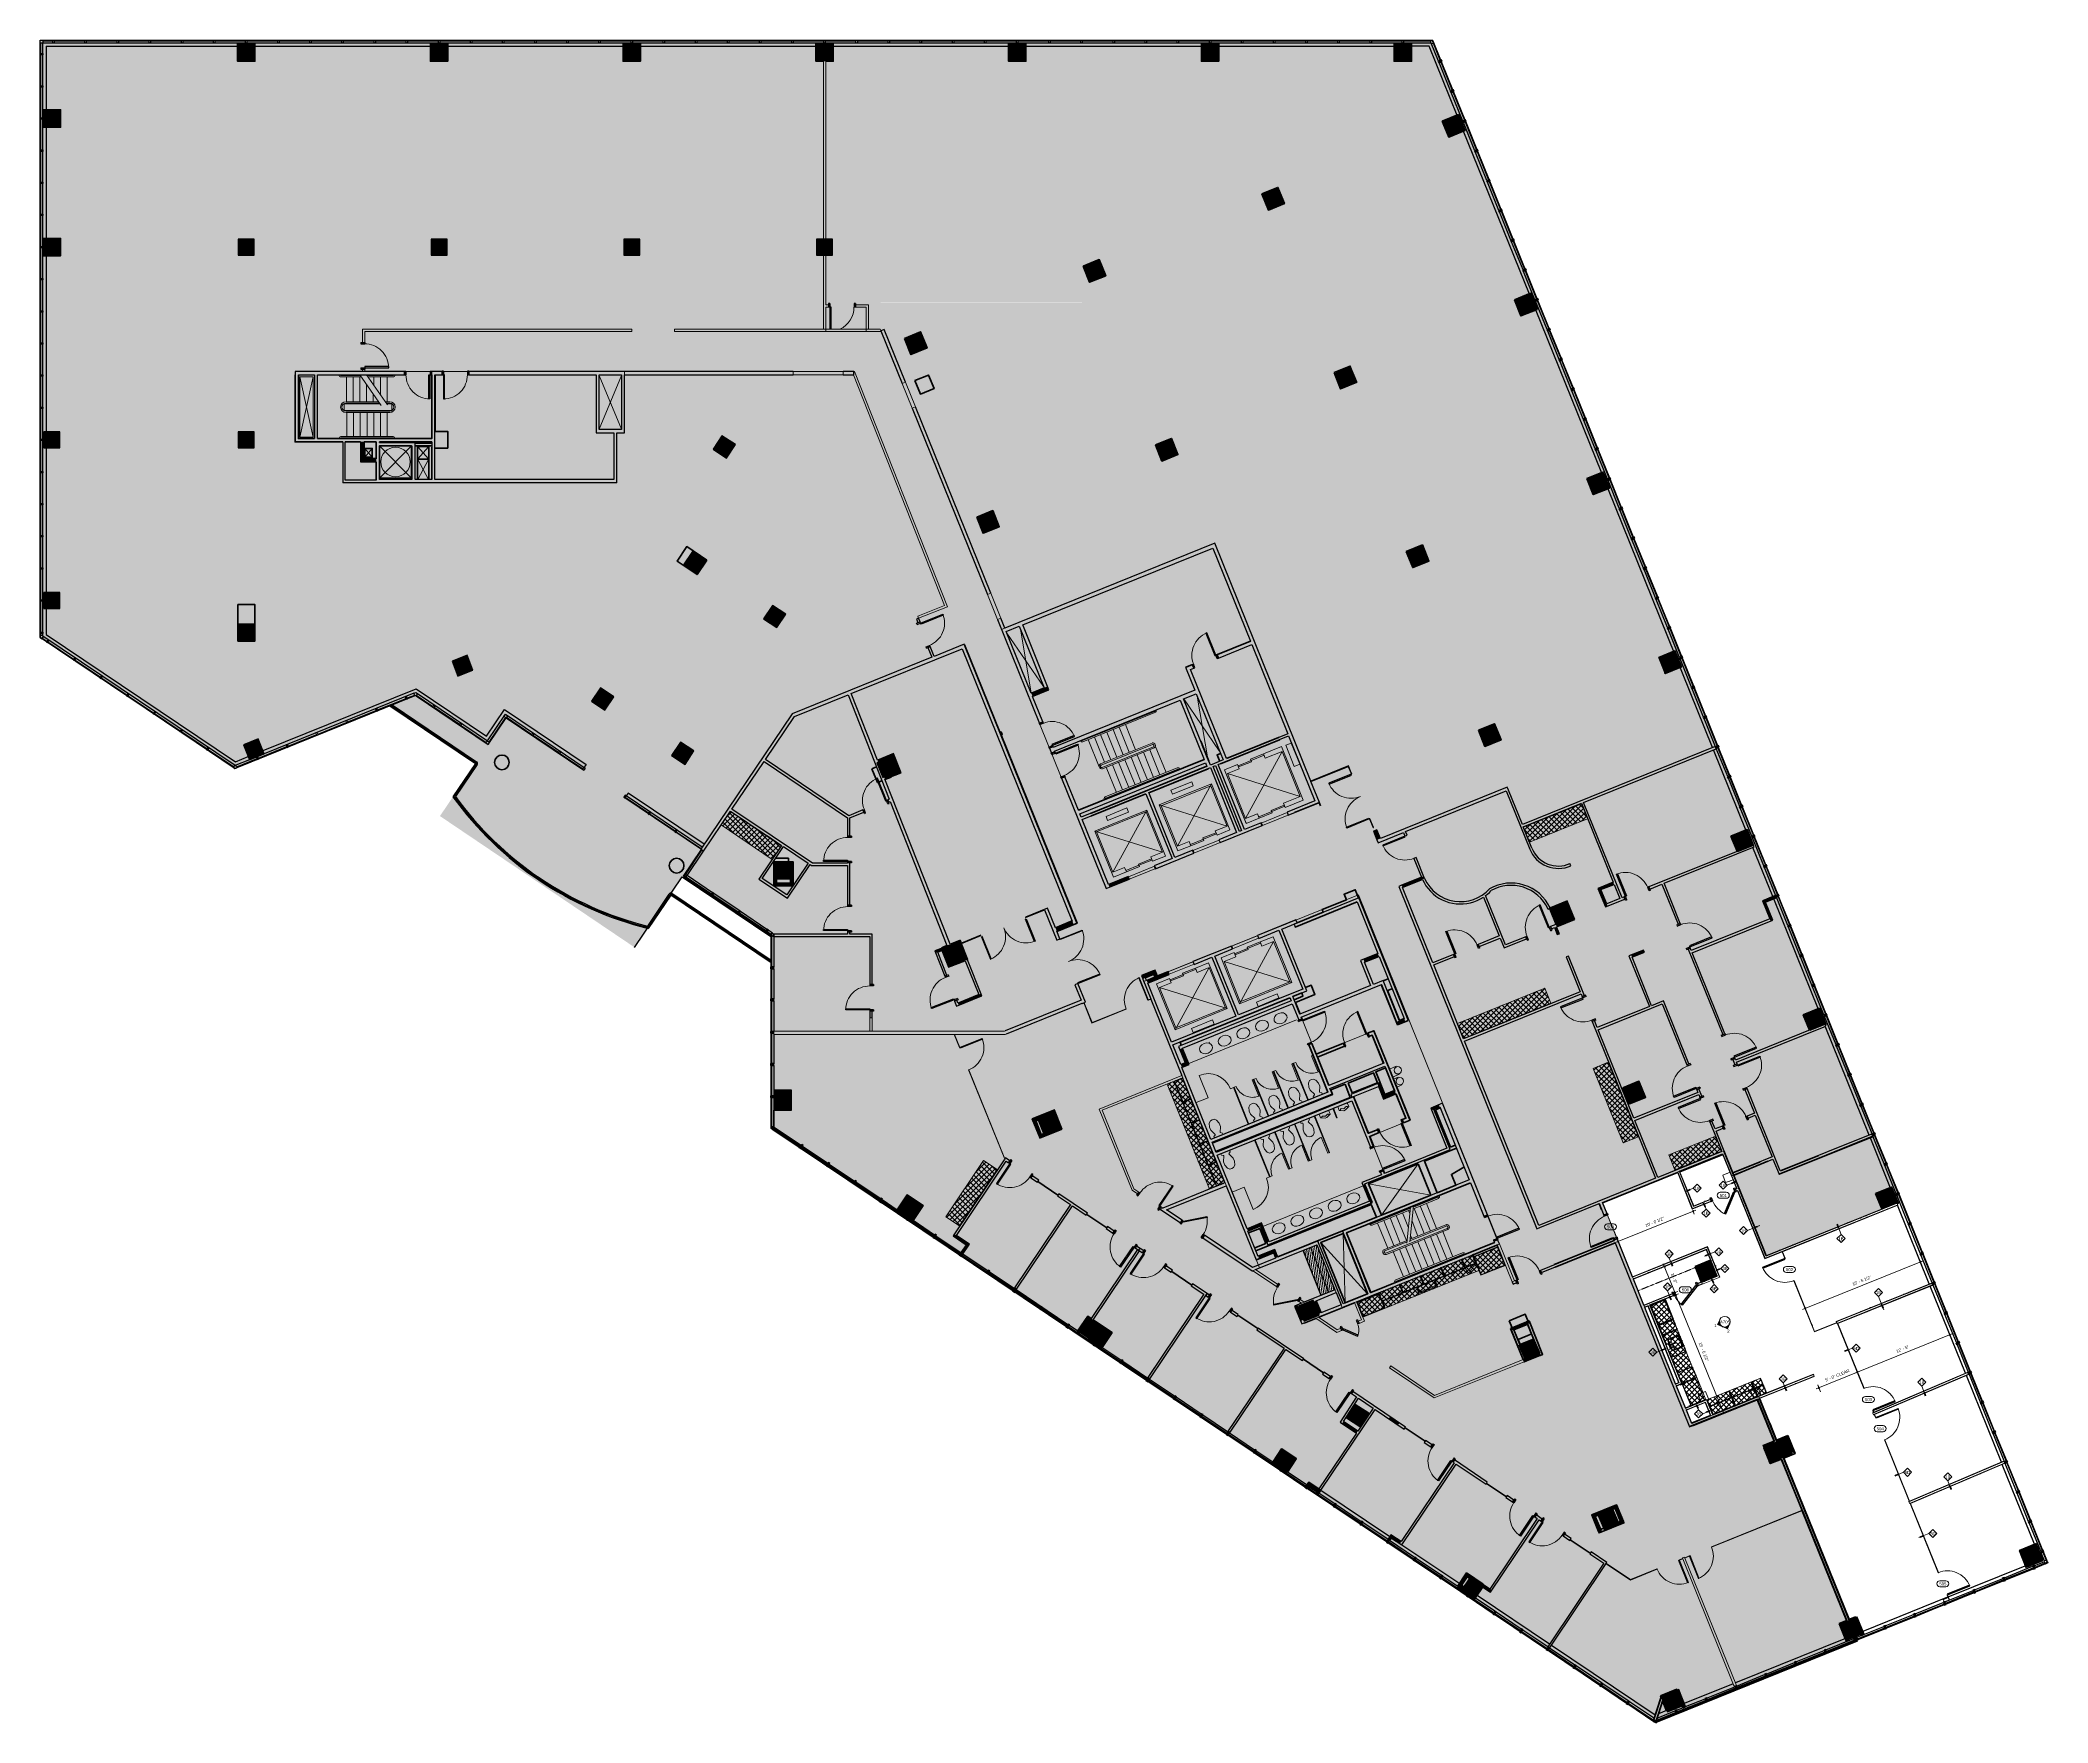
# Model space of a CAD drawing. Header units: inches. Extents: x 2359 to 5358, y 31 to 2545.
import ezdxf

# ---------------------------------------------------------------- set-up
doc = ezdxf.new("R2010")
doc.units = ezdxf.units.IN
doc.header["$MEASUREMENT"] = 0
for name, pattern in [('Center 1_4_', [0.53125, 0.25, -0.09375, 0.09375, -0.09375]), ('Dash', [0.25, 0.125, -0.125]), ('Hidden', [0.28125, 0.1875, -0.09375]), ('IMPORT-HIDDEN2 _3_', [0.09375, 0.0625, -0.03125])]:
    doc.linetypes.add(name, pattern=pattern)
for name, color, linetype, lineweight in [('A-ANNO-DIMS', 211, 'Continuous', 9), ('A-ANNO-DIMS-48', 211, 'Continuous', 9), ('A-Anno-Nicn', 7, 'Continuous', 9), ('A-ANNO-NOTE', 131, 'Continuous', 9), ('A-Cols', 250, 'Continuous', 60), ('A-DETL', 90, 'Continuous', 9), ('A-DETL-GENF', 92, 'Continuous', 9), ('A-DETL-THIN', 151, 'Continuous', 9), ('A-DOOR', 31, 'Continuous', 18), ('A-DOOR-FRAM', 31, 'Continuous', 30), ('A-DOOR-IDEN', 31, 'Continuous', 9), ('A-Eqpm', 7, 'Continuous', 9), ('A-Eqpm-E', 7, 'Continuous', 9), ('A-Flor-Case', 50, 'Continuous', 30), ('A-Flor-Case-Ovhd', 50, 'IMPORT-HIDDEN2 _3_', 30), ('A-Flor-Case-Patt', 7, 'Continuous', 9), ('A-Flor-Evtr', 90, 'Continuous', 18), ('A-Flor-Hral', 7, 'Continuous', 9), ('A-Flor-Strs-E', 90, 'Continuous', 18), ('A-GLAZ', 151, 'Continuous', 18), ('A-GLAZ-CURT', 52, 'Continuous', 18), ('A-GLAZ-CWMG', 51, 'Continuous', 18), ('A-Glaz-E', 50, 'Continuous', 30), ('A-WALL', 113, 'Continuous', 18), ('A-Wall-Comp', 7, 'Continuous', 9), ('A-Wall-Dmsg-E', 10, 'Continuous', 40), ('A-Wall-E', 250, 'Continuous', 60), ('A-WALL-IDEN', 211, 'Continuous', 9), ('A-WALL-PATT', 111, 'Continuous', 18), ('A-Wall-Prht', 50, 'Continuous', 30), ('AAHRPP_dwg', 8, 'Continuous', 9), ('EXISTING COLUMNS', 250, 'Continuous', 60), ('G-ANNO-SYMB', 111, 'Continuous', 9), ('I-WALL', 2, 'Continuous', 18), ('P-SANR-FIXT', 6, 'Continuous', 9), ('Q-CASE', 31, 'Continuous', 18), ('Q-CASE-HDLN', 31, 'Dash', 9), ('S-COLS', 52, 'Continuous', 18)]:
    doc.layers.add(name, color=color, linetype=linetype, lineweight=lineweight)
doc.styles.add('Arial', font='arial.ttf', dxfattribs={"height": 4.5})
doc.styles.add('Swis721 Lt BT', font='swissl.ttf', dxfattribs={"height": 4.5})
doc.dimstyles.new('OTJ_-_3_32__Linear__1_2__Tolerance', dxfattribs={"dimscale": 12, "dimtxt": 4.748918, "dimasz": 0.1875, "dimexe": 0.375, "dimexo": 0.25, "dimgap": 0.25, "dimtad": 1, "dimdec": 1, "dimrnd": 0.5, "dimzin": 3, "dimdsep": 46, "dimlunit": 4, "dimtxsty": 'Swis721 Lt BT', "dimblk1": 'OBLIQUE', "dimblk2": 'OBLIQUE', "dimsah": 1, "dimcen": 0.09, "dimdle": 0.375, "dimazin": 0, "dimtfac": 1, "dimtdec": 4, "dimtix": 1, "dimtmove": 0, "dimatfit": 3, "dimfxl": 1, "dimtvp": 1, "dimfrac": 2, "dimtolj": 1, "dimtzin": 0, "dimarcsym": 2})
pattern_1 = [(203.001, (4800.538, -1004.634), (2.2139736, -5.215542), []), (293.001, (4800.538, -1004.634), (5.215542, 2.2139736), [])]
pattern_2 = [(113, (-864.748, -4741.247), (-5.2155805, -2.2138826), []), (203, (-864.748, -4741.247), (2.2138826, -5.2155805), [])]
pattern_3 = [(203, (4646.811, -704.235), (2.2138826, -5.2155805), []), (293, (4646.811, -704.235), (5.2155805, 2.2138826), [])]
pattern_4 = [(22.993, (-4801.747, 444.236), (-2.2132454, 5.215851), []), (112.993, (-4801.747, 444.236), (-5.215851, -2.2132454), [])]
pattern_5 = [(79.07, (-2075.173, -3053.329), (-5.563216, 1.074328), []), (169.07, (-2075.173, -3053.329), (-1.074328, -5.563216), [])]
pattern_6 = [(348.931, (-2772.501, 2665.424), (1.087821, 5.560594), []), (78.931, (-2772.501, 2665.424), (-5.560594, 1.087821), [])]
pattern_7 = [(23, (-4291.195, 1005.873), (-2.2138826, 5.2155805), []), (113, (-4291.195, 1005.873), (-5.2155805, -2.2138826), [])]
pattern_8 = [(23, (-4305.126, 1008.235), (-2.2138826, 5.2155805), []), (113, (-4305.126, 1008.235), (-5.2155805, -2.2138826), [])]
pattern_9 = [(23, (-4255.917, 1006.623), (-2.2138826, 5.2155805), []), (113, (-4255.917, 1006.623), (-5.2155805, -2.2138826), [])]
pattern_10 = [(23, (-4325.251, 1005.873), (-2.2138826, 5.2155805), []), (113, (-4325.251, 1005.873), (-5.2155805, -2.2138826), [])]
pattern_11 = [(23, (-4358.584, 1005.873), (-2.2138826, 5.2155805), []), (113, (-4358.584, 1005.873), (-5.2155805, -2.2138826), [])]
pattern_12 = [(23, (-4391.917, 1005.873), (-2.2138826, 5.2155805), []), (113, (-4391.917, 1005.873), (-5.2155805, -2.2138826), [])]
pattern_13 = [(113, (-734.158, -4144.623), (-5.2155805, -2.2138826), []), (203, (-734.158, -4144.623), (2.2138826, -5.2155805), [])]
pattern_14 = [(113, (-700.326, -4144.623), (-5.2155805, -2.2138826), []), (203, (-700.326, -4144.623), (2.2138826, -5.2155805), [])]
pattern_15 = [(113, (-666.494, -4144.623), (-5.2155805, -2.2138826), []), (203, (-666.494, -4144.623), (2.2138826, -5.2155805), [])]
pattern_16 = [(113, (-632.662, -4144.623), (-5.2155805, -2.2138826), []), (203, (-632.662, -4144.623), (2.2138826, -5.2155805), [])]
pattern_17 = [(113, (-598.831, -4144.623), (-5.2155805, -2.2138826), []), (203, (-598.831, -4144.623), (2.2138826, -5.2155805), [])]
pattern_18 = [(23, (-4442.917, 1005.873), (-2.2138826, 5.2155805), []), (113, (-4442.917, 1005.873), (-5.2155805, -2.2138826), [])]
pattern_19 = [(23, (-4425.251, 1005.873), (-2.2138826, 5.2155805), []), (113, (-4425.251, 1005.873), (-5.2155805, -2.2138826), [])]
pattern_20 = [(0, (0, 0), (15.36, 3.84), [0.634, -10.886, 0.634, -10.886, -61.44]), (0, (0, 0), (15.36, 3.84), [-23.04, 0.634, -22.406, 0.634, -10.886, -26.88]), (0, (0, 0), (15.36, 3.84), [-57.6, 0.634, -7.046, 0.634, -18.566]), (120, (5.76, 1.92), (-11.0055376, 11.3821502), [0.634, -10.886, 0.634, -10.886, -61.44]), (120, (5.76, 1.92), (-11.0055376, 11.3821502), [-23.04, 0.634, -22.406, 0.634, -10.886, -26.88]), (120, (5.76, 1.92), (-11.0055376, 11.3821502), [-57.6, 0.634, -7.046, 0.634, -18.566]), (240, (7.68, 9.6), (-4.3544624, -15.2221502), [0.634, -10.886, 0.634, -10.886, -61.44]), (240, (7.68, 9.6), (-4.3544624, -15.2221502), [-23.04, 0.634, -22.406, 0.634, -10.886, -26.88]), (240, (7.68, 9.6), (-4.3544624, -15.2221502), [-57.6, 0.634, -7.046, 0.634, -18.566])]
pattern_21 = [(293, (1263.797, 4660.26), (5.2155805, 2.2138826), []), (23, (1263.797, 4660.26), (-2.2138826, 5.2155805), [])]
pattern_22 = [(293, (1341.674, 4657.548), (5.2155805, 2.2138826), []), (23, (1341.674, 4657.548), (-2.2138826, 5.2155805), [])]
pattern_23 = [(293, (1211.797, 4660.26), (5.2155805, 2.2138826), []), (23, (1211.797, 4660.26), (-2.2138826, 5.2155805), [])]
pattern_24 = [(293, (1211.797, 4660.921), (5.2155805, 2.2138826), []), (23, (1211.797, 4660.921), (-2.2138826, 5.2155805), [])]
pattern_25 = [(203.002, (4726.155, -1366.587), (2.2140646, -5.215503), []), (293.002, (4726.155, -1366.587), (5.215503, 2.2140646), [])]
pattern_26 = [(203.002, (4762.146, -1366.587), (2.2140646, -5.215503), []), (293.002, (4762.146, -1366.587), (5.215503, 2.2140646), [])]
pattern_27 = [(203.002, (4776.941, -1366.587), (2.2140646, -5.215503), []), (293.002, (4776.941, -1366.587), (5.215503, 2.2140646), [])]

# ---------------------------------------------------------------- blocks, each defined once
blk = doc.blocks.new('AAHRPP_dwg_ZZUNIT_CIRCLE-5256790-FIRST FLOOR CONSTRUCTION')
at = {"layer": 'A-Eqpm-E'}
blk.add_ellipse((4292.7, 803.5), major_axis=(9.27, 3.75), ratio=0.784717, dxfattribs=at)
blk = doc.blocks.new('AAHRPP_dwg_ZZUNIT_CIRCLE-5256791-FIRST FLOOR CONSTRUCTION')
at = {"layer": 'A-Eqpm-E'}
blk.add_ellipse((4264.9, 792.3), major_axis=(9.27, 3.75), ratio=0.784717, dxfattribs=at)
blk = doc.blocks.new('AAHRPP_dwg_ZZUNIT_CIRCLE-5256792-FIRST FLOOR CONSTRUCTION')
at = {"layer": 'A-Eqpm-E'}
blk.add_ellipse((4237.1, 781.1), major_axis=(9.27, 3.75), ratio=0.784717, dxfattribs=at)
blk = doc.blocks.new('AAHRPP_dwg_ZZUNIT_CIRCLE-5256793-FIRST FLOOR CONSTRUCTION')
at = {"layer": 'A-Eqpm-E'}
blk.add_ellipse((4320.5, 814.8), major_axis=(9.27, 3.75), ratio=0.784717, dxfattribs=at)
blk = doc.blocks.new('AAHRPP_dwg_ZZUNIT_CIRCLE-5256794-FIRST FLOOR CONSTRUCTION')
at = {"layer": 'A-Eqpm-E'}
blk.add_ellipse((4209.3, 769.8), major_axis=(9.27, 3.75), ratio=0.784717, dxfattribs=at)
blk = doc.blocks.new('AAHRPP_dwg_ZZUNIT_CIRCLE-5256795-FIRST FLOOR CONSTRUCTION')
at = {"layer": 'A-Eqpm-E'}
blk.add_ellipse((4100.6, 1038.8), major_axis=(9.27, 3.75), ratio=0.784717, dxfattribs=at)
blk = doc.blocks.new('AAHRPP_dwg_ZZUNIT_CIRCLE-5256796-FIRST FLOOR CONSTRUCTION')
at = {"layer": 'A-Eqpm-E'}
blk.add_ellipse((4128.4, 1050), major_axis=(9.27, 3.75), ratio=0.784717, dxfattribs=at)
blk = doc.blocks.new('AAHRPP_dwg_ZZUNIT_CIRCLE-5256797-FIRST FLOOR CONSTRUCTION')
at = {"layer": 'A-Eqpm-E'}
blk.add_ellipse((4156.2, 1061.3), major_axis=(9.27, 3.75), ratio=0.784717, dxfattribs=at)
blk = doc.blocks.new('AAHRPP_dwg_ZZUNIT_CIRCLE-5256798-FIRST FLOOR CONSTRUCTION')
at = {"layer": 'A-Eqpm-E'}
blk.add_ellipse((4184.1, 1072.5), major_axis=(9.27, 3.75), ratio=0.784717, dxfattribs=at)
blk = doc.blocks.new('AAHRPP_dwg_ZZUNIT_CIRCLE-5256799-FIRST FLOOR CONSTRUCTION')
at = {"layer": 'A-Eqpm-E'}
blk.add_ellipse((4211.9, 1083.7), major_axis=(9.27, 3.75), ratio=0.784717, dxfattribs=at)
blk = doc.blocks.new('AAHRPP_dwg-4842287-FIRST FLOOR CONSTRUCTION')
at = {"layer": 'A-Cols', "lineweight": 9}
h = blk.add_hatch(color=7, dxfattribs=at)
h.paths.add_polyline_path([(4975.3, 435.4), (4975.6, 435.6), (4967.7, 455), (4967.4, 454.9), (4975.2, 435.6)], flags=0)
h.paths.add_polyline_path([(4965.4, 450.5), (4964.1, 453.6), (4964.1, 453.6), (4964.8, 451.9)], flags=0)
h.paths.add_polyline_path([(3915.1, 2152.8), (3915.1, 2217.6), (3614.3, 2217.6), (3614.3, 2152.8), (3830.6, 2152.8)], flags=0)
h = blk.add_hatch(color=7, dxfattribs=at)
h.paths.add_polyline_path([(3659.7, 783.4), (3659.9, 783.8), (3657.5, 785.4), (3657.2, 785.1), (3659.5, 783.6)], flags=0)
h.paths.add_polyline_path([(3655.2, 786.4), (3655.4, 786.8), (3642.5, 795.5), (3642.2, 795.1), (3654.2, 787.1)], flags=0)
h.paths.add_polyline_path([(3854.4, 909.8), (3857.9, 911.2), (3849.6, 931.6), (3846.2, 930.2), (3854.1, 910.5)], flags=0)
h.paths.add_polyline_path([(3880.1, 920.2), (3880.4, 920.3), (3872.1, 940.7), (3871.9, 940.6), (3880.1, 920.3)], flags=0)
h.paths.add_polyline_path([(3454.9, 951.5), (3454.9, 965.3), (3454.7, 965.3), (3454.7, 951.5)], flags=0)
h.paths.add_polyline_path([(3454.9, 967.8), (3454.9, 971.3), (3454.7, 971.3), (3454.7, 967.8)], flags=0)
h.paths.add_polyline_path([(3479.7, 1285.4), (3479.7, 1291.8), (3458.7, 1291.8), (3458.7, 1285.4), (3476.6, 1285.4)], flags=0)
blk.add_hatch(color=7, dxfattribs=at).paths.add_polyline_path([(3924.3, 605.7), (3937.1, 624.8), (3924.9, 633), (3912.1, 614), (3923.9, 606)], flags=0)
at = {"layer": 'A-Flor-Case-Patt'}
h = blk.add_hatch(dxfattribs=at)
h.set_pattern_fill('FP_1', color=256, style=0, pattern_type=2)
h.set_pattern_definition([(97.117, (4342.874, 301.885), (-2.480738, -0.30974), [])])
h.paths.add_polyline_path([(4272.6, 669.7), (4293.3, 678.1), (4266.1, 745.2), (4245.5, 736.9), (4269.7, 677)], flags=0)
at = {"layer": 'A-WALL', "lineweight": 9}
for points in [[(3908, 1225.5), (3792.9, 1510.6), (3792.4, 1510.4), (3907.3, 1226.1), (3907.7, 1225.8)], [(3794.4, 1506.9), (3796, 1507.5), (3794.5, 1511.3), (3792.9, 1510.6)], [(3454.7, 1313.4), (3456.7, 1314.4), (3456.7, 1317.4), (3454.7, 1317.4), (3454.7, 1314.4)], [(3454.7, 1281.4), (3458.7, 1285.4), (3458.7, 1291.8), (3457.7, 1291.8), (3457.7, 1313.9), (3456.7, 1314.4), (3454.7, 1313.4), (3454.7, 1285.4)], [(3457.7, 1313.9), (3457.7, 1315.8), (3481.7, 1315.8), (3481.7, 1315.5), (3483.7, 1317.4), (3456.7, 1317.4), (3456.7, 1314.4)], [(3483.5, 1281.6), (3483.7, 1281.8), (3483.7, 1317.4), (3481.7, 1315.5), (3481.7, 1291.8), (3479.7, 1291.8), (3479.7, 1285.4), (3482.2, 1282.9)], [(3483.4, 1281.4), (3483.5, 1281.6), (3479.7, 1285.4), (3458.7, 1285.4), (3454.7, 1281.4), (3482.2, 1281.4)], [(3705.3, 1188.3), (3707.1, 1189), (3707.1, 1189.1), (3705.2, 1188.3)], [(3705.2, 1188.3), (3705.3, 1188.3), (3705.2, 1188.3)], [(3846.2, 930.2), (3849.6, 931.6), (3849.1, 933), (3871.4, 941.9), (3871.9, 940.6), (3872.1, 940.7), (3872.5, 941.6), (3872.1, 942.5), (3845.1, 931.6), (3845.5, 930.5), (3846.1, 930.2)], [(3881, 920), (3881.2, 920.1), (3872.5, 941.6), (3872.1, 940.7), (3880.4, 920.3), (3880.9, 920.1)], [(3677.5, 803.6), (3678.1, 803.7), (3654, 819.8), (3654.1, 819.3), (3677.4, 803.7)], [(3945.3, 591.6), (3960.3, 614), (3960, 614), (3945.1, 591.7), (3945.1, 591.7)], [(4575.7, 570.3), (4579.4, 571.8), (4579.2, 572), (4575.6, 570.6)], [(4579.4, 571.8), (4599.8, 580.1), (4599.7, 580.3), (4579.2, 572), (4579.3, 571.9)], [(4980.8, 433.4), (4969.9, 460.2), (4967.7, 455), (4975.6, 435.6), (4980.5, 433.5)], [(4200.4, 420.4), (4213.6, 440.1), (4213.5, 440.4), (4200.2, 420.5), (4200.3, 420.4)], [(4222.2, 405.7), (4233.3, 422.3), (4233.1, 422.5), (4221.9, 405.9), (4222.1, 405.8)], [(4687.1, 316.8), (4687.1, 316.8), (4686.3, 318.6), (4690, 320), (4682.2, 339.5), (4677, 341.7), (4686.3, 318.5)], [(5047.7, 177.7), (5047.7, 177.8), (5047.5, 177.7)], [(5049, 174), (5049, 174), (5049.1, 174.2), (5047.7, 177.7), (5047.5, 177.7), (5049, 174)], [(5079.7, 161.6), (5083.4, 163.1), (5083.4, 163.1), (5080.9, 162.1), (5080.1, 164), (5078.9, 163.5), (5079.5, 162.1)], [(4812.9, 53.7), (4813.9, 54.1), (4805, 76), (4804.9, 75.8), (4812.5, 56.8), (4811.8, 56.5), (4812.7, 54.1)]]:
    blk.add_hatch(color=7, dxfattribs=at).paths.add_polyline_path(points, flags=0)
h = blk.add_hatch(color=7, dxfattribs=at)
h.paths.add_polyline_path([(3877.7, 1213.3), (3908, 1225.5), (3907.3, 1226.1), (3907.4, 1225.7), (3877.6, 1213.6), (3877.6, 1213.6)], flags=0)
h.paths.add_polyline_path([(3875.5, 1218.7), (3900.7, 1228.9), (3900.7, 1229), (3875.5, 1218.8)], flags=0)
h = blk.add_hatch(color=7, dxfattribs=at)
h.paths.add_polyline_path([(3852.2, 904.6), (3852.2, 904.6), (3852.2, 904.6)], flags=0)
h.paths.add_polyline_path([(3854.1, 909.2), (3854.4, 909.8), (3846.2, 930.2), (3845.5, 930.5), (3853.9, 909.8)], flags=0)
h = blk.add_hatch(color=7, dxfattribs=at)
h.paths.add_polyline_path([(3854.1, 909.2), (3858.1, 910.8), (3857.9, 911.2), (3854.4, 909.8), (3854.1, 909.2)], flags=0)
h.paths.add_polyline_path([(3880.3, 919.8), (3881, 920), (3880.4, 920.3), (3880.1, 920.2), (3880.2, 920.1)], flags=0)
h = blk.add_hatch(color=7, dxfattribs=at)
h.paths.add_polyline_path([(3642.3, 795.2), (3642.5, 795.5), (3642.3, 795.6), (3642.1, 795.3), (3642.2, 795.2)], flags=0)
h.paths.add_polyline_path([(3639.2, 797.3), (3654, 819.4), (3654.1, 819.3), (3654, 819.8), (3639, 797.4), (3639.1, 797.3)], flags=0)
h = blk.add_hatch(color=7, dxfattribs=at)
h.paths.add_polyline_path([(3663, 781.3), (3678.1, 803.7), (3677.5, 803.6), (3677.7, 803.5), (3662.8, 781.4)], flags=0)
h.paths.add_polyline_path([(3659.9, 783.4), (3660.1, 783.6), (3659.9, 783.8), (3659.7, 783.5), (3659.8, 783.4)], flags=0)
h = blk.add_hatch(color=7, dxfattribs=at)
h.paths.add_polyline_path([(4270.6, 637.8), (4274.3, 639.3), (4274.2, 639.5), (4270.5, 638)], flags=0)
h.paths.add_polyline_path([(4268.8, 642.3), (4269, 642.4), (4261.8, 660.3), (4261.5, 660.2), (4268.8, 642.4)], flags=0)
h.paths.add_polyline_path([(4272.3, 643.7), (4272.5, 643.8), (4265.3, 661.7), (4265, 661.6), (4269.9, 649.6)], flags=0)
h = blk.add_hatch(color=7, dxfattribs=at)
h.paths.add_polyline_path([(3912, 613.9), (3924.9, 633), (3924.8, 633.3), (3911.8, 614), (3912, 613.9)], flags=0)
h.paths.add_polyline_path([(3908.9, 616), (3923.8, 638.2), (3923.8, 638.6), (3908.7, 616.1)], flags=0)
h = blk.add_hatch(color=7, dxfattribs=at)
h.paths.add_polyline_path([(3955.1, 613), (3955.2, 613.1), (3924.9, 633.5), (3924.8, 633.3), (3924.9, 633), (3937.1, 624.8), (3937.3, 625), (3955, 613.1)], flags=0)
h.paths.add_polyline_path([(3960, 614), (3960.3, 614), (3931.8, 633.2), (3931.8, 633.1), (3960.1, 614.1), (3960, 614)], flags=0)
h.paths.add_polyline_path([(3928.9, 635.1), (3928.9, 635.1), (3923.8, 638.6), (3923.8, 638.2), (3924, 638.4), (3926.9, 636.4)], flags=0)
h = blk.add_hatch(color=7, dxfattribs=at)
h.paths.add_polyline_path([(4247.1, 628.3), (4247.2, 628.6), (4247, 628.5)], flags=0)
h.paths.add_polyline_path([(4246.2, 633.2), (4246.6, 633.3), (4239.3, 651.3), (4239, 651.1), (4245.3, 635.6)], flags=0)
h = blk.add_hatch(color=7, dxfattribs=at)
h.paths.add_polyline_path([(4247.1, 628.3), (4264.7, 635.4), (4264.5, 635.6), (4247.2, 628.6)], flags=0)
h.paths.add_polyline_path([(4268.6, 637), (4270.6, 637.8), (4270.5, 638), (4268.4, 637.1)], flags=0)
h = blk.add_hatch(color=7, dxfattribs=at)
h.paths.add_polyline_path([(4560.7, 618.2), (4581.1, 626.4), (4581, 626.7), (4560.3, 618.3)], flags=0)
h.paths.add_polyline_path([(4555.8, 620.3), (4555.8, 620.3), (4579.7, 629.9), (4579.6, 630.1), (4555.5, 620.4), (4555.8, 620.3)], flags=0)
h = blk.add_hatch(color=7, dxfattribs=at)
h.paths.add_polyline_path([(4599.8, 580.1), (4603.5, 581.6), (4583.3, 631.6), (4579.6, 630.1), (4579.7, 629.9), (4583.2, 631.3), (4603.2, 581.7), (4599.7, 580.3), (4599.8, 580.1)], flags=0)
h.paths.add_polyline_path([(4589.8, 604.8), (4590.1, 604.9), (4581.2, 626.8), (4581, 626.7), (4589.8, 605)], flags=0)
h = blk.add_hatch(color=7, dxfattribs=at)
h.paths.add_polyline_path([(4574.3, 573.8), (4574.5, 573.9), (4555.8, 620.3), (4555.5, 620.4), (4574.2, 573.9)], flags=0)
h.paths.add_polyline_path([(4569.3, 596.1), (4569.6, 596.2), (4560.7, 618.2), (4560.3, 618.3), (4568.2, 598.9)], flags=0)
h = blk.add_hatch(color=7, dxfattribs=at)
h.paths.add_polyline_path([(4938, 443), (4941.8, 444.6), (4941.7, 444.8), (4937.7, 443.2)], flags=0)
h.paths.add_polyline_path([(4933.1, 445.1), (4949.8, 451.8), (4949.7, 452.1), (4932.8, 445.2), (4932.9, 445.2)], flags=0)
h.paths.add_polyline_path([(4953, 453.1), (4966, 458.4), (4967.4, 454.9), (4967.7, 455), (4969.9, 460.2), (4952.9, 453.4)], flags=0)
h.paths.add_polyline_path([(4964.1, 453.6), (4964.1, 453.6), (4964.1, 453.8), (4964, 453.8), (4964.1, 453.6)], flags=0)
h = blk.add_hatch(color=7, dxfattribs=at)
h.paths.add_polyline_path([(4233.3, 422.3), (4235.5, 425.7), (4235.3, 425.8), (4233.1, 422.5)], flags=0)
h.paths.add_polyline_path([(4213.6, 440.1), (4213.7, 440.3), (4213.5, 440.4), (4213.6, 440.3)], flags=0)
h = blk.add_hatch(color=7, dxfattribs=at)
h.paths.add_polyline_path([(4942.9, 420.3), (4942.9, 420.3), (4942.2, 422.1), (4945.9, 423.6), (4938, 443), (4937.7, 443.2), (4934.2, 441.8), (4942.2, 422)], flags=0)
h.paths.add_polyline_path([(4932.9, 445), (4933.1, 445.1), (4932.8, 445.2)], flags=0)
h = blk.add_hatch(color=7, dxfattribs=at)
h.paths.add_polyline_path([(4943.7, 418.4), (4960.2, 425), (4960.1, 425.3), (4949.1, 420.8), (4947.8, 424.1), (4950.1, 425), (4950, 425.2), (4942.2, 422.1), (4942.9, 420.3)], flags=0)
h.paths.add_polyline_path([(4963.9, 426.5), (4980.8, 433.4), (4975.6, 435.6), (4975.3, 435.4), (4976.7, 432), (4963.7, 426.7), (4963.8, 426.5), (4963.9, 426.5)], flags=0)
h = blk.add_hatch(color=7, dxfattribs=at)
h.paths.add_polyline_path([(4682.2, 339.5), (4686.3, 341.2), (4686, 342.1), (4686, 342.1), (4684.9, 344.7), (4713.9, 356.4), (4714.1, 356.7), (4677, 341.7), (4677.7, 341.4)], flags=0)
h.paths.add_polyline_path([(4708.6, 350.2), (4711.8, 351.5), (4712, 351.8), (4708.5, 350.4)], flags=0)
h = blk.add_hatch(color=7, dxfattribs=at)
h.paths.add_polyline_path([(4687.8, 314.8), (4724.9, 329.8), (4724.6, 330), (4695.9, 318.4), (4694.5, 321.9), (4686.3, 318.6), (4687.1, 316.8)], flags=0)
h.paths.add_polyline_path([(4716.9, 330.6), (4720, 331.9), (4719.7, 332.1), (4716.8, 330.9)], flags=0)
h = blk.add_hatch(color=7, dxfattribs=at)
h.paths.add_polyline_path([(4724.9, 329.8), (4714.1, 356.7), (4713.9, 356.4), (4724.6, 330)], flags=0)
h.paths.add_polyline_path([(4720, 331.9), (4712, 351.8), (4711.8, 351.5), (4719.7, 332.1)], flags=0)
h = blk.add_hatch(color=7, dxfattribs=at)
h.paths.add_polyline_path([(4476.6, 234.9), (4489.8, 254.4), (4489.9, 254.3), (4489.8, 255), (4476.4, 235), (4476.5, 235)], flags=0)
h.paths.add_polyline_path([(4481.9, 236), (4490.9, 249.4), (4490.9, 249.4), (4490.7, 249.6), (4481.7, 236.1)], flags=0)
h = blk.add_hatch(color=7, dxfattribs=at)
h.paths.add_polyline_path([(4514.4, 237.8), (4514.7, 238.2), (4489.8, 255), (4489.9, 254.3), (4513.6, 238.4)], flags=0)
h.paths.add_polyline_path([(4494.2, 247.2), (4494.2, 247.2), (4490.9, 249.4), (4490.9, 249.4), (4492.7, 248.2)], flags=0)
h = blk.add_hatch(color=7, dxfattribs=at)
h.paths.add_polyline_path([(5057.6, 152.8), (5057.7, 152.8), (5049.1, 174.2), (5049, 174), (5057.2, 153.7)], flags=0)
h.paths.add_polyline_path([(5061, 154.1), (5061.3, 154.3), (5060.6, 156.1), (5060.2, 156), (5060.9, 154.3)], flags=0)
h = blk.add_hatch(color=7, dxfattribs=at)
h.paths.add_polyline_path([(4772.7, 32), (4773.3, 33.8), (4771.4, 33), (4771, 34), (4772.7, 34.6), (4769.9, 35.5), (4780.9, 69.5), (4780.6, 69.8), (4769.4, 34.7), (4770.3, 34), (4769.8, 33.2), (4769.1, 33.7), (4768.9, 33.2), (4772.7, 32)], flags=0)
h.paths.add_polyline_path([(4773.4, 34.9), (4773.7, 35), (4783.3, 65.1), (4783.2, 65.2), (4773.6, 35.5)], flags=0)
h = blk.add_hatch(color=7, dxfattribs=at)
h.paths.add_polyline_path([(4780.9, 69.5), (4781.1, 70.1), (4780.6, 69.8)], flags=0)
h.paths.add_polyline_path([(4804.9, 75.8), (4805, 76), (4804.9, 76.3), (4804.7, 76.2), (4804.8, 76)], flags=0)
at = {"layer": 'A-Wall-Dmsg-E', "lineweight": 9}
h = blk.add_hatch(color=7, dxfattribs=at)
h.paths.add_polyline_path([(4925.6, 510.4), (4926, 510.6), (4924.5, 514.4), (4924.2, 514.3), (4924.1, 514.1), (4924.5, 513.3)], flags=0)
h.paths.add_polyline_path([(4929.3, 511.9), (4929.3, 511.9), (4927.8, 515.6), (4927.8, 515.6), (4928.3, 514.4)], flags=0)
for points in [[(4823.7, 473.6), (4823.7, 473.7), (4823.6, 473.7)], [(4939.1, 477.1), (4939.6, 477.1), (4939.5, 477.2)]]:
    blk.add_hatch(color=7, dxfattribs=at).paths.add_polyline_path(points, flags=0)
h = blk.add_hatch(color=7, dxfattribs=at)
h.paths.add_polyline_path([(4949.3, 451.9), (4949.7, 452.1), (4939.6, 477.1), (4939.1, 477.1), (4949.3, 451.9)], flags=0)
h.paths.add_polyline_path([(4952.9, 453.4), (4953, 453.4), (4942.8, 478.6), (4942.8, 478.5), (4952.7, 453.8)], flags=0)
h = blk.add_hatch(color=7, dxfattribs=at)
h.paths.add_polyline_path([(4990.6, 350), (4990.9, 350.1), (4960.4, 425.4), (4960.1, 425.3), (4990, 351.3)], flags=0)
h.paths.add_polyline_path([(4994.1, 351.5), (4994.3, 351.5), (4963.9, 426.5), (4963.8, 426.5), (4992.9, 354.4)], flags=0)
at = {"layer": 'A-Wall-E', "lineweight": 9}
h = blk.add_hatch(color=7, dxfattribs=at)
h.paths.add_polyline_path([(3852.1, 1524.2), (3856.7, 1526.1), (3856.7, 1526.2), (3852, 1524.3)], flags=0)
h.paths.add_polyline_path([(4117, 1621.4), (4119.1, 1622.2), (4117.2, 1626.9), (4115.1, 1626), (4116.8, 1621.8)], flags=0)
h = blk.add_hatch(color=7, dxfattribs=at)
h.paths.add_polyline_path([(4122.4, 1463.9), (4210.4, 1499.5), (4210.3, 1499.7), (4122.3, 1464.2)], flags=0)
h.paths.add_polyline_path([(4121, 1467.4), (4126, 1469.5), (4122.2, 1479), (4117.1, 1476.9), (4120.8, 1467.8)], flags=0)
h.paths.add_polyline_path([(4104.7, 1467.6), (4104.7, 1467.6), (4104.7, 1467.6)], flags=0)
h.paths.add_polyline_path([(4131.1, 1471.5), (4209, 1503), (4208.9, 1503.2), (4131, 1471.8), (4131, 1471.8)], flags=0)
h.paths.add_polyline_path([(3870.1, 1479.6), (3874.8, 1481.5), (3874.7, 1481.5), (3870.1, 1479.7)], flags=0)
h.paths.add_polyline_path([(3867, 1487.2), (3871.7, 1489.1), (3871.3, 1489.9), (3866.7, 1488.1), (3866.7, 1487.9)], flags=0)
h.paths.add_polyline_path([(4082, 1607.2), (4082.2, 1607.3), (4080.3, 1612), (4080.1, 1611.9), (4081.7, 1607.8)], flags=0)
for points in [[(3885.1, 1442.6), (3889.7, 1444.5), (3889.4, 1445.3), (3884.7, 1443.4)], [(4232.6, 1390.8), (4269.9, 1405.7), (4269.8, 1405.9), (4263.2, 1403.2)], [(4184.5, 1371.5), (4184.5, 1371.5), (4184.5, 1371.5)], [(3986.1, 1291.3), (3986.1, 1291.3), (3985.6, 1292.6)]]:
    blk.add_hatch(color=7, dxfattribs=at).paths.add_polyline_path(points, flags=0)
h = blk.add_hatch(color=7, dxfattribs=at)
h.paths.add_polyline_path([(4082.5, 1330.3), (4082.5, 1330.3), (4082.5, 1330.3)], flags=0)
h.paths.add_polyline_path([(3929.5, 1386), (4010.8, 1418.9), (4010.7, 1419.1), (3929.4, 1386.2)], flags=0)
h.paths.add_polyline_path([(3928.1, 1389.5), (4101.9, 1459.7), (4101.8, 1460), (3928, 1389.7)], flags=0)
h.paths.add_polyline_path([(4015.1, 1420.6), (4103.8, 1456.4), (4103.7, 1456.7), (4015, 1420.8), (4015.1, 1420.6)], flags=0)
h = blk.add_hatch(color=7, dxfattribs=at)
h.paths.add_polyline_path([(4305.8, 652.1), (4322.3, 658.7), (4322.3, 658.9), (4305.8, 652.2), (4305.8, 652.1)], flags=0)
h.paths.add_polyline_path([(4305.5, 657.1), (4342.2, 671.9), (4304.4, 765.7), (4493.8, 842.2), (4449.9, 951.1), (4440.9, 947.5), (4465.1, 887.5), (4338.1, 836.2), (4349.3, 808.5), (4192.9, 745.3), (4181.6, 773.3), (4163.2, 765.8), (4178.4, 728), (4203.3, 738), (4207.9, 726.7), (4267.7, 750.8), (4304.8, 658.9)], flags=0)
h.paths.add_polyline_path([(4346.5, 673.7), (4531.7, 748.5), (4531.6, 748.7), (4346.6, 673.9), (4310.7, 762.9), (4495.7, 837.7), (4495.6, 837.9), (4310.4, 763.1), (4346.5, 673.8)], flags=0)
h.paths.add_polyline_path([(4175.8, 722.9), (4201.4, 733.3), (4201.3, 733.4), (4175.7, 723.1), (4175.8, 723)], flags=0)
h.paths.add_polyline_path([(4499.7, 730.4), (4534.9, 744.6), (4534.8, 744.8), (4499.6, 730.6)], flags=0)
h.paths.add_polyline_path([(4535.6, 744.9), (4535.8, 745), (4535.8, 745.2), (4535.5, 745.1), (4535.6, 745)], flags=0)
h.paths.add_polyline_path([(4531.2, 750.9), (4535.8, 752.8), (4535.4, 754), (4530.7, 752.1), (4530.8, 751.9)], flags=0)
h.paths.add_polyline_path([(4516.9, 786.3), (4521.6, 788.1), (4520.9, 789.9), (4516.2, 788), (4516.3, 787.9)], flags=0)
h.paths.add_polyline_path([(4367.1, 851.7), (4367.5, 851.9), (4365.7, 856.2), (4361.1, 854.3), (4361.3, 853.9), (4365.5, 855.7), (4366.2, 853.9)], flags=0)
h.paths.add_polyline_path([(4115.7, 883.3), (4320.9, 966.2), (4343, 911.4), (4356.9, 917), (4358.7, 912.7), (4344.8, 907.1), (4350.6, 892.7), (4346.3, 891), (4346.5, 890.5), (4351.1, 892.3), (4345.1, 907.1), (4359.5, 912.9), (4357.6, 917.6), (4343.3, 911.8), (4321.1, 966.7), (4318.6, 965.6), (4316.9, 969.9), (4360.7, 987.6), (4368.3, 969), (4382.8, 974.9), (4367.8, 1012), (4285.6, 978.8), (4288.8, 970.8), (4109.6, 898.4), (4115.4, 883.9)], flags=0)
h.paths.add_polyline_path([(4395.6, 927.5), (4405.4, 931.5), (4351.4, 1065.1), (4341.9, 1061.2), (4343.8, 1056.6), (4348.7, 1058.6), (4365.8, 1016.2), (4366.1, 1016.3), (4348.9, 1058.8), (4344.5, 1057.1), (4342.8, 1061.4), (4351.4, 1064.9), (4405.3, 931.6), (4395.7, 927.7), (4394, 932), (4399.3, 934.1), (4384.5, 970.6), (4384.3, 970.5), (4398.9, 934.3), (4393.7, 932.2), (4395.6, 927.7)], flags=0)
h.paths.add_polyline_path([(4282.8, 973.3), (4282.8, 973.3), (4254.2, 1044.1), (4258.4, 1045.8), (4253.7, 1045.4), (4282.8, 973.3)], flags=0)
h.paths.add_polyline_path([(4283.9, 983.1), (4284.2, 983.2), (4267.1, 1025.6), (4307.6, 1042), (4305.8, 1046.6), (4265.2, 1030.2), (4258.9, 1045.9), (4258.5, 1045.8), (4283.1, 985)], flags=0)
h.paths.add_polyline_path([(4062.7, 1014.3), (4069.3, 1017), (4059.3, 1041.6), (4227.7, 1109.6), (4225.8, 1114.5), (4050.8, 1043.8), (4061.7, 1017)], flags=0)
h.paths.add_polyline_path([(4267, 1025.8), (4265.3, 1030), (4305.7, 1046.4), (4307.5, 1042.1), (4267, 1025.8)], flags=0)
h.paths.add_polyline_path([(4386.7, 1073.9), (4402.5, 1080.3), (4402.4, 1080.4), (4386.8, 1074.1), (4362.6, 1134), (4362.5, 1133.9), (4386.6, 1074.1)], flags=0)
h.paths.add_polyline_path([(4239.7, 1080.2), (4244.3, 1082), (4242.9, 1085.6), (4242.5, 1085.4), (4243.5, 1082.9), (4239.2, 1081.2)], flags=0)
h.paths.add_polyline_path([(4389.4, 1080.2), (4396.6, 1083.1), (4359.1, 1176), (4337.5, 1167.3), (4350.8, 1134.2), (4365.2, 1140), (4389.3, 1080.3)], flags=0)
h.paths.add_polyline_path([(4240.8, 1089.7), (4241.1, 1089.9), (4234.1, 1107.3), (4263.2, 1119.1), (4257.7, 1132.9), (4249.2, 1129.5), (4251.1, 1124.7), (4230.1, 1116.2), (4240.4, 1090.8)], flags=0)
h.paths.add_polyline_path([(4011.9, 1140.3), (4023.8, 1145.1), (4022.3, 1148.8), (4010.4, 1144), (4011.1, 1142.2)], flags=0)
h.paths.add_polyline_path([(4140.2, 1187.5), (4140.2, 1187.5), (4138.7, 1191.2)], flags=0)
h.paths.add_polyline_path([(4233.9, 1219.9), (4326.3, 1257.3), (4326.2, 1257.5), (4233.8, 1220.1)], flags=0)
h.paths.add_polyline_path([(4236.7, 1226.3), (4328.5, 1263.4), (4323.6, 1275.6), (4306.9, 1268.9), (4310.3, 1260.5), (4274.1, 1245.9), (4275.6, 1242.2), (4236.6, 1226.4), (4236.6, 1226.4)], flags=0)
at = {"lineweight": 9}
blk.add_line((4305.6, 652.1), (4305.7, 651.9), dxfattribs=at)
at = {"lineweight": 9, "flags": 128}
for points in [[(5017.1, 1098.5), (4993, 1088.8), (5002.3, 1065.9)], [(5025.9, 1074), (5026.9, 1074.4), (5017.1, 1098.5)]]:
    blk.add_lwpolyline(points, dxfattribs=at)
at = {"layer": 'A-Anno-Nicn'}
for p, q in [((4138.7, 1191.2), (4177.6, 1206.9)), ((4044.1, 1153), (4081.2, 1168)), ((4520.9, 789.9), (4535.8, 752.8)), ((4534.9, 744.6), (4499.7, 730.4)), ((4535.8, 745), (4535.6, 744.9))]:
    blk.add_line(p, q, dxfattribs=at)
at = {"layer": 'A-Anno-Nicn', "flags": 128}
for points in [[(4236.6, 1226.4), (4275.6, 1242.2), (4274.1, 1245.9), (4310.3, 1260.5), (4306.9, 1268.9), (4323.6, 1275.6), (4328.5, 1263.4)], [(4402.4, 1080.5), (4402.5, 1080.3), (4386.7, 1073.9), (4362.5, 1133.9)], [(4242.9, 1085.6), (4265.2, 1030.2), (4351.4, 1065.1), (4405.4, 931.5), (4345.1, 907.1), (4367.5, 851.9)], [(4201.4, 733.3), (4175.8, 722.9), (4175.7, 723.1)], [(4322.3, 658.7), (4305.8, 652.1), (4305.8, 652.2)]]:
    blk.add_lwpolyline(points, dxfattribs=at)
at = {"layer": 'A-Cols'}
blk.add_line((3454.7, 921), (3454.7, 946.5), dxfattribs=at)
at = {"layer": 'A-Eqpm'}
for p, q in [((2746.7, 1951.8), (2766.7, 2041.8)), ((3193.9, 2043.9), (3227.3, 1963.4)), ((3193.9, 1963.4), (3227.3, 2043.9)), ((2854.3, 1934.2), (2844.3, 1934.2)), ((2865.6, 1938.6), (2913.6, 1890.6)), ((2865.6, 1890.6), (2913.6, 1938.6)), ((2922.1, 1888.4), (2922.1, 1938.1)), ((2923.1, 1888.6), (2923.1, 1937.1)), ((3803, 1659), (3857.9, 1579.3)), ((3839.3, 1569.5), (3823.3, 1664.8)), ((4067.2, 1560.8), (4120.4, 1483.3)), ((4103.2, 1471.3), (4087.6, 1564.6)), ((4417.7, 866.4), (4362.6, 789.3)), ((4343.5, 836.4), (4436.7, 819.3)), ((4308.6, 658.6), (4305.5, 762.3)), ((4272.1, 748.8), (4342, 672))]:
    blk.add_line(p, q, dxfattribs=at)
at = {"layer": 'A-Eqpm', "flags": 128}
for points in [[(2746.7, 2041.8), (2766.7, 2041.8), (2766.7, 1951.8), (2746.7, 1951.8), (2746.7, 2041.8), (2766.7, 1951.8)], [(2854.3, 1922.2), (2854.3, 1934.2), (2844.3, 1922.2), (2854.3, 1922.2), (2844.3, 1934.2), (2844.3, 1922.2)], [(2922.1, 1938.1), (2940.1, 1938.1), (2940.1, 1888.4)], [(2939.1, 1937.1), (2923.1, 1919.3), (2939.1, 1919.3), (2923.1, 1937.1), (2939.1, 1937.1), (2939.1, 1888.6), (2923.1, 1918.3), (2939.1, 1918.3), (2923.1, 1888.6), (2939.1, 1888.6)]]:
    blk.add_lwpolyline(points, dxfattribs=at)
blk.add_lwpolyline([(2843.3, 1935.2), (2843.3, 1921.2), (2855.3, 1921.2), (2855.3, 1935.2)], close=True, dxfattribs=at)
at = {"layer": 'A-Eqpm'}
blk.add_circle((2889.6, 1914.6), 22, dxfattribs=at)
at = {"layer": 'A-Eqpm-E'}
for p, q in [((4074.7, 1016), (4236, 1081.2)), ((4105.7, 1047.3), (4105.5, 1047.8)), ((4229.1, 1015.5), (4234.6, 1017.7)), ((4283.8, 946.2), (4286.1, 940.5)), ((4311.6, 957.5), (4313.9, 951.7)), ((4185.7, 772.6), (4335.6, 833.2))]:
    blk.add_line(p, q, dxfattribs=at)
at = {"layer": 'A-Eqpm-E', "flags": 128}
for points in [[(4260.6, 1028.2), (4258.3, 1027.3), (4268.1, 1003.2)], [(4090.3, 998.3), (4103.8, 964.9), (4085.7, 957.6)], [(4175.3, 993.8), (4169.7, 991.5), (4179.5, 967.4)], [(4194.3, 937.6), (4172.1, 992.5), (4171.2, 992.1), (4193.3, 937.2)], [(4205, 1005.7), (4199.4, 1003.5), (4209.1, 979.4)], [(4223.9, 949.6), (4201.8, 1004.5), (4200.8, 1004.1), (4223, 949.2)], [(4231.4, 1016.4), (4228.7, 1015.3), (4238.4, 991.2)], [(4253.6, 961.5), (4231.4, 1016.4), (4230.5, 1016.1), (4252.7, 961.2)], [(4274.4, 970), (4273.6, 972), (4270, 973.1), (4270.4, 982.1), (4268.5, 986.8), (4264.7, 991.4), (4260.9, 992.7), (4258, 992), (4255.4, 990.5), (4253.6, 986.9)], [(4389.6, 999.9), (4379.4, 995.8), (4374.6, 1007.8), (4384.8, 1011.9)], [(4392.8, 983.8), (4385.5, 980.8), (4380.6, 992.8), (4387.9, 995.7)], [(4137.2, 978.4), (4141.5, 980.1), (4145.6, 981.8)], [(4164.6, 925.6), (4142.4, 980.5), (4141.5, 980.1), (4163.7, 925.2)], [(4215.1, 946), (4214.2, 948), (4210.6, 949.2), (4211, 958.2), (4209.2, 962.8), (4205.4, 967.4), (4201.6, 968.8), (4198.7, 968), (4196.1, 966.5), (4194.3, 963)], [(4194.3, 963), (4194.7, 957), (4196.7, 952.4), (4203.2, 946.2), (4203.3, 945.2), (4201.4, 942.8), (4202.2, 940.8)], [(4244.7, 958), (4243.9, 960), (4240.3, 961.1), (4240.7, 970.1), (4238.9, 974.8), (4235, 979.4), (4231.3, 980.8), (4228.4, 980), (4225.8, 978.5), (4224, 974.9)], [(4224, 974.9), (4224.4, 969), (4226.3, 964.3), (4232.9, 958.1), (4232.9, 957.1), (4231, 954.8), (4231.9, 952.8)], [(4253.6, 986.9), (4254.1, 980.9), (4256, 976.3), (4262.5, 970.1), (4262.6, 969.1), (4260.7, 966.8), (4261.5, 964.8)], [(4126.1, 910), (4125.2, 912.1), (4121.6, 913.2), (4122, 922.2), (4120.2, 926.9), (4116.3, 931.5), (4112.6, 932.8), (4109.7, 932.1), (4107.1, 930.6), (4105.3, 927)], [(4185.4, 934), (4184.6, 936), (4181, 937.2), (4181.3, 946.2), (4179.5, 950.8), (4175.7, 955.5), (4171.9, 956.8), (4169, 956), (4166.4, 954.6), (4164.6, 951)], [(4164.6, 951), (4165.1, 945), (4167, 940.4), (4173.5, 934.2), (4173.6, 933.2), (4171.7, 930.8), (4172.5, 928.8)], [(4254.3, 934.3), (4255.1, 932.3), (4253.3, 928.9), (4259.8, 922.7), (4261.8, 918.1), (4262.2, 912.1), (4260.4, 908.5), (4257.8, 907.1), (4254.9, 906.3), (4251.2, 907.7)], [(4263.1, 937.9), (4285.3, 883), (4284.4, 882.6), (4262.2, 937.5)], [(4286.1, 940.5), (4284.7, 939), (4284.2, 939.9), (4283.5, 940.6), (4282.2, 940.6), (4281.4, 940), (4280.3, 938.4), (4279, 937.5), (4277.5, 937.2), (4274.5, 937.5), (4273.6, 936.6), (4273.8, 934.7), (4271.8, 934.7), (4269.5, 940.5)], [(4284.7, 939), (4281.3, 935.3), (4278.8, 934.3), (4273.8, 934.7)], [(4291, 949.2), (4296.6, 935.1), (4295.7, 934.7), (4290, 948.8)], [(4313.9, 951.7), (4312.5, 950.3), (4312, 951.2), (4311.3, 951.8), (4310, 951.8), (4309.2, 951.2), (4308.1, 949.6), (4306.8, 948.7), (4305.3, 948.5), (4302.3, 948.7), (4301.4, 947.8), (4301.6, 945.9), (4299.6, 945.9), (4297.3, 951.7)], [(4312.5, 950.3), (4309.1, 946.6), (4306.6, 945.6), (4301.6, 945.9)], [(4105.3, 927), (4105.7, 921), (4107.6, 916.4), (4114.2, 910.2), (4114.2, 909.2), (4112.3, 906.9), (4113.2, 904.8)], [(4174.1, 902), (4196.3, 847), (4195.4, 846.6), (4173.2, 901.6)], [(4191.8, 883.7), (4188, 888.3), (4186.1, 892.9), (4186.5, 901.9), (4185.9, 902.7), (4182.9, 903.1), (4182.1, 905.2)], [(4194.9, 910.4), (4195.8, 908.3), (4194, 904.9), (4200.5, 898.7), (4202.4, 894.1), (4202.9, 888.1), (4201.1, 884.6), (4198.5, 883.1), (4195.6, 882.3), (4191.8, 883.7)], [(4203.8, 913.9), (4226, 859), (4225.1, 858.6), (4202.9, 913.6)], [(4221.5, 895.7), (4217.6, 900.3), (4215.8, 904.9), (4216.2, 913.9), (4215.6, 914.7), (4212.6, 915.1), (4211.7, 917.2)], [(4224.6, 922.4), (4225.5, 920.3), (4223.7, 916.9), (4230.2, 910.7), (4232.1, 906.1), (4232.5, 900.1), (4230.8, 896.5), (4228.2, 895.1), (4225.2, 894.3), (4221.5, 895.7)], [(4233.5, 925.9), (4255.7, 871), (4254.7, 870.6), (4232.6, 925.6)], [(4251.2, 907.7), (4247.3, 912.3), (4245.5, 916.9), (4245.9, 925.9), (4245.2, 926.7), (4242.3, 927.1), (4241.4, 929.1)], [(4272.8, 906), (4282.6, 881.9), (4285.3, 883)], [(4132.5, 859.7), (4128.6, 864.3), (4126.8, 869), (4127.2, 878), (4126.6, 878.7), (4123.6, 879.1), (4122.7, 881.2)], [(4135.6, 886.4), (4136.5, 884.3), (4134.6, 881), (4141.2, 874.8), (4143.1, 870.2), (4143.5, 864.2), (4141.8, 860.6), (4139.1, 859.1), (4136.2, 858.4), (4132.5, 859.7)], [(4213.9, 882.2), (4223.6, 858), (4229.2, 860.3)], [(4243.6, 894.1), (4253.3, 870), (4258.9, 872.3)], [(4199.5, 848.3), (4195.4, 846.6), (4191.1, 844.9)], [(4171.2, 798), (4157.7, 831.4), (4139.6, 824.1)]]:
    blk.add_lwpolyline(points, dxfattribs=at)
at = {"layer": 'A-Eqpm-E'}
for centre in [(4387.2, 1005.9), (4390.3, 989.8)]:
    blk.add_circle(centre, 5.51, dxfattribs=at)
for centre, radius, start, end in [((4103.8, 964.9), 36, 21.9825, 111.9825), ((4199.4, 1003.5), 26, 201.9818, 291.9826), ((4229.1, 1015.5), 26, 201.9818, 291.9826), ((4258.7, 1027.5), 26, 201.9818, 291.9826), ((4169.7, 991.5), 26, 201.9818, 291.9826), ((4283, 882), 26, 112.0004, 202.0012), ((4223.6, 858), 26, 112.0004, 202.0012), ((4253.3, 870), 26, 112.0004, 202.0012), ((4157.7, 831.4), 36, 292.0006, 22.0006)]:
    blk.add_arc(centre, radius, start, end, dxfattribs=at)
at = {"layer": 'A-Flor-Case'}
blk.add_line((4272.6, 669.7), (4245.5, 736.9), dxfattribs=at)
at = {"layer": 'A-Flor-Case-Ovhd'}
blk.add_line((4256.6, 741.4), (4283.7, 674.2), dxfattribs=at)
at = {"layer": 'A-Flor-Evtr'}
for p, q in [((4148.4, 1460.9), (4187.3, 1476.6)), ((4012.3, 1394.7), (3961.4, 1301.8)), ((4183, 1375.2), (4222, 1390.9)), ((4081, 1334), (4120, 1349.7)), ((3984.6, 1295), (4023.5, 1310.8)), ((4140.2, 1187.5), (4179.1, 1203.2)), ((4045.6, 1149.3), (4082.7, 1164.3)), ((4046.8, 1141.1), (4085.7, 1156.8)), ((4132.2, 1098), (4031, 1129.4))]:
    blk.add_line(p, q, dxfattribs=at)
at = {"layer": 'A-Flor-Evtr', "flags": 128}
for points in [[(4245.8, 1409.2), (4219, 1398.3), (4216.3, 1404.8), (4241.4, 1415), (4214.2, 1482.1), (4159.8, 1382), (4132.6, 1449.2)], [(4186.6, 1478.5), (4167.1, 1470.6), (4168.6, 1466.9), (4149.1, 1459.1)], [(4245.7, 1409.6), (4213.5, 1489.4), (4186.6, 1478.5), (4189.2, 1472), (4214.2, 1482.1)], [(4160.4, 1375.2), (4128.2, 1454.9), (4147.6, 1462.8), (4150.3, 1456.3), (4132.6, 1449.2), (4241.4, 1415)], [(4128.3, 1454.5), (4160.5, 1374.7), (4180, 1382.6), (4177.4, 1389.1), (4159.8, 1382)], [(4108.7, 1433.6), (4136.4, 1365), (4117, 1357.1), (4114.3, 1363.6), (4132, 1370.7), (4107.6, 1431), (4033.4, 1401), (4057.8, 1340.8), (4108.7, 1433.6), (4030.8, 1402.2), (4132, 1370.7)], [(4035.5, 1331.8), (4017.9, 1324.7), (4020.5, 1318.2), (4040, 1326), (4012.3, 1394.7), (3934.4, 1363.2)], [(4030.8, 1402.2), (4058.5, 1333.5), (4078, 1341.4), (4075.4, 1347.9), (4057.8, 1340.8)], [(4179.3, 1384.5), (4198.7, 1392.3), (4218.2, 1400.2)], [(4217.5, 1402.1), (4198, 1394.2), (4199.5, 1390.5), (4180, 1382.6)], [(4077.3, 1343.3), (4096.7, 1351.1), (4116.2, 1359)], [(4115.5, 1360.8), (4096, 1353), (4097.5, 1349.3), (4078, 1341.4)], [(3980.8, 1304.3), (4000.3, 1312.2), (4019.8, 1320)], [(4019, 1321.9), (3999.6, 1314), (4001.1, 1310.3), (3981.6, 1302.4)], [(4228.6, 1136.9), (4200.9, 1205.5), (4181.4, 1197.7), (4184, 1191.2), (4201.6, 1198.3), (4226, 1138), (4151.8, 1108), (4127.5, 1168.3), (4228.6, 1136.9), (4150.7, 1105.4), (4201.6, 1198.3)], [(4150.7, 1105.4), (4123, 1174.1), (4142.4, 1181.9), (4145.1, 1175.4), (4127.5, 1168.3)], [(4143.2, 1180.1), (4162.7, 1187.9), (4182.1, 1195.8)], [(4181.4, 1197.7), (4161.9, 1189.8), (4163.4, 1186.1), (4143.9, 1178.2)], [(4085, 1158.7), (4065.5, 1150.8), (4067, 1147.1), (4047.5, 1139.3)], [(4105.2, 1159.3), (4087.6, 1152.2), (4085, 1158.7), (4104.4, 1166.6), (4132.2, 1098), (4054.3, 1066.5)]]:
    blk.add_lwpolyline(points, dxfattribs=at)
for points in [[(4219.7, 1491.4), (4232.5, 1459.8), (4240.7, 1463.1), (4227.9, 1494.8)], [(4081.6, 1430.8), (4079.2, 1436.9), (4047.9, 1424.2), (4050.3, 1418.2)], [(3937, 1362.1), (4011.2, 1392.1), (4035.5, 1331.8), (3934.4, 1363.2), (3962.1, 1294.6), (3981.6, 1302.4), (3979, 1308.9), (3961.4, 1301.8)], [(3984.9, 1391.7), (3982.5, 1397.8), (3951.2, 1385.1), (3953.6, 1379.1)], [(4055.4, 1069.1), (4129.6, 1099.1), (4105.2, 1159.3), (4054.3, 1066.5), (4026.6, 1135.1), (4046, 1143), (4048.6, 1136.5), (4031, 1129.4)], [(4207.1, 1120.1), (4209.6, 1114.1), (4178.3, 1101.4), (4175.9, 1107.5)], [(4110.4, 1081.1), (4112.9, 1075), (4081.6, 1062.3), (4079.1, 1068.4)]]:
    blk.add_lwpolyline(points, close=True, dxfattribs=at)
at = {"layer": 'A-Flor-Hral', "flags": 128}
for points in [[(2772.5, 1510.7), (2770.7, 1510), (2772.2, 1506.3), (2774, 1507)], [(2817, 1528.7), (2815.2, 1527.9), (2816.7, 1524.3), (2818.5, 1525)]]:
    blk.add_lwpolyline(points, close=True, dxfattribs=at)
at = {"layer": 'A-Flor-Strs-E'}
for p, q in [((2808.4, 2043.6), (2837.6, 2043.6)), ((2839, 2041.6), (2808.4, 2041.6)), ((2816.1, 2044.6), (2816.1, 2043.6)), ((2816.1, 2041.6), (2816.1, 2004.6)), ((2826.1, 2044.6), (2826.1, 2043.6)), ((2826.1, 2041.6), (2826.1, 2004.6)), ((2836.1, 2044.6), (2836.1, 2043.6)), ((2836.1, 2041.6), (2836.1, 2004.6)), ((2868.3, 1999.1), (2836.4, 2044.6)), ((2877.5, 1999.9), (2846.2, 2044.6)), ((2846.9, 2043.6), (2885.5, 2043.6)), ((2848.3, 2041.6), (2885.5, 2041.6)), ((2857, 2044.6), (2857, 2043.6)), ((2857, 2029.1), (2857, 2041.6)), ((2867, 2044.6), (2867, 2043.6)), ((2867, 2014.9), (2867, 2041.6)), ((2877, 2044.6), (2877, 2043.6)), ((2877, 2004.6), (2877, 2041.6)), ((2846.1, 2030.8), (2846.1, 2004.6)), ((2856.1, 2016.5), (2856.1, 2004.6)), ((2815.6, 2004.6), (2864.4, 2004.6)), ((2865.8, 2002.6), (2815.6, 2002.6)), ((2815.6, 1990.6), (2881, 1990.6)), ((2815.6, 1988.6), (2881, 1988.6)), ((2816.1, 2001.6), (2816.1, 2002.6)), ((2817, 1990.6), (2817, 1991.6)), ((2817, 1952.6), (2817, 1988.6)), ((2826.1, 2001.6), (2826.1, 2002.6)), ((2827, 1990.6), (2827, 1991.6)), ((2827, 1952.6), (2827, 1988.6)), ((2836.1, 2001.6), (2836.1, 2002.6)), ((2837, 1990.6), (2837, 1991.6)), ((2837, 1952.6), (2837, 1988.6)), ((2846.1, 2001.6), (2846.1, 2002.6)), ((2847, 1990.6), (2847, 1991.6)), ((2847, 1952.6), (2847, 1988.6)), ((2856.1, 2001.6), (2856.1, 2002.6)), ((2857, 1990.6), (2857, 1991.6)), ((2857, 1952.6), (2857, 1988.6)), ((2867, 1990.6), (2867, 1991.6)), ((2867, 1952.6), (2867, 1988.6)), ((2874.2, 2004.6), (2881, 2004.6)), ((2881, 2002.6), (2875.6, 2002.6)), ((2877, 2001.6), (2877, 2002.6)), ((2877, 1990.6), (2877, 1991.6)), ((2877, 1952.6), (2877, 1988.6)), ((2808.4, 1952.6), (2886, 1952.6)), ((2808.4, 1950.6), (2885.9, 1950.6)), ((2817, 1949.6), (2817, 1950.6)), ((2827, 1949.6), (2827, 1950.6)), ((2837, 1949.6), (2837, 1950.6)), ((2847, 1949.6), (2847, 1950.6)), ((2857, 1949.6), (2857, 1950.6)), ((2867, 1949.6), (2867, 1950.6)), ((2877, 1949.6), (2877, 1950.6)), ((4023.4, 1542), (3915.9, 1498.5)), ((4024.2, 1540.2), (3916.6, 1496.7)), ((4024, 1543.3), (4024, 1543.4)), ((4025.8, 1544.1), (4025.8, 1544.1)), ((3923.4, 1502.7), (3923.7, 1501.7)), ((3932.6, 1506.5), (3933, 1505.5)), ((3933.8, 1503.6), (3948.9, 1466.1)), ((3941.9, 1510.2), (3942.3, 1509.2)), ((3943, 1507.4), (3958.2, 1469.8)), ((3951.2, 1513.9), (3951.6, 1513)), ((3952.3, 1511.1), (3967.5, 1473.6)), ((3960.4, 1517.7), (3960.8, 1516.7)), ((3961.6, 1514.9), (3976.8, 1477.3)), ((3969.7, 1521.4), (3970.1, 1520.5)), ((3970.9, 1518.6), (3986, 1481.1)), ((3979.4, 1524.2), (3979, 1525.2)), ((3979, 1525.2), (3979.4, 1524.2)), ((3980.1, 1522.4), (3995.3, 1484.8)), ((3912.7, 1498.3), (3912.7, 1498.4)), ((3924.5, 1499.9), (3940.9, 1459.3)), ((4020.1, 1494.8), (3942.7, 1463.5)), ((4020.5, 1492.8), (3943.8, 1461.8)), ((4022, 1489.1), (3945.3, 1458.1)), ((4023.1, 1487.4), (3945.7, 1456.1)), ((3988.6, 1473.5), (4003.7, 1435.9)), ((3997.8, 1477.2), (4013, 1439.7)), ((4007.1, 1481), (4022.3, 1443.4)), ((4016.4, 1484.7), (4031.6, 1447.2)), ((4024.8, 1490.5), (4040.8, 1450.9)), ((4057.5, 1457.6), (3950, 1414.2)), ((4058.3, 1455.8), (3950.7, 1412.3)), ((3951.5, 1458.5), (3966.7, 1420.9)), ((3960.8, 1462.2), (3975.9, 1424.7)), ((3970, 1466), (3985.2, 1428.4)), ((3979.3, 1469.7), (3994.5, 1432.2)), ((4023, 1441.5), (4023.6, 1440.2)), ((4032.3, 1445.3), (4032.9, 1443.9)), ((4041.6, 1449), (4042.1, 1447.7)), ((4059.6, 1455.2), (4059.8, 1454.8)), ((4061.4, 1456), (4061.6, 1455.5)), ((3948.3, 1410.4), (3948.5, 1409.8)), ((3950.2, 1411), (3950.3, 1410.6)), ((3967.4, 1419.1), (3968, 1417.7)), ((3976.7, 1422.8), (3977.2, 1421.5)), ((3995.2, 1430.3), (3995.8, 1428.9)), ((4004.5, 1434.1), (4005, 1432.7)), ((4013.8, 1437.8), (4014.3, 1436.4)), ((4410.4, 799.2), (4447.7, 814.3)), ((4447, 816.2), (4410.6, 801.5)), ((4447.4, 817.7), (4447.3, 818.1)), ((4449.3, 818.4), (4449.1, 818.9)), ((4406, 799.8), (4348.3, 776.5)), ((4405.8, 797.6), (4349, 774.7)), ((4356.2, 779.7), (4355.6, 781.1)), ((4366.2, 781.6), (4381.4, 744)), ((4374.7, 787.2), (4374.1, 788.6)), ((4375.5, 785.3), (4390.6, 747.8)), ((4384, 791), (4383.4, 792.3)), ((4384.7, 789.1), (4399.9, 751.5)), ((4393.2, 794.7), (4392.7, 796.1)), ((4394, 792.8), (4402.9, 770.8)), ((4400.5, 747.8), (4406.2, 801.5)), ((4402.5, 798.4), (4402, 799.8)), ((4403.3, 796.6), (4405.2, 791.9)), ((4410.8, 803.4), (4405.1, 749.6)), ((4417.3, 758.3), (4408.4, 780.4)), ((4426.5, 762.1), (4411.4, 799.6)), ((4419.3, 806.6), (4419.9, 805.2)), ((4435.8, 765.8), (4420.6, 803.4)), ((4445.1, 769.6), (4429.9, 807.1)), ((4345.2, 776.3), (4344.9, 776.8)), ((4347, 777.1), (4346.8, 777.6)), ((4356.9, 777.8), (4372.1, 740.3)), ((4400.9, 751.9), (4367.1, 738.3)), ((4461, 769.8), (4369.3, 732.7)), ((4461.7, 767.9), (4370.1, 730.9)), ((4405.3, 751.3), (4459.6, 773.3)), ((4405.5, 753.6), (4458.8, 775.1)), ((4408, 754.6), (4406.1, 759.2)), ((4426.6, 753.7), (4441.7, 716.1)), ((4435.8, 757.4), (4451, 719.9)), ((4445.1, 761.2), (4460.3, 723.6)), ((4454.4, 764.9), (4469.6, 727.4)), ((4367.8, 736.4), (4400.7, 749.7)), ((4380.2, 735), (4395.4, 697.4)), ((4483.9, 733.2), (4384.3, 692.9)), ((4484.7, 731.3), (4385, 691)), ((4389.5, 738.7), (4404.7, 701.2)), ((4398.7, 742.4), (4413.9, 704.9)), ((4408, 746.2), (4423.2, 708.6)), ((4417.3, 749.9), (4432.5, 712.4)), ((4461.6, 720.4), (4461, 721.8)), ((4470.9, 724.1), (4470.3, 725.5)), ((4486, 730.8), (4486.2, 730.3)), ((4487.8, 731.5), (4488, 731.1)), ((4396.7, 694.2), (4396.1, 695.5)), ((4406, 697.9), (4405.4, 699.3)), ((4415.2, 701.6), (4414.7, 703)), ((4424.5, 705.4), (4424, 706.8)), ((4433.8, 709.1), (4433.2, 710.5)), ((4443.1, 712.9), (4442.5, 714.3)), ((4452.3, 716.6), (4451.8, 718)), ((4382.6, 689.1), (4382.8, 688.5)), ((4384.5, 689.7), (4384.6, 689.3))]:
    blk.add_line(p, q, dxfattribs=at)
at = {"layer": 'A-Flor-Strs-E', "flags": 128}
blk.add_lwpolyline([(2876.3, 2001.6), (2883.9, 2001.6), (2883.9, 1991.6), (2812.7, 1991.6), (2812.7, 2001.6), (2866.5, 2001.6)], dxfattribs=at)
for points in [[(3986.5, 1425.2), (3986, 1426.6)], [(4429.1, 809), (4428.6, 810.4)], [(4364.9, 784.9), (4365.4, 783.5)]]:
    blk.add_lwpolyline(points, close=True, dxfattribs=at)
at = {"layer": 'A-Flor-Strs-E'}
for centre, radius, start, end in [((2807.9, 2044.6), 3, 180, 269.9981), ((2807.9, 2044.6), 1, 180.0002, 269.9981), ((2886, 2044.6), 3, 270.0019, 360), ((2886, 2044.6), 1, 270.0019, 359.9998), ((2815.6, 1996.6), 8, 90, 270), ((2815.6, 1996.6), 6, 90, 270), ((2881, 1996.6), 8, 270, 90), ((2881, 1996.6), 6, 270, 90), ((2807.9, 1949.6), 3, 90.0019, 180.0019), ((2807.9, 1949.6), 1, 90.0019, 180.0019), ((2885.9, 1949.6), 3, 359.9981, 89.9981), ((2885.9, 1949.6), 1, 359.9981, 89.9981), ((4023.1, 1542.9), 1, 291.9982, 21.9982), ((4023.1, 1542.9), 3, 291.9982, 21.9982), ((3915.5, 1499.5), 3, 202.0048, 292.0049), ((3915.5, 1499.5), 1, 202.0048, 292.0049), ((4020.8, 1490.8), 4.09, 304.3409, 99.6685), ((4020.8, 1490.8), 2.03, 304.3409, 99.6685), ((3945, 1460.2), 4.09, 124.3409, 279.6685), ((3945, 1460.2), 2.03, 124.3409, 279.6685), ((4058.6, 1454.9), 3, 22.0047, 112.0047), ((4058.6, 1454.9), 1, 22.0047, 112.0047), ((3951.1, 1411.4), 3, 112.0047, 202.0047), ((3951.1, 1411.4), 1, 112.0047, 202.0047), ((4446.5, 817.3), 1, 292.0002, 22.0002), ((4446.5, 817.3), 3, 292.0002, 22.0002), ((4347.9, 777.5), 3, 202.0095, 292.0095), ((4347.9, 777.5), 1, 202.0095, 292.0095), ((4460.2, 771.6), 4, 291.994, 111.9993), ((4460.2, 771.6), 2, 291.9928, 112.0057), ((4368.6, 734.6), 4, 112.0159, 292.0211), ((4368.6, 734.6), 2, 112.0094, 292.0224), ((4485, 730.4), 3, 22.0093, 112.0093), ((4485, 730.4), 1, 22.0093, 112.0093), ((4385.4, 690.1), 3, 112.0093, 202.0093), ((4385.4, 690.1), 1, 112.0093, 202.0093)]:
    blk.add_arc(centre, radius, start, end, dxfattribs=at)
at = {"layer": 'A-Glaz-E'}
for p, q in [((2362.6, 2544.5), (2362.6, 2540.3)), ((2377.6, 2540.3), (2377.6, 2544.5)), ((2379.6, 2544.5), (2379.6, 2540.3)), ((2425.6, 2540.3), (2425.6, 2544.5)), ((2427.6, 2544.5), (2427.6, 2540.3)), ((2473.6, 2540.3), (2473.6, 2544.5)), ((2475.6, 2544.5), (2475.6, 2540.3)), ((2521.6, 2540.3), (2521.6, 2544.5)), ((2523.6, 2544.5), (2523.6, 2540.3)), ((2569.6, 2540.3), (2569.6, 2544.5)), ((2571.6, 2544.5), (2571.6, 2540.3)), ((2617.6, 2540.3), (2617.6, 2544.5)), ((2619.6, 2544.5), (2619.6, 2540.3)), ((2665.6, 2540.3), (2665.6, 2544.5)), ((2667.6, 2544.5), (2667.6, 2540.3)), ((2713.6, 2540.3), (2713.6, 2544.5)), ((2715.6, 2544.5), (2715.6, 2540.3)), ((2761.6, 2540.3), (2761.6, 2544.5)), ((2763.6, 2544.5), (2763.6, 2540.3)), ((2809.6, 2540.3), (2809.6, 2544.5)), ((2811.6, 2544.5), (2811.6, 2540.3)), ((2857.6, 2540.3), (2857.6, 2544.5)), ((2859.6, 2544.5), (2859.6, 2540.3)), ((2905.6, 2540.3), (2905.6, 2544.5)), ((2907.6, 2544.5), (2907.6, 2540.3)), ((2953.6, 2540.3), (2953.6, 2544.5)), ((2955.6, 2544.5), (2955.6, 2540.3)), ((3001.6, 2540.3), (3001.6, 2544.5)), ((3003.6, 2544.5), (3003.6, 2540.3)), ((3049.6, 2540.3), (3049.6, 2544.5)), ((3051.6, 2544.5), (3051.6, 2540.3)), ((3097.6, 2540.3), (3097.6, 2544.5)), ((3099.6, 2544.5), (3099.6, 2540.3)), ((3145.6, 2540.3), (3145.6, 2544.5)), ((3147.6, 2544.5), (3147.6, 2540.3)), ((3193.6, 2540.3), (3193.6, 2544.5)), ((3195.6, 2544.5), (3195.6, 2540.3)), ((3241.6, 2540.3), (3241.6, 2544.5)), ((3243.6, 2544.5), (3243.6, 2540.3)), ((3289.6, 2540.3), (3289.6, 2544.5)), ((3291.6, 2544.5), (3291.6, 2540.3)), ((3337.6, 2540.3), (3337.6, 2544.5)), ((3339.6, 2544.5), (3339.6, 2540.3)), ((3385.6, 2540.3), (3385.6, 2544.5)), ((3387.6, 2544.5), (3387.6, 2540.3)), ((3433.6, 2540.3), (3433.6, 2544.5)), ((3435.6, 2544.5), (3435.6, 2540.3)), ((3481.6, 2540.3), (3481.6, 2544.5)), ((3483.6, 2544.5), (3483.6, 2540.3)), ((3529.6, 2540.3), (3529.6, 2544.5)), ((3531.6, 2544.5), (3531.6, 2540.3)), ((3577.6, 2540.3), (3577.6, 2544.5)), ((3579.6, 2544.5), (3579.6, 2540.3)), ((3625.6, 2540.3), (3625.6, 2544.5)), ((3627.6, 2544.5), (3627.6, 2540.3)), ((3673.6, 2540.3), (3673.6, 2544.5)), ((3675.6, 2544.5), (3675.6, 2540.3)), ((3721.6, 2540.3), (3721.6, 2544.5)), ((3723.6, 2544.5), (3723.6, 2540.3)), ((3769.6, 2540.3), (3769.6, 2544.5)), ((3771.6, 2544.5), (3771.6, 2540.3)), ((3817.6, 2540.3), (3817.6, 2544.5)), ((3819.6, 2544.5), (3819.6, 2540.3)), ((3865.6, 2540.3), (3865.6, 2544.5)), ((3867.6, 2544.5), (3867.6, 2540.3)), ((3913.6, 2540.3), (3913.6, 2544.5)), ((3915.6, 2544.5), (3915.6, 2540.3)), ((3961.6, 2540.3), (3961.6, 2544.5)), ((3963.6, 2544.5), (3963.6, 2540.3)), ((4009.6, 2540.3), (4009.6, 2544.5)), ((4011.6, 2544.5), (4011.6, 2540.3)), ((4057.6, 2540.3), (4057.6, 2544.5)), ((4059.6, 2544.5), (4059.6, 2540.3)), ((4105.6, 2540.3), (4105.6, 2544.5)), ((4107.6, 2544.5), (4107.6, 2540.3)), ((4153.6, 2540.3), (4153.6, 2544.5)), ((4155.6, 2544.5), (4155.6, 2540.3)), ((4201.6, 2540.3), (4201.6, 2544.5)), ((4203.6, 2544.5), (4203.6, 2540.3)), ((4249.6, 2540.3), (4249.6, 2544.5)), ((4251.6, 2544.5), (4251.6, 2540.3)), ((4297.6, 2540.3), (4297.6, 2544.5)), ((4299.6, 2544.5), (4299.6, 2540.3)), ((4345.6, 2540.3), (4345.6, 2544.5)), ((4347.6, 2544.5), (4347.6, 2540.3)), ((4393.6, 2540.3), (4393.6, 2544.5)), ((4395.6, 2544.5), (4395.6, 2540.3)), ((4436.2, 2544.5), (4436.2, 2540.3)), ((4466.1, 2468.9), (4449, 2511.1)), ((4449.2, 2510.6), (4449, 2511.1)), ((4451.8, 2511.6), (4449.2, 2510.6)), ((4484.2, 2423.9), (4467, 2466.6)), ((4467.2, 2466.1), (4467, 2466.6)), ((4469.7, 2467.1), (4467.2, 2466.1)), ((4487.7, 2422.6), (4485.2, 2421.6)), ((4502.2, 2379.4), (4485.2, 2421.6)), ((4485.2, 2421.6), (4485.2, 2421.6)), ((4520.2, 2334.9), (4503.1, 2377.1)), ((4503.2, 2377.1), (4503.1, 2377.1)), ((4505.7, 2378.1), (4503.2, 2377.1)), ((4523.7, 2333.6), (4521.1, 2332.6)), ((4538.2, 2290.4), (4521.1, 2332.6)), ((4521.1, 2332.6), (4521.1, 2332.6)), ((4541.7, 2289.1), (4539.1, 2288.1)), ((4556.2, 2245.9), (4539.1, 2288.1)), ((4539.1, 2288.1), (4539.1, 2288.1)), ((4559.7, 2244.6), (4557.1, 2243.6)), ((4574.2, 2201.4), (4557.1, 2243.6)), ((4557.1, 2243.6), (4557.1, 2243.6)), ((4577.6, 2200.1), (4575.1, 2199.1)), ((4592.1, 2156.9), (4575.1, 2199.1)), ((4575.1, 2199.1), (4575.1, 2199.1)), ((4595.6, 2155.6), (4593.1, 2154.6)), ((4610.1, 2112.4), (4593.1, 2154.6)), ((4593.1, 2154.6), (4593.1, 2154.6)), ((4613.6, 2111.1), (4611.1, 2110.1)), ((4628.1, 2067.9), (4611.1, 2110.1)), ((4611.1, 2110.1), (4611.1, 2110.1)), ((4631.6, 2066.6), (4629.1, 2065.5)), ((4646.1, 2023.4), (4629.1, 2065.6)), ((4629.1, 2065.5), (4629.1, 2065.6)), ((4664.1, 1978.9), (4647, 2021.1)), ((4647.1, 2021), (4647, 2021.1)), ((4649.6, 2022.1), (4647.1, 2021)), ((4667.5, 1977.6), (4665, 1976.5)), ((4682.1, 1934.4), (4665, 1976.6)), ((4665, 1976.5), (4665, 1976.6)), ((4685.5, 1933), (4683, 1932)), ((4700.4, 1889), (4683, 1932.1)), ((4683, 1932), (4683, 1932.1)), ((4718, 1845.4), (4701.4, 1886.7)), ((4721.5, 1844), (4719, 1843)), ((4736, 1800.9), (4719, 1843.1)), ((4719, 1843), (4719, 1843.1)), ((4739.5, 1799.5), (4737, 1798.5)), ((4754.1, 1756.2), (4737, 1798.6)), ((4737, 1798.5), (4737, 1798.6)), ((4772.1, 1711.7), (4755.1, 1753.8)), ((4790.1, 1667.1), (4773, 1709.3)), ((4808.1, 1622.6), (4791, 1664.8)), ((4826.1, 1578.1), (4809, 1620.3)), ((2918.5, 1565.4), (2652.6, 1457.9)), ((2917, 1569), (2693.4, 1478.7)), ((4844, 1533.6), (4827, 1575.8)), ((2883, 1551), (3009.7, 1465.6)), ((2884.7, 1551.7), (3010.6, 1466.8)), ((4862, 1489.1), (4845, 1531.3)), ((4880, 1444.6), (4863, 1486.8)), ((2671.2, 1469.7), (2651.1, 1461.6)), ((3010.1, 1463.5), (2977.2, 1414.7)), ((3011.4, 1462.7), (2979.1, 1414.8)), ((4898, 1400.1), (4881, 1442.3)), ((3347.9, 1339.3), (3232.7, 1417.1)), ((4916, 1355.6), (4898.9, 1397.8)), ((4934, 1311.1), (4916.9, 1353.3)), ((3346.6, 1335.5), (3346.6, 1335.5)), ((3349.8, 1333.3), (3347.4, 1334.9)), ((4952, 1266.6), (4934.9, 1308.8)), ((3298.2, 1269.2), (3265.9, 1221.3)), ((3299.5, 1268.3), (3266.5, 1219.5)), ((3450.7, 1168.1), (3301.5, 1268.8)), ((3450.7, 1169.9), (3302.4, 1270)), ((3400.7, 1241.1), (3362.9, 1266.5)), ((3402.9, 1244.4), (3365.2, 1269.8)), ((4970, 1222.1), (4952.9, 1264.3)), ((3442.1, 1213.1), (3402.7, 1239.7)), ((3444.3, 1216.4), (3405, 1243)), ((3449.9, 1207.9), (3444.2, 1211.7)), ((3452.1, 1211.2), (3446.4, 1215)), ((3450.7, 1206.3), (3450.7, 1160.2)), ((3454.7, 1206.3), (3451.7, 1206.3)), ((4987.9, 1177.6), (4970.9, 1219.8)), ((5005.9, 1133.1), (4988.9, 1175.3)), ((3450.7, 1157.7), (3450.7, 1112.4)), ((3454.7, 1157.7), (3454.7, 1112.4)), ((5023.9, 1088.6), (5006.9, 1130.8)), ((3450.7, 1109.9), (3450.7, 1063.8)), ((3450.7, 1109.9), (3450.7, 1109.9)), ((3454.7, 1109.9), (3454.7, 1064.4)), ((5041.9, 1044.1), (5024.8, 1086.3)), ((3450.7, 1063.8), (3450.7, 1063.9)), ((3450.7, 1061.3), (3450.7, 1015.8)), ((3451.7, 1063.9), (3454.6, 1063.9)), ((3454.7, 1059.4), (3454.7, 1015.8)), ((5059.9, 999.6), (5042.8, 1041.8)), ((3450.7, 1015.8), (3450.7, 1015.9)), ((3450.7, 1013.3), (3450.7, 967.8)), ((3451.7, 1015.9), (3454.7, 1015.9)), ((3454.7, 1015.9), (3454.7, 1015.8)), ((3454.7, 1013.3), (3454.7, 976.3)), ((5077.9, 955.1), (5060.8, 997.3)), ((3450.7, 967.8), (3450.7, 967.9)), ((3450.7, 965.3), (3450.7, 922)), ((3451.7, 967.9), (3454.7, 967.9)), ((3454.7, 971.3), (3454.7, 967.8)), ((3454.7, 967.9), (3454.7, 967.8)), ((3454.7, 965.3), (3454.7, 951.5)), ((3454.7, 946.5), (3454.7, 921.2)), ((5095.7, 910.9), (5078.8, 952.8)), ((3451.7, 922), (3454.7, 922)), ((4051.5, 515.6), (3453.3, 917.2)), ((3495.8, 893.5), (3455.5, 920.5)), ((5113.8, 866.1), (5097, 907.7)), ((3535.6, 866.7), (3497.8, 892.1)), ((3575.5, 840), (3537.7, 865.3)), ((5131.8, 821.6), (5114.8, 863.8)), ((3614.5, 813.8), (3577.5, 838.6)), ((3616.2, 810.5), (3617.1, 811.9)), ((3617.1, 811.9), (3616.5, 812.3)), ((3639.1, 797.2), (3616.6, 812.4)), ((5149.8, 777.1), (5132.8, 819.3)), ((3655.2, 786.4), (3642, 795.3)), ((3659.9, 783.3), (3657.2, 785.1)), ((3695, 759.7), (3662.8, 781.3)), ((3734.3, 733.3), (3697.1, 758.3)), ((5167.8, 732.6), (5150.8, 774.8)), ((3774.7, 706.2), (3737.2, 731.4)), ((5185.6, 688.6), (5168.7, 730.3)), ((3813.9, 679.9), (3776.8, 704.8)), ((3894.3, 625.9), (3816.8, 677.9)), ((5203.8, 643.6), (5187, 685.1)), ((3855.1, 649.8), (3856.2, 651.4)), ((5221.8, 599.1), (5204.7, 641.3)), ((3909, 616), (3896.4, 624.5)), ((3924.3, 605.7), (3911.9, 614.1)), ((3974, 572.4), (3945.1, 591.8)), ((4013.8, 545.6), (3976.1, 571)), ((5239.7, 554.6), (5222.7, 596.8)), ((3972, 569), (3973.6, 567.9)), ((4053.7, 518.9), (4015.9, 544.2)), ((5257.7, 510.1), (5240.7, 552.3)), ((4091.3, 488.8), (4053.5, 514.2)), ((4093.5, 492.1), (4055.8, 517.5)), ((4131.2, 462.1), (4093.4, 487.5)), ((4132.9, 465.7), (4095.6, 490.7)), ((5275.7, 465.6), (5258.7, 507.8)), ((4171, 435.3), (4133.3, 460.7)), ((4173.2, 438.6), (4135.8, 463.7)), ((5293.2, 422.3), (5276.7, 463.3)), ((4210.9, 408.6), (4173.1, 433.9)), ((4200.4, 420.4), (4175.3, 437.2)), ((4249.9, 382.4), (4213, 407.2)), ((4252.1, 385.7), (4221.9, 405.9)), ((5311.7, 376.6), (5294.6, 418.8)), ((4290.6, 355.1), (4252, 381)), ((4292.8, 358.3), (4254.2, 384.3)), ((4256.5, 382.7), (4254.2, 384.3)), ((4255.1, 380.7), (4256.5, 382.7)), ((5329.7, 332.1), (5312.6, 374.3)), ((4330.4, 328.3), (4292.7, 353.7)), ((4332.6, 331.6), (4294.9, 356.9)), ((4372.5, 304.8), (4334.7, 330.2)), ((4370.3, 301.6), (4332.5, 326.9)), ((4410.1, 274.8), (4372.4, 300.2)), ((4412.3, 278.1), (4374.6, 303.4)), ((5347.7, 287.5), (5330.6, 329.8)), ((4450, 248), (4412.2, 273.4)), ((4452.2, 251.3), (4414.4, 276.7)), ((4489.8, 221.3), (4452.1, 246.6)), ((4476.6, 234.9), (4454.3, 249.9)), ((5249, 230), (5291.2, 247)), ((5292.7, 243.5), (5250.5, 226.4)), ((5293.5, 248), (5335.7, 265)), ((5337.2, 261.4), (5295, 244.4)), ((5354.3, 268.4), (5354.3, 268.5)), ((4529.7, 194.5), (4491.9, 219.9)), ((4531.9, 197.8), (4503, 217.2)), ((5160, 194), (5202.2, 211.1)), ((5204.5, 212), (5246.7, 229)), ((5248.2, 225.5), (5206, 208.4)), ((4569.5, 167.8), (4531.8, 193.1)), ((4571.7, 171), (4534, 196.4)), ((5115.5, 176), (5157.7, 193.1)), ((5159.1, 189.5), (5117, 172.5)), ((5203.7, 207.5), (5161.5, 190.5)), ((4609.4, 141), (4571.6, 166.4)), ((4611.1, 144.6), (4573.8, 169.7)), ((5026.5, 140.1), (5068.7, 157.1)), ((5070.1, 153.6), (5028, 136.5)), ((5071, 158.1), (5113.2, 175.1)), ((5114.6, 171.5), (5072.5, 154.5)), ((4649.2, 114.3), (4611.5, 139.6)), ((4651.4, 117.5), (4614, 142.6)), ((4937.5, 104.1), (4979.7, 121.2)), ((4982, 122.1), (5024.2, 139.1)), ((5025.6, 135.6), (4983.4, 118.5)), ((4689.1, 87.5), (4651.3, 112.9)), ((4691.3, 90.8), (4653.5, 116.1)), ((4893, 86.1), (4935.2, 103.2)), ((4936.6, 99.6), (4894.4, 82.6)), ((4981.1, 117.6), (4938.9, 100.6)), ((4731.1, 64), (4693.4, 89.4)), ((4770.6, 37.6), (4733.2, 62.6)), ((4847.6, 63.7), (4805.1, 46.5)), ((4817.1, 55.5), (4846.2, 67.2)), ((4848.5, 68.1), (4890.7, 85.2)), ((4892.1, 81.6), (4849.9, 64.6)), ((4768.9, 35), (4770.6, 37.6)), ((4802.8, 45.5), (4773.7, 33.8)), ((4774.5, 38.2), (4801.3, 49.1)), ((4803.6, 50), (4813.9, 54.2))]:
    blk.add_line(p, q, dxfattribs=at)
at = {"layer": 'A-Glaz-E', "flags": 128}
for points in [[(2649.7, 1456.8), (2358.6, 1652.2), (2358.6, 2544.5), (4439.1, 2544.5)], [(4448.1, 2513.4), (4437.2, 2540.3), (2358.7, 2540.3), (2358.7, 2544.5)], [(2650.1, 1461.2), (2362.6, 1654.3), (2362.6, 2540.3)], [(4437.2, 2540.3), (4437.6, 2539.4), (4440.1, 2540.4)], [(4439.7, 2543.2), (4439.1, 2544.5), (4439.7, 2543.2)], [(4700.4, 1889), (4700.3, 1889.4), (4702.8, 1890.4)], [(2920.2, 1565.2), (3027.9, 1492.5), (3054.8, 1532.3), (3170.8, 1454)], [(2922.4, 1568.5), (3026.8, 1498), (3030.1, 1495.8), (3027.9, 1492.5), (3024.6, 1494.8), (3026.8, 1498), (3053.7, 1537.8), (3057, 1535.6), (3054.7, 1532.3), (3051.5, 1534.5), (3053.7, 1537.8), (3173, 1457.3)], [(2881.3, 1550.4), (3008.9, 1464.3), (2975.3, 1414.6)], [(2681.7, 1473.8), (2683.2, 1470.3), (2685, 1471.1), (2683.6, 1474.6)], [(3360.9, 1267.9), (3319.7, 1295.7), (3346.6, 1335.5), (3230.5, 1413.8)], [(3323.6, 1294.4), (3325.2, 1296.8), (3349.9, 1333.3)], [(3322, 1299), (3321.9, 1299), (3319.7, 1295.7), (3323, 1293.5), (3323, 1293.5)], [(3363.1, 1271.2), (3325.2, 1296.8), (3322.8, 1298.4)], [(3450.7, 1166.3), (3300.7, 1267.5), (3267.1, 1217.8)], [(3450.7, 1206.3), (3450.7, 1207.3), (3449.9, 1207.9), (3449.9, 1208)], [(3450.5, 1208.8), (3452.1, 1211.2), (3454.7, 1209.4), (3454.7, 1160.2)], [(3454.7, 1109.9), (3454.7, 1109.9), (3451.7, 1109.9)], [(3454.1, 918.4), (3453.4, 917.2), (3452.9, 917.5), (3450.7, 919), (3450.7, 922)], [(3454.7, 921), (3455.5, 920.5), (3454.7, 919.2)], [(3494.1, 890.6), (3493.7, 890.1), (3495.4, 889), (3495.7, 889.5)], [(3533.9, 863.8), (3533.6, 863.3), (3535.2, 862.2), (3535.5, 862.7)], [(3573.7, 837), (3573.4, 836.6), (3575.1, 835.5), (3575.4, 835.9)], [(3613.5, 810.2), (3613.3, 809.8), (3614.9, 808.7), (3615.6, 809.7)], [(3653.4, 783.4), (3653.1, 783.1), (3654.8, 781.9), (3655, 782.3)], [(3693.2, 756.6), (3693, 756.3), (3694.6, 755.2), (3694.8, 755.5)], [(3733, 729.8), (3732.8, 729.6), (3734.5, 728.4), (3734.7, 728.7)], [(3772.8, 703), (3772.7, 702.8), (3774.4, 701.7), (3774.5, 701.9)], [(3812.7, 676.2), (3812.6, 676.1), (3814.2, 674.9), (3814.3, 675.1)], [(3852.9, 650.1), (3852.4, 649.3), (3854.1, 648.2), (3854.6, 648.9)], [(3856.2, 651.4), (3854.6, 652.5), (3853.5, 650.9)], [(3892.3, 622.6), (3892.3, 622.6), (3893.9, 621.4), (3894, 621.5)], [(3932.1, 595.8), (3932.1, 595.8), (3933.8, 594.7), (3933.8, 594.7)], [(4248.6, 383.8), (4248.4, 383.4), (4249.9, 382.4)], [(4252.1, 385.7), (4250.6, 386.7), (4249.2, 384.6)], [(4252, 381), (4254.3, 379.4), (4254.5, 379.8)], [(5338, 265.9), (5353.8, 272.3), (5348.6, 285.1)], [(5357.7, 271.8), (5358.4, 270), (5339.5, 262.4)], [(5353.9, 269.5), (5352.9, 271.9), (5353.8, 272.3), (5353.5, 273.2), (5355.8, 274.2)], [(5357.7, 271.8), (5358.4, 270), (5354.3, 268.4)], [(4773.7, 34), (4773.8, 33.7), (4771.9, 33), (4770.8, 32.6), (4769.8, 33.3)]]:
    blk.add_lwpolyline(points, dxfattribs=at)
for points in [[(2358.7, 2524.6), (2362.6, 2524.6), (2362.6, 2522.6), (2358.7, 2522.6)], [(2358.7, 2476.6), (2362.6, 2476.6), (2362.6, 2474.6), (2358.7, 2474.6)], [(2358.7, 2428.6), (2362.6, 2428.6), (2362.6, 2426.6), (2358.7, 2426.6)], [(2358.7, 2380.6), (2362.6, 2380.6), (2362.6, 2378.6), (2358.7, 2378.6)], [(2358.7, 2332.6), (2362.6, 2332.6), (2362.6, 2330.6), (2358.7, 2330.6)], [(2358.7, 2284.6), (2362.6, 2284.6), (2362.6, 2282.6), (2358.7, 2282.6)], [(2358.7, 2236.6), (2362.6, 2236.6), (2362.6, 2234.6), (2358.7, 2234.6)], [(2358.7, 2188.6), (2362.6, 2188.6), (2362.6, 2186.6), (2358.7, 2186.6)], [(2358.7, 2140.6), (2362.6, 2140.6), (2362.6, 2138.6), (2358.7, 2138.6)], [(2358.7, 2092.6), (2362.6, 2092.6), (2362.6, 2090.6), (2358.7, 2090.6)], [(2358.7, 2044.6), (2362.6, 2044.6), (2362.6, 2042.6), (2358.7, 2042.6)], [(2358.6, 1996.6), (2362.6, 1996.6), (2362.6, 1994.6), (2358.6, 1994.6)], [(2358.6, 1948.6), (2362.6, 1948.6), (2362.6, 1946.6), (2358.6, 1946.6)], [(2358.6, 1900.6), (2362.6, 1900.6), (2362.6, 1898.6), (2358.6, 1898.6)], [(2358.6, 1852.6), (2362.6, 1852.6), (2362.6, 1850.6), (2358.6, 1850.6)], [(2358.6, 1804.6), (2362.6, 1804.6), (2362.6, 1802.6), (2358.6, 1802.6)], [(2358.6, 1756.6), (2362.6, 1756.6), (2362.6, 1754.6), (2358.6, 1754.6)], [(2358.6, 1708.6), (2362.6, 1708.6), (2362.6, 1706.6), (2358.6, 1706.6)], [(2358.6, 1660.6), (2362.6, 1660.6), (2362.6, 1658.6), (2358.6, 1658.6)], [(2362.6, 1654.3), (2362.6, 1655.2), (2358.6, 1655.2), (2358.6, 1652.2), (2361.3, 1650.4), (2363.5, 1653.7)], [(2372, 1648), (2370.4, 1649.1), (2368.2, 1645.9), (2369.8, 1644.7)], [(2411.9, 1621.2), (2410.2, 1622.3), (2408, 1619.1), (2409.7, 1618)], [(2451.7, 1594.5), (2450.1, 1595.6), (2447.9, 1592.3), (2449.5, 1591.2)], [(2491.6, 1567.7), (2489.9, 1568.8), (2487.7, 1565.6), (2489.4, 1564.4)], [(2906.1, 1564.6), (2904.2, 1563.9), (2905.7, 1560.2), (2907.5, 1561)], [(2919.4, 1565.8), (2918.5, 1565.4), (2917, 1569), (2919.9, 1570.2), (2922.4, 1568.5), (2920.2, 1565.2)], [(2531.4, 1540.9), (2529.8, 1542.1), (2527.6, 1538.8), (2529.2, 1537.7)], [(2861.5, 1546.7), (2859.7, 1545.9), (2861.2, 1542.2), (2863, 1543)], [(2947.2, 1551.7), (2948.9, 1550.6), (2946.7, 1547.3), (2945, 1548.4)], [(2571.3, 1514.2), (2569.6, 1515.3), (2567.4, 1512), (2569.1, 1510.9)], [(2987, 1524.9), (2988.7, 1523.8), (2986.5, 1520.5), (2984.8, 1521.6)], [(3095.1, 1509.9), (3096.8, 1508.8), (3094.6, 1505.5), (3092.9, 1506.6)], [(2611.1, 1487.4), (2609.4, 1488.5), (2607.3, 1485.3), (2608.9, 1484.2)], [(2728, 1492.7), (2726.2, 1492), (2727.7, 1488.3), (2729.5, 1489)], [(3134.9, 1483.1), (3136.6, 1482), (3134.4, 1478.7), (3132.7, 1479.8)], [(2649.3, 1461.8), (2647.1, 1458.5), (2649.7, 1456.8), (2652.6, 1457.9), (2651.1, 1461.6), (2650.1, 1461.2)], [(3171.4, 1458.5), (3173, 1457.4), (3170.8, 1454.1), (3169.2, 1455.2)], [(3234.4, 1416), (3232.7, 1417.1), (3230.5, 1413.8), (3232.2, 1412.7)], [(3270.9, 1391.4), (3269.2, 1392.5), (3267, 1389.2), (3268.6, 1388.1)], [(3310.6, 1364.5), (3309, 1365.6), (3306.8, 1362.3), (3308.4, 1361.2)]]:
    blk.add_lwpolyline(points, close=True, dxfattribs=at)
at = {"layer": 'A-Glaz-E'}
for centre, radius, start, end in [((3008.9, 1464.3), 1.5, 325.9838, 56.0047), ((3008.9, 1464.3), 3, 326.0043, 56.0147), ((3388.9, 1713), 510, 215.8143, 256.1862), ((3388.9, 1713), 508.4, 215.9268, 256.0727), ((3388.9, 1713), 506.8, 216.0418, 255.9577), ((3300.7, 1267.5), 3, 55.9892, 145.9996), ((3300.7, 1267.5), 1.5, 55.9992, 146.0201)]:
    blk.add_arc(centre, radius, start, end, dxfattribs=at)
at = {"layer": 'A-WALL', "color": 250, "lineweight": 60}
for p, q in [((4270.3, 1404.8), (4271.8, 1401.1)), ((3458.7, 1291.8), (3458.7, 1285.4)), ((3454.5, 1209.4), (3454.5, 1205.4)), ((3900.7, 1229), (3875.5, 1218.8)), ((3705.2, 1188.3), (3707.1, 1189.1)), ((3705.2, 1188.3), (3705.2, 1188.3)), ((3454.5, 1064.7), (3454.5, 1063.8)), ((3454.5, 1061.3), (3454.5, 1060.7)), ((3854.4, 909.8), (3857.9, 911.2)), ((4956.9, 850.8), (5097.3, 907.2)), ((3492.8, 890.6), (3496.2, 888.4)), ((4808.6, 854.4), (4872.8, 880.3)), ((4889.8, 849.3), (4939.9, 870.2)), ((5016.1, 878.7), (4958.7, 855.6)), ((4693.2, 807.8), (4805.1, 853)), ((4928.7, 869.4), (4887.7, 852.9)), ((4957, 851.1), (4957.1, 850.7)), ((3612.2, 810.3), (3615.6, 808)), ((3642.3, 795.2), (3642.1, 795.3)), ((3642.5, 795.5), (3642.3, 795.2)), ((4710.4, 751.9), (4620.8, 715.7)), ((3731.8, 730.1), (3735.1, 727.9)), ((4622.3, 712), (4622.2, 712)), ((3811.4, 676.4), (3814.8, 674.2)), ((4272.5, 643.8), (4265.3, 661.7)), ((3891.3, 622.9), (3894.6, 620.7)), ((3912, 613.9), (3911.8, 614)), ((4574.3, 573.8), (4555.5, 620.4)), ((4581, 626.7), (4589.8, 604.8)), ((4010.8, 542.7), (4014.2, 540.5)), ((4953, 453.4), (4927.8, 515.6)), ((4854.3, 490.2), (4826.1, 478.9)), ((4130.7, 462.9), (4131.4, 462.5)), ((4133.5, 461.1), (4134.1, 460.7)), ((4969.9, 460.2), (4952.9, 453.4)), ((4964.1, 453.6), (4964.1, 453.6)), ((4960.2, 425), (4991.1, 348.6)), ((5061.9, 184.4), (4963.9, 426.5)), ((4222.2, 405.7), (4221.9, 405.9)), ((4266.2, 376), (4269.5, 373.8)), ((5311.5, 376.5), (5311.3, 377.1)), ((5312.8, 373.4), (5312.4, 374.2)), ((4991.3, 348.1), (5058.2, 182.9)), ((4369.5, 302), (4370.2, 301.5)), ((4372.3, 300.1), (4372.8, 299.8)), ((5290.2, 246.7), (5291.2, 247.1)), ((5293.5, 248), (5293.9, 248.2)), ((4514.5, 238.2), (4514.3, 237.9)), ((5156.7, 192.8), (5157.7, 193.1)), ((5160, 194.1), (5160.4, 194.3)), ((5067.8, 159), (5069.6, 154.6)), ((5073.3, 156.1), (5071.5, 160.5)), ((4608.6, 141.3), (4609.3, 140.9)), ((4611.4, 139.5), (4611.9, 139.1)), ((4773.7, 35), (4783.3, 65.1)), ((4891.2, 81.1), (4892.2, 81.5)), ((4894.5, 82.4), (4894.9, 82.5))]:
    blk.add_line(p, q, dxfattribs=at)
at = {"layer": 'A-WALL', "color": 250, "lineweight": 60, "flags": 128}
for points in [[(3793.1, 1508.6), (3793.4, 1508.7), (3739.6, 1641.4)], [(3793.9, 1506.7), (3796, 1507.5), (3794.5, 1511.3), (3792.4, 1510.4)], [(3877.7, 1213.3), (3908, 1225.5), (3792.9, 1510.6)], [(3346.5, 1335.6), (3346.3, 1335.4), (3346.5, 1335.3)], [(3347.3, 1334.8), (3349.7, 1333.2), (3349.8, 1333.3)], [(3454.7, 1313.4), (3454.7, 1317.4), (3483.7, 1317.4), (3483.7, 1281.8)], [(3483.4, 1281.4), (3454.7, 1281.4), (3454.7, 1313.4)], [(3458.7, 1285.4), (3479.7, 1285.4), (3479.7, 1291.8)], [(3903.1, 1237.2), (3902.4, 1239.1), (3902.3, 1239.1)], [(3849.6, 931.6), (3846.2, 930.2), (3854.4, 909.8)], [(3880.1, 920.2), (3880.4, 920.3), (3872.1, 940.7), (3871.9, 940.6)], [(3639.2, 797.3), (3639, 797.4), (3654, 819.8), (3678.1, 803.7), (3663, 781.3), (3662.8, 781.4)], [(3659.9, 783.4), (3659.7, 783.5), (3659.9, 783.8)], [(4710.4, 752.7), (4710.4, 752.9), (4714.1, 754.4)], [(4622.2, 712), (4622.3, 712), (4711.9, 748.2)], [(4620.9, 715.2), (4620.8, 715.7), (4620.9, 715.2)], [(3908.9, 616), (3908.7, 616.1), (3923.8, 638.6), (3928.9, 635.1)], [(3937.1, 624.8), (3924.9, 633), (3912, 613.9)], [(3931.8, 633.2), (3960.3, 614), (3945.3, 591.6), (3945.1, 591.8)], [(4247, 628.5), (4247.1, 628.3), (4264.7, 635.4)], [(4268.6, 637), (4270.6, 637.8), (4270.5, 638)], [(4270.5, 638), (4270.6, 637.8), (4274.3, 639.3), (4274.2, 639.5)], [(4274, 639.4), (4274.1, 639.2), (4306.7, 652.1), (4306.5, 652.5)], [(4555.5, 620.4), (4579.9, 630.3), (4580, 630)], [(4583.3, 631.6), (4579.6, 630.1), (4579.7, 629.9)], [(4599.7, 580.3), (4599.8, 580.1), (4603.5, 581.6), (4583.3, 631.6)], [(4581.3, 626.5), (4560.7, 618.2), (4569.6, 596.2)], [(4600, 580.4), (4600.1, 580.2), (4579.4, 571.8), (4579.4, 571.8), (4575.7, 570.3), (4575.6, 570.6)], [(4823.6, 473.7), (4823.7, 473.6), (4924.1, 514.1), (4949.3, 451.9)], [(4949.7, 452.1), (4932.8, 445.2), (4932.9, 445)], [(4963.8, 426.5), (4980.8, 433.4), (4969.9, 460.2)], [(4967.4, 454.9), (4967.7, 455), (4975.6, 435.6), (4975.3, 435.4)], [(4200.4, 420.4), (4200.2, 420.5), (4213.5, 440.4), (4213.8, 440.3)], [(4234.2, 424.1), (4234.4, 424), (4222.2, 405.7)], [(4226, 432.1), (4235.5, 425.7), (4233.3, 422.3), (4233.1, 422.5)], [(4934.2, 441.8), (4942.9, 420.3), (4946.6, 421.8), (4938, 443), (4941.8, 444.6)], [(4950, 425.2), (4942.2, 422.1), (4943.7, 418.4), (4960.5, 425.2)], [(4714.1, 356.7), (4677, 341.7), (4687.1, 316.8), (4690.8, 318.3), (4682.2, 339.5), (4686.3, 341.2)], [(4694.5, 321.9), (4686.3, 318.6), (4687.8, 314.8), (4724.9, 329.8), (4714.1, 356.7)], [(4708.6, 350.2), (4711.8, 351.5), (4719.7, 332.1), (4716.8, 330.9)], [(4476.6, 234.9), (4476.4, 235), (4489.8, 255), (4514.7, 238.2), (4514.4, 237.8)], [(4494.2, 247.2), (4490.9, 249.4), (4481.9, 236)], [(5047.7, 177.8), (5047.5, 177.7), (5047.5, 177.7), (5047.5, 177.7), (5049, 174), (5049, 174), (5057.6, 152.8), (5057.7, 152.8)], [(5061, 154.1), (5061.3, 154.3), (5060.6, 156.1)], [(5070, 153.7), (5070, 153.5), (5070.1, 153.5)], [(5072.5, 154.5), (5073.7, 155), (5073.7, 155.2)], [(5078.9, 163.5), (5079.7, 161.6), (5083.4, 163.1), (5083.4, 163.1)], [(4781.1, 70.1), (4780.6, 69.8), (4769.4, 34.7)], [(4769.1, 33.7), (4768.9, 33.2), (4772.7, 32), (4773.3, 33.8)], [(4811.8, 56.5), (4812.9, 53.7), (4816.6, 55.2)]]:
    blk.add_lwpolyline(points, dxfattribs=at)
at = {"layer": 'A-Wall-Comp'}
for p, q in [((3902.3, 1239.1), (3903.1, 1237.2)), ((4949.3, 451.9), (4949.7, 452.1)), ((4952.9, 453.4), (4953, 453.4)), ((4960.5, 425.2), (4960.2, 425)), ((4963.9, 426.5), (4963.8, 426.5)), ((5023.1, 280.1), (5024.6, 276.4))]:
    blk.add_line(p, q, dxfattribs=at)
at = {"layer": 'A-Wall-Dmsg-E'}
for p, q in [((4688.2, 806.7), (4691.7, 798.2)), ((4695.1, 789.7), (4695.8, 788)), ((4700.4, 789.8), (4699.7, 791.6)), ((4709.4, 754.7), (4710.2, 752.7)), ((4714.6, 754.5), (4713.9, 756.4)), ((4823.6, 473.7), (4823.7, 473.6)), ((4960.1, 425.3), (4990.6, 350)), ((4994.3, 351.5), (4963.9, 426.5))]:
    blk.add_line(p, q, dxfattribs=at)
at = {"layer": 'A-Wall-Dmsg-E', "flags": 128}
for points in [[(4924.1, 514.1), (4925.6, 510.4), (4926, 510.6)], [(4929.3, 511.9), (4929.3, 511.9), (4927.8, 515.6)], [(4939.5, 477.2), (4939.1, 477.1), (4949.3, 451.9)], [(4953.1, 453.2), (4942.8, 478.6), (4942.8, 478.5)]]:
    blk.add_lwpolyline(points, dxfattribs=at)
at = {"layer": 'A-Wall-E'}
for p, q in [((2359.3, 2540.3), (2359.3, 2524.6)), ((2359.3, 2522.6), (2359.3, 2476.6)), ((2362.5, 2543.9), (2377.6, 2543.9)), ((2379.6, 2543.9), (2425.6, 2543.9)), ((2427.6, 2543.9), (2473.6, 2543.9)), ((2475.6, 2543.9), (2521.6, 2543.9)), ((2523.6, 2543.9), (2569.6, 2543.9)), ((2571.6, 2543.9), (2617.6, 2543.9)), ((2619.6, 2543.9), (2665.6, 2543.9)), ((2667.6, 2543.9), (2713.6, 2543.9)), ((2715.6, 2543.9), (2761.6, 2543.9)), ((2763.6, 2543.9), (2809.6, 2543.9)), ((2811.6, 2543.9), (2857.6, 2543.9)), ((2859.6, 2543.9), (2905.6, 2543.9)), ((2907.6, 2543.9), (2953.6, 2543.9)), ((2955.6, 2543.9), (3001.6, 2543.9)), ((3003.6, 2543.9), (3049.6, 2543.9)), ((3051.6, 2543.9), (3097.6, 2543.9)), ((3099.6, 2543.9), (3145.6, 2543.9)), ((3147.6, 2543.9), (3193.6, 2543.9)), ((3195.6, 2543.9), (3241.6, 2543.9)), ((3243.6, 2543.9), (3289.6, 2543.9)), ((3291.6, 2543.9), (3337.6, 2543.9)), ((3339.6, 2543.9), (3385.6, 2543.9)), ((3387.6, 2543.9), (3433.6, 2543.9)), ((3435.6, 2543.9), (3481.6, 2543.9)), ((3483.6, 2543.9), (3529.6, 2543.9)), ((3517.6, 2539.1), (3528.9, 2539.1)), ((3531.6, 2543.9), (3577.6, 2543.9)), ((3579.6, 2543.9), (3625.6, 2543.9)), ((3627.6, 2543.9), (3673.6, 2543.9)), ((3675.6, 2543.9), (3721.6, 2543.9)), ((3723.6, 2543.9), (3769.6, 2543.9)), ((3771.6, 2543.9), (3817.6, 2543.9)), ((3819.6, 2543.9), (3865.6, 2543.9)), ((3867.6, 2543.9), (3913.6, 2543.9)), ((3915.6, 2543.9), (3961.6, 2543.9)), ((3963.6, 2543.9), (4009.6, 2543.9)), ((4011.6, 2543.9), (4057.6, 2543.9)), ((4059.6, 2543.9), (4105.6, 2543.9)), ((4107.6, 2543.9), (4153.6, 2543.9)), ((4155.6, 2543.9), (4201.6, 2543.9)), ((4203.6, 2543.9), (4249.6, 2543.9)), ((4251.6, 2543.9), (4297.6, 2543.9)), ((4299.6, 2543.9), (4345.6, 2543.9)), ((4347.6, 2543.9), (4393.6, 2543.9)), ((4395.6, 2543.9), (4436.2, 2543.9)), ((2359.3, 2474.6), (2359.3, 2428.6)), ((2359.3, 2426.6), (2359.3, 2380.6)), ((2359.3, 2378.6), (2359.3, 2332.6)), ((2359.3, 2330.6), (2359.3, 2284.6)), ((2359.3, 2282.6), (2359.3, 2236.6)), ((2359.3, 2234.6), (2359.3, 2188.6)), ((2359.3, 2186.6), (2359.3, 2140.6)), ((2359.3, 2138.6), (2359.3, 2092.6)), ((2359.3, 2090.6), (2359.3, 2044.6)), ((2359.3, 2042.6), (2359.3, 1996.6)), ((2903.1, 2049.6), (2904.6, 2049.6)), ((2904.6, 2044.6), (2903.1, 2044.6)), ((2943.1, 2049.6), (2941.6, 2049.6)), ((2943.1, 2044.6), (2941.6, 2044.6)), ((2959.6, 2049.6), (2959.1, 2049.6)), ((2961.3, 2044.6), (2959.1, 2044.6)), ((2999.1, 2049.6), (2998.6, 2049.6)), ((2998.6, 2044.6), (2999.1, 2044.6)), ((2359.3, 1994.6), (2359.3, 1948.6)), ((2359.3, 1946.6), (2359.3, 1900.6)), ((2837.5, 1944.6), (2814.4, 1944.6)), ((2865.4, 1944.6), (2943.6, 1944.6)), ((2943.6, 1942.6), (2918.7, 1942.6)), ((2943.6, 1938.6), (2918.7, 1938.6)), ((2943.6, 1936.6), (2943.6, 1888.4)), ((2359.3, 1898.6), (2359.3, 1852.6)), ((2860.6, 1887.3), (2860.6, 1914.6)), ((2860.6, 1883.6), (2860.6, 1883.8)), ((2359.3, 1850.6), (2359.3, 1804.6)), ((2359.3, 1802.6), (2359.3, 1756.6)), ((2359.3, 1754.6), (2359.3, 1708.6)), ((2359.3, 1706.6), (2359.3, 1660.6)), ((2359.3, 1658.6), (2359.3, 1655.2)), ((2368.6, 1646.4), (2361.7, 1651.1)), ((2408.4, 1619.7), (2370.2, 1645.3)), ((4777, 1622.7), (4777.3, 1622.1)), ((2448.3, 1592.9), (2410.1, 1618.6)), ((2488.1, 1566.2), (2449.9, 1591.8)), ((4071.1, 1608.2), (4080.3, 1612)), ((4071.1, 1608.2), (4075.2, 1609.9)), ((4080.1, 1611.9), (4080.3, 1612)), ((4082, 1607.2), (4082.2, 1607.3)), ((2528, 1539.4), (2489.8, 1565)), ((2905.4, 1560.9), (2862.8, 1543.7)), ((2918.2, 1566), (2907.3, 1561.6)), ((2945.4, 1549), (2920.6, 1565.8)), ((2567.8, 1512.6), (2529.6, 1538.3)), ((2860.9, 1542.9), (2818.3, 1525.7)), ((2947.1, 1547.9), (2985.2, 1522.2)), ((3054.2, 1532.7), (3029.5, 1496.2)), ((3055.2, 1532.9), (3093.3, 1507.2)), ((2607.7, 1485.9), (2569.5, 1511.5)), ((2771.9, 1506.9), (2729.3, 1489.7)), ((2816.4, 1524.9), (2773.8, 1507.7)), ((2986.9, 1521.1), (3025, 1495.3)), ((3094.9, 1506.1), (3133.1, 1480.4)), ((3856.7, 1526.2), (3856.7, 1526.1)), ((2647.5, 1459.1), (2609.3, 1484.7)), ((2682.9, 1471), (2652.3, 1458.6)), ((2727.4, 1489), (2684.8, 1471.7)), ((3134.7, 1479.3), (3169.5, 1455.7)), ((3870.1, 1479.7), (3870.1, 1479.6)), ((4097.7, 1470.2), (3910, 1394.3)), ((4092.6, 1497.5), (4103.2, 1471.3)), ((4094.8, 1492), (4104.7, 1467.6)), ((4117.1, 1476.9), (4122.2, 1479)), ((3884.7, 1443.4), (3885.1, 1442.6)), ((3889.4, 1445.3), (3889.7, 1444.4)), ((3928, 1389.7), (4101.8, 1460)), ((3267.4, 1389.8), (3232.5, 1413.2)), ((3929.5, 1386), (4010.8, 1418.9)), ((3307.2, 1362.9), (3269, 1388.7)), ((3910, 1394.3), (3911.9, 1395.1)), ((4269.8, 1405.9), (4271.8, 1401.1)), ((3346.1, 1336.7), (3308.8, 1361.8)), ((4183, 1375.2), (4184.5, 1371.5)), ((4884.9, 1355.7), (4894.1, 1333.1)), ((4082.5, 1330.3), (4081, 1334)), ((4023.5, 1310.8), (4025, 1307.1)), ((3706.6, 1188.9), (3707.1, 1189.1)), ((3706.6, 1188.8), (3706.6, 1188.9)), ((4138.7, 1191.2), (4140.2, 1187.5)), ((4372.6, 1142.6), (4365.3, 1139.7)), ((4234.1, 1107.3), (4241.1, 1089.9)), ((4244.3, 1082), (4242.9, 1085.6)), ((4993, 1088.8), (5002.3, 1065.9)), ((3494, 890.8), (3453.7, 917.8)), ((3533.8, 864), (3496, 889.4)), ((3573.7, 837.3), (3535.9, 862.6)), ((3612.7, 811.1), (3575.7, 835.9)), ((5100.9, 821.8), (5110.2, 798.8)), ((3653.4, 783.8), (3615.3, 809.3)), ((3693.2, 757), (3655.4, 782.4)), ((4521.6, 788.1), (4520.9, 789.9)), ((3733.1, 730.2), (3695.3, 755.6)), ((3772.9, 703.5), (3735.1, 728.8)), ((4175.8, 722.9), (4175.7, 723.1)), ((4178.4, 728.2), (4202.2, 737.8)), ((4202.2, 737.8), (4202.3, 737.6)), ((4534.9, 744.6), (4499.7, 730.4)), ((4535.8, 745), (4535.6, 744.9)), ((4854.2, 722.1), (4831.3, 712.8)), ((3812.8, 676.7), (3775, 702.1)), ((4831.3, 712.8), (4840.6, 689.9)), ((3852.8, 649.9), (3814.8, 675.3)), ((3892.5, 623.2), (3854.4, 648.7)), ((3932.3, 596.5), (3894.5, 621.8)), ((4555.5, 620.4), (4574.3, 573.8)), ((3972.2, 569.7), (3934.4, 595.1)), ((4575.6, 570.6), (4575.7, 570.3)), ((4012, 542.9), (3974.2, 568.3)), ((4051.9, 516.2), (4014.1, 541.5)), ((4063.6, 508.3), (4053.9, 514.8)), ((4969.9, 460.2), (4980.8, 433.4)), ((4932.8, 445.2), (4932.9, 445)), ((4934.2, 441.8), (4942.9, 420.2)), ((5047.5, 177.7), (5047.7, 177.8)), ((5048.3, 175.9), (5057.6, 152.8)), ((5055.8, 157.4), (5055.9, 157.4)), ((4771.4, 33.1), (4770.2, 33.9)), ((4771.6, 32.9), (4771.4, 33.1))]:
    blk.add_line(p, q, dxfattribs=at)
at = {"layer": 'A-Wall-E', "flags": 128}
for points in [[(2653.6, 2539.1), (2679.6, 2539.1), (2679.6, 2513.1), (2653.6, 2513.1)], [(2941.6, 2539.1), (2967.6, 2539.1), (2967.6, 2513.1), (2941.6, 2513.1)], [(3229.6, 2539.1), (3255.6, 2539.1), (3255.6, 2513.1), (3229.6, 2513.1)], [(3805.6, 2539.1), (3831.6, 2539.1), (3831.6, 2513.1), (3805.6, 2513.1)], [(4093.6, 2539.1), (4119.6, 2539.1), (4119.6, 2513.1), (4093.6, 2513.1)], [(4381.6, 2539.1), (4407.6, 2539.1), (4407.6, 2513.1), (4381.6, 2513.1)], [(2363.1, 2414.6), (2363.1, 2440.6), (2389.1, 2440.6), (2389.1, 2414.6)], [(4453.5, 2423.9), (4463.3, 2399.8), (4487.4, 2409.5), (4477.7, 2433.6)], [(4184, 2315), (4193.7, 2290.9), (4217.8, 2300.6), (4208.1, 2324.7)], [(2363.1, 2222.6), (2363.1, 2248.6), (2389.1, 2248.6), (2389.1, 2222.6)], [(3917, 2207.1), (3926.7, 2183), (3950.8, 2192.7), (3941.1, 2216.9)], [(4561.5, 2156.9), (4571.2, 2132.8), (4595.3, 2142.5), (4585.6, 2166.6)], [(3650, 2099.2), (3659.7, 2075.1), (3683.8, 2084.9), (3674.1, 2109)], [(2913.6, 1938.6), (2913.6, 1890.6), (2865.6, 1890.6), (2865.6, 1938.6)], [(4024.9, 1940.1), (4034.6, 1916), (4058.7, 1925.7), (4049, 1949.8)], [(4669.4, 1889.9), (4679.1, 1865.8), (4703.2, 1875.5), (4693.5, 1899.6)], [(3757.9, 1832.2), (3767.6, 1808.1), (3791.7, 1817.8), (3782, 1841.9)], [(3354.7, 1767.8), (3340.2, 1746.3), (3310.2, 1766.5), (3324.7, 1788.1)], [(4399.8, 1780.9), (4409.5, 1756.8), (4433.6, 1766.6), (4423.9, 1790.7)], [(2654.2, 1701.5), (2679.5, 1701.5), (2679.5, 1647.1), (2654.2, 1647.1)], [(4507.7, 1513.9), (4517.4, 1489.8), (4541.5, 1499.5), (4531.8, 1523.6)], [(4615.5, 1246.9), (4625.3, 1222.8), (4649.4, 1232.6), (4639.6, 1256.7)], [(4312.9, 986.9), (4350.6, 1002.2), (4356.6, 987.4), (4318.9, 972.2)], [(4368.5, 1009.4), (4354.3, 1003.7), (4368, 969.9), (4382.2, 975.6)], [(4723.4, 979.9), (4733.2, 955.7), (4757.3, 965.5), (4747.5, 989.6)], [(4308.6, 658.6), (4342, 672), (4305.5, 762.3), (4272.1, 748.8)]]:
    blk.add_lwpolyline(points, close=True, dxfattribs=at)
for points in [[(3528.9, 2513.1), (3517.6, 2513.1), (3517.6, 2539.1)], [(3532.4, 2539.1), (3543.6, 2539.1), (3543.6, 2513.1), (3532.4, 2513.1)], [(2810.9, 1944.6), (2739.6, 1944.6), (2739.6, 2044.6)], [(2768.3, 1949.6), (2744.6, 1949.6), (2744.6, 2044.6)], [(2772.9, 1949.6), (2943.6, 1949.6), (2943.6, 2044.6)], [(2948.6, 2044.6), (2948.6, 1960.3), (2967.6, 1960.3), (2967.6, 1935.3), (2948.4, 1935.3)], [(4316.5, 2056.5), (4316, 2057.7), (4291.9, 2048)], [(4291.9, 2048), (4301.6, 2023.8), (4325.7, 2033.6), (4325.4, 2034.2)], [(2860.6, 1919.6), (2842.6, 1919.6), (2842.6, 1944.6), (2860.8, 1944.6)], [(2860.6, 1919.2), (2860.6, 1943.6), (2860.8, 1943.6)], [(2865.4, 1943.6), (2918.6, 1943.6), (2918.6, 1943.4)], [(4166.8, 1646.9), (4115.1, 1626), (4117, 1621.4), (4119.1, 1622.2)], [(4786.3, 1599.9), (4786.8, 1598.6), (4810.9, 1608.4), (4801.1, 1632.5), (4777, 1622.7)], [(4080.3, 1612), (4082.2, 1607.3), (4082, 1607.2)], [(3852, 1524.3), (3852.1, 1524.2), (3856.7, 1526.1), (3856.7, 1526.2)], [(4131, 1471.8), (4208.9, 1503.2), (4209, 1503)], [(3867, 1487.2), (3866.7, 1488.1), (3871.3, 1489.9), (3871.7, 1489.1)], [(3874.7, 1481.5), (3874.8, 1481.5), (3870.1, 1479.6), (3870.1, 1479.7)], [(4121, 1467.4), (4117.1, 1476.9), (4122.2, 1479)], [(4210.3, 1499.7), (4210.4, 1499.5), (4122.4, 1463.9), (4122.3, 1464.2)], [(3889.7, 1444.4), (3889.4, 1445.3), (3884.7, 1443.4), (3885.1, 1442.6)], [(4101.8, 1460), (3928, 1389.7), (3928.1, 1389.5)], [(4015.1, 1420.6), (4103.8, 1456.4), (4103.7, 1456.7)], [(3929.4, 1386.2), (3929.5, 1386), (4010.8, 1418.9)], [(4232.6, 1390.8), (4269.9, 1405.7), (4269.8, 1405.9)], [(4918.2, 1342.8), (4909, 1365.5), (4884.9, 1355.7)], [(4328.5, 1263.4), (4323.6, 1275.6), (4306.9, 1268.9), (4310.3, 1260.5), (4274.1, 1245.9), (4275.6, 1242.2), (4236.6, 1226.4)], [(4233.8, 1220.1), (4233.9, 1219.9), (4326.3, 1257.3)], [(4225.9, 1114.3), (4061.8, 1047.9), (4063.6, 1043.3)], [(4232.1, 1111.2), (4245.4, 1116.6), (4243.5, 1121.4), (4230.2, 1116)], [(4241.1, 1089.9), (4234.1, 1107.3), (4263.2, 1119.1), (4257.7, 1132.9), (4249.2, 1129.5)], [(4362.5, 1133.9), (4386.7, 1073.9), (4402.5, 1080.3), (4402.4, 1080.5)], [(4396.6, 1083.3), (4389.5, 1080.4), (4371.5, 1124.9), (4378.6, 1127.8)], [(4239.2, 1081.2), (4239.7, 1080.2), (4244.3, 1082)], [(5025.9, 1074), (5026.9, 1074.4), (5017.1, 1098.5), (4993, 1088.8)], [(4384.3, 970.5), (4398.9, 934.3), (4393.7, 932.2), (4395.6, 927.5), (4405.4, 931.5), (4351.4, 1065.1), (4341.9, 1061.2), (4343.8, 1056.6)], [(4343.8, 1056.6), (4348.7, 1058.6), (4365.8, 1016.2)], [(4258.4, 1045.8), (4253.7, 1045.4), (4282.8, 973.3)], [(4284.2, 983.2), (4267.1, 1025.6), (4307.6, 1042), (4305.8, 1046.6), (4265.2, 1030.2), (4258.9, 1045.9), (4258.5, 1045.8)], [(4110, 897.3), (4289.6, 969.9), (4286.9, 976.5), (4308.3, 985.1)], [(4308.3, 985.1), (4316.2, 965.5), (4115.3, 884.4)], [(4346.3, 891), (4346.5, 890.5), (4351.1, 892.3), (4345.1, 907.1), (4359.5, 912.9), (4357.6, 917.6), (4343.3, 911.8), (4321.1, 966.7)], [(4472.9, 894.1), (4465.9, 891.2), (4443.4, 946.9), (4450.4, 949.7)], [(4474.8, 889.4), (4427, 870.1), (4446, 823), (4473.8, 834.2), (4467.3, 850.5), (4485.9, 861.2)], [(4417.7, 866.4), (4436.7, 819.3), (4362.6, 789.3), (4343.5, 836.4), (4417.7, 866.4)], [(4367.5, 851.9), (4365.7, 856.2), (4361.1, 854.3), (4361.3, 853.9)], [(4495.7, 837.7), (4310.7, 762.9), (4346.6, 673.9), (4531.6, 748.7)], [(5133.4, 806.8), (5134.8, 807.4), (5125, 831.5), (5100.9, 821.8)], [(4207, 728.7), (4207.9, 727.1), (4355.1, 786.5), (4347.4, 805.6), (4175.2, 736)], [(4521.6, 788.1), (4516.9, 786.3), (4516.2, 788)], [(4173.3, 740.7), (4189.9, 747.4), (4180.9, 769.6), (4164.3, 762.9)], [(4531.2, 750.9), (4530.7, 752.1), (4535.4, 754), (4535.8, 752.8)], [(4201.4, 733.3), (4175.8, 722.9), (4175.7, 723.1)], [(4322.3, 658.7), (4305.8, 652.1), (4305.8, 652.2)], [(4677, 341.7), (4714, 356.7), (4724.2, 331.7)]]:
    blk.add_lwpolyline(points, dxfattribs=at)
at = {"layer": 'A-Wall-Prht'}
for p, q in [((2367.6, 2535.6), (2367.6, 2439.6)), ((2367.6, 2535.6), (2653.1, 2535.6)), ((2679.6, 2535.6), (2941.6, 2535.6)), ((2967.6, 2535.6), (3229.6, 2535.6)), ((3255.6, 2535.6), (3517.6, 2535.6)), ((3543.6, 2535.6), (3805.6, 2535.6)), ((3831.6, 2535.6), (4093.6, 2535.6)), ((4119.6, 2535.6), (4381.6, 2535.6)), ((2367.6, 2415.6), (2367.6, 2247.6)), ((4583.9, 2165), (4485, 2409.7)), ((2367.6, 2223.6), (2367.6, 1959.6)), ((4691.8, 1898), (4592.9, 2142.7)), ((2367.6, 1935.6), (2367.6, 1719.6)), ((4857.5, 1487.9), (4700.8, 1875.7)), ((4907.8, 1363.6), (4858.9, 1484.6)), ((4947.5, 1265.4), (4917.8, 1338.9)), ((5015.6, 1096.8), (4948.8, 1262.1)), ((5091.4, 909.2), (5025.8, 1071.6)), ((5123.5, 829.9), (5092.7, 905.9)), ((5181.3, 686.9), (5133.8, 804.3)), ((5235.3, 553.3), (5182.7, 683.4)), ((5288.9, 420.5), (5236.7, 549.9)), ((4254.3, 390.8), (4269.3, 380.7)), ((5338.4, 298.2), (5290.3, 417.1)), ((4272.2, 378.7), (4375.2, 309.4)), ((4393.4, 297.2), (4479.6, 239.2)), ((5209.6, 219.4), (5324.6, 265.9)), ((4482.5, 237.3), (4486, 234.9)), ((4614, 148.8), (4505.9, 221.5)), ((5082.3, 168), (5209.1, 219.3)), ((5055.9, 157.3), (4891.5, 90.9)), ((4888.2, 89.6), (4815.2, 60.1)), ((4788.8, 49.4), (4776.5, 44.4))]:
    blk.add_line(p, q, dxfattribs=at)
at = {"layer": 'A-Wall-Prht', "flags": 128}
for points in [[(4476, 2431.9), (4434.1, 2535.6), (4407.6, 2535.6)], [(2367.6, 1695.6), (2367.6, 1657), (2650.4, 1466.7), (2669.3, 1474.4)], [(2691.6, 1483.4), (2920.4, 1575.8), (3025.5, 1505), (3052.3, 1544.8), (3174.2, 1462.6), (3171.4, 1458.5)], [(3350.7, 1343.5), (3237.2, 1420.1), (3234.4, 1416)], [(4772.2, 42.7), (4771.9, 42.6), (4616.9, 146.9)]]:
    blk.add_lwpolyline(points, dxfattribs=at)
at = {"layer": 'EXISTING COLUMNS'}
for p, q in [((2359.3, 2540.3), (2359.3, 2524.6)), ((2359.3, 2522.6), (2359.3, 2476.6)), ((2362.5, 2543.9), (2377.6, 2543.9)), ((2379.6, 2543.9), (2425.6, 2543.9)), ((2427.6, 2543.9), (2473.6, 2543.9)), ((2475.6, 2543.9), (2521.6, 2543.9)), ((2523.6, 2543.9), (2569.6, 2543.9)), ((2571.6, 2543.9), (2617.6, 2543.9)), ((2619.6, 2543.9), (2665.6, 2543.9)), ((2667.6, 2543.9), (2713.6, 2543.9)), ((2715.6, 2543.9), (2761.6, 2543.9)), ((2763.6, 2543.9), (2809.6, 2543.9)), ((2811.6, 2543.9), (2857.6, 2543.9)), ((2859.6, 2543.9), (2905.6, 2543.9)), ((2907.6, 2543.9), (2953.6, 2543.9)), ((2955.6, 2543.9), (3001.6, 2543.9)), ((3003.6, 2543.9), (3049.6, 2543.9)), ((3051.6, 2543.9), (3097.6, 2543.9)), ((3099.6, 2543.9), (3145.6, 2543.9)), ((3147.6, 2543.9), (3193.6, 2543.9)), ((3195.6, 2543.9), (3241.6, 2543.9)), ((3243.6, 2543.9), (3289.6, 2543.9)), ((3291.6, 2543.9), (3337.6, 2543.9)), ((3339.6, 2543.9), (3385.6, 2543.9)), ((3387.6, 2543.9), (3433.6, 2543.9)), ((3435.6, 2543.9), (3481.6, 2543.9)), ((3483.6, 2543.9), (3529.6, 2543.9)), ((3517.6, 2539.1), (3528.9, 2539.1)), ((3531.6, 2543.9), (3577.6, 2543.9)), ((3579.6, 2543.9), (3625.6, 2543.9)), ((3627.6, 2543.9), (3673.6, 2543.9)), ((3675.6, 2543.9), (3721.6, 2543.9)), ((3723.6, 2543.9), (3769.6, 2543.9)), ((3771.6, 2543.9), (3817.6, 2543.9)), ((3819.6, 2543.9), (3865.6, 2543.9)), ((3867.6, 2543.9), (3913.6, 2543.9)), ((3915.6, 2543.9), (3961.6, 2543.9)), ((3963.6, 2543.9), (4009.6, 2543.9)), ((4011.6, 2543.9), (4057.6, 2543.9)), ((4059.6, 2543.9), (4105.6, 2543.9)), ((4107.6, 2543.9), (4153.6, 2543.9)), ((4155.6, 2543.9), (4201.6, 2543.9)), ((4203.6, 2543.9), (4249.6, 2543.9)), ((4251.6, 2543.9), (4297.6, 2543.9)), ((4299.6, 2543.9), (4345.6, 2543.9)), ((4347.6, 2543.9), (4393.6, 2543.9)), ((4395.6, 2543.9), (4436.2, 2543.9)), ((2359.3, 2474.6), (2359.3, 2428.6)), ((2359.3, 2426.6), (2359.3, 2380.6)), ((2359.3, 2378.6), (2359.3, 2332.6)), ((2359.3, 2330.6), (2359.3, 2284.6)), ((2359.3, 2282.6), (2359.3, 2236.6)), ((2359.3, 2234.6), (2359.3, 2188.6)), ((2359.3, 2186.6), (2359.3, 2140.6)), ((2359.3, 2138.6), (2359.3, 2092.6)), ((2359.3, 2090.6), (2359.3, 2044.6)), ((2359.3, 2042.6), (2359.3, 1996.6)), ((4294.5, 2046.9), (4294.7, 2046.9)), ((4294.5, 2046.9), (4294.7, 2046.9)), ((2359.3, 1994.6), (2359.3, 1948.6)), ((2359.3, 1946.6), (2359.3, 1900.6)), ((2359.3, 1898.6), (2359.3, 1852.6)), ((2359.3, 1850.6), (2359.3, 1804.6)), ((2359.3, 1802.6), (2359.3, 1756.6)), ((2359.3, 1754.6), (2359.3, 1708.6)), ((2359.3, 1706.6), (2359.3, 1660.6)), ((2359.3, 1658.6), (2359.3, 1655.2)), ((2368.6, 1646.4), (2361.7, 1651.1)), ((2408.4, 1619.7), (2370.2, 1645.3)), ((4777, 1622.7), (4777.3, 1622.1)), ((2448.3, 1592.9), (2410.1, 1618.6)), ((2488.1, 1566.2), (2449.9, 1591.8)), ((2528, 1539.4), (2489.8, 1565)), ((2905.4, 1560.9), (2862.8, 1543.7)), ((2918.2, 1566), (2907.3, 1561.6)), ((2945.4, 1549), (2920.6, 1565.8)), ((2567.8, 1512.6), (2529.6, 1538.3)), ((2860.9, 1542.9), (2818.3, 1525.7)), ((2947.1, 1547.9), (2985.2, 1522.2)), ((3054.2, 1532.7), (3029.5, 1496.2)), ((3055.2, 1532.9), (3093.3, 1507.2)), ((2607.7, 1485.9), (2569.5, 1511.5)), ((2771.9, 1506.9), (2729.3, 1489.7)), ((2816.4, 1524.9), (2773.8, 1507.7)), ((2986.9, 1521.1), (3025, 1495.3)), ((3094.9, 1506.1), (3133.1, 1480.4)), ((2647.5, 1459.1), (2609.3, 1484.7)), ((2682.9, 1471), (2652.3, 1458.6)), ((2727.4, 1489), (2684.8, 1471.7)), ((3134.7, 1479.3), (3169.5, 1455.7)), ((3601.3, 1456.2), (3608.2, 1459)), ((3601.3, 1456.2), (3608.2, 1459)), ((3267.4, 1389.8), (3232.5, 1413.2)), ((3307.2, 1362.9), (3269, 1388.7)), ((3346.1, 1336.7), (3308.8, 1361.8)), ((4884.9, 1355.7), (4894.1, 1333.1)), ((3706.6, 1188.9), (3707.1, 1189.1)), ((3706.6, 1188.8), (3706.6, 1188.9)), ((4993, 1088.8), (5002.3, 1065.9)), ((3851.2, 933.8), (3851.1, 934)), ((3851.2, 933.8), (3851.1, 934)), ((3494, 890.8), (3453.7, 917.8)), ((3533.8, 864), (3496, 889.4)), ((3573.7, 837.3), (3535.9, 862.6)), ((3612.7, 811.1), (3575.7, 835.9)), ((3653.4, 783.8), (3615.3, 809.3)), ((3693.2, 757), (3655.4, 782.4)), ((3733.1, 730.2), (3695.3, 755.6)), ((3772.9, 703.5), (3735.1, 728.8)), ((4854.2, 722.1), (4831.3, 712.8)), ((3812.8, 676.7), (3775, 702.1)), ((4831.3, 712.8), (4840.6, 689.9)), ((3852.8, 649.9), (3814.8, 675.3)), ((3892.5, 623.2), (3854.4, 648.7)), ((4553.5, 631.6), (4557.8, 621.1)), ((3932.3, 596.5), (3894.5, 621.8)), ((4566.9, 603.8), (4587.2, 612)), ((4566.9, 603.8), (4587.2, 612)), ((4570, 596.3), (4566.9, 603.8)), ((4570, 596.3), (4566.9, 603.8)), ((4964.8, 451.9), (4964, 453.8)), ((4939.9, 444.1), (4948, 424.2)), ((4949.8, 424.9), (4942.7, 442.6)), ((4949.8, 424.9), (4942.7, 442.6)), ((4252.1, 385.7), (4251.2, 386.3)), ((5058, 184.1), (5046.8, 179.5)), ((4779.8, 71.7), (4780.8, 69.1)), ((4771.4, 33.1), (4770.2, 33.9)), ((4774.2, 31.2), (4771.4, 33.1)), ((4811.8, 58.6), (4812, 58.7))]:
    blk.add_line(p, q, dxfattribs=at)
at = {"layer": 'EXISTING COLUMNS', "flags": 128}
for points in [[(2653.6, 2539.1), (2679.6, 2539.1), (2679.6, 2513.1), (2653.6, 2513.1)], [(2941.6, 2539.1), (2967.6, 2539.1), (2967.6, 2513.1), (2941.6, 2513.1)], [(3229.6, 2539.1), (3255.6, 2539.1), (3255.6, 2513.1), (3229.6, 2513.1)], [(3805.6, 2539.1), (3831.6, 2539.1), (3831.6, 2513.1), (3805.6, 2513.1)], [(4093.6, 2539.1), (4119.6, 2539.1), (4119.6, 2513.1), (4093.6, 2513.1)], [(4381.6, 2539.1), (4407.6, 2539.1), (4407.6, 2513.1), (4381.6, 2513.1)], [(2363.1, 2414.6), (2363.1, 2440.6), (2389.1, 2440.6), (2389.1, 2414.6)], [(4453.5, 2423.9), (4463.3, 2399.8), (4487.4, 2409.5), (4477.7, 2433.6)], [(4184, 2315), (4193.7, 2290.9), (4217.8, 2300.6), (4208.1, 2324.7)], [(2363.1, 2222.6), (2363.1, 2248.6), (2389.1, 2248.6), (2389.1, 2222.6)], [(3917, 2207.1), (3926.7, 2183), (3950.8, 2192.7), (3941.1, 2216.9)], [(4561.5, 2156.9), (4571.2, 2132.8), (4595.3, 2142.5), (4585.6, 2166.6)], [(3650, 2099.2), (3659.7, 2075.1), (3683.8, 2084.9), (3674.1, 2109)], [(3665.6, 2036.3), (3686, 2044.5), (3694.2, 2024.1), (3673.8, 2015.9)], [(3665.6, 2036.3), (3686, 2044.5), (3694.2, 2024.1), (3673.8, 2015.9)], [(4024.9, 1940.1), (4034.6, 1916), (4058.7, 1925.7), (4049, 1949.8)], [(4669.4, 1889.9), (4679.1, 1865.8), (4703.2, 1875.5), (4693.5, 1899.6)], [(3757.9, 1832.2), (3767.6, 1808.1), (3791.7, 1817.8), (3782, 1841.9)], [(3354.7, 1767.8), (3340.2, 1746.3), (3310.2, 1766.5), (3324.7, 1788.1)], [(4399.8, 1780.9), (4409.5, 1756.8), (4433.6, 1766.6), (4423.9, 1790.7)], [(2654.2, 1701.5), (2679.5, 1701.5), (2679.5, 1647.1), (2654.2, 1647.1)], [(4507.7, 1513.9), (4517.4, 1489.8), (4541.5, 1499.5), (4531.8, 1523.6)], [(4615.5, 1246.9), (4625.3, 1222.8), (4649.4, 1232.6), (4639.6, 1256.7)], [(4723.4, 979.9), (4733.2, 955.7), (4757.3, 965.5), (4747.5, 989.6)]]:
    blk.add_lwpolyline(points, close=True, dxfattribs=at)
for points in [[(3528.9, 2513.1), (3517.6, 2513.1), (3517.6, 2539.1)], [(3532.4, 2539.1), (3543.6, 2539.1), (3543.6, 2513.1), (3532.4, 2513.1)], [(4316.5, 2056.5), (4316, 2057.7), (4291.9, 2048)], [(4291.9, 2048), (4301.6, 2023.8), (4325.7, 2033.6), (4325.4, 2034.2)], [(4302.9, 2026.6), (4302.8, 2026.5), (4294.5, 2046.9)], [(4302.9, 2026.6), (4302.8, 2026.5), (4294.5, 2046.9)], [(4786.3, 1599.9), (4786.8, 1598.6), (4810.9, 1608.4), (4801.1, 1632.5), (4777, 1622.7)], [(4799.7, 1629.7), (4799.8, 1629.8), (4808.1, 1609.4), (4807.9, 1609.3)], [(4799.7, 1629.7), (4799.8, 1629.8), (4808.1, 1609.4), (4807.9, 1609.3)], [(3616.3, 1438.5), (3609.6, 1435.8), (3601.3, 1456.2)], [(3616.3, 1438.5), (3609.6, 1435.8), (3601.3, 1456.2)], [(3629.8, 1444.5), (3630, 1444), (3620.9, 1440.4)], [(3629.8, 1444.5), (3630, 1444), (3620.9, 1440.4)], [(4918.2, 1342.8), (4909, 1365.5), (4884.9, 1355.7)], [(3457.7, 1322.6), (3476.6, 1322.6), (3476.6, 1315.8)], [(3457.7, 1322.6), (3476.6, 1322.6), (3476.6, 1315.8)], [(3457.7, 1300.6), (3454.6, 1300.6), (3454.6, 1318.1)], [(3457.7, 1300.6), (3454.6, 1300.6), (3454.6, 1318.1)], [(5025.9, 1074), (5026.9, 1074.4), (5017.1, 1098.5), (4993, 1088.8)], [(3871.5, 942.2), (3879.1, 923.5), (3878.9, 923.4)], [(3871.5, 942.2), (3879.1, 923.5), (3878.9, 923.4)], [(4581.9, 630.8), (4577.6, 641.4), (4553.5, 631.6)], [(4251.2, 386.3), (4254.3, 390.8), (4269.3, 380.7)], [(4270.3, 375.1), (4269.5, 374), (4254.2, 384.3)], [(4272.2, 378.7), (4272.5, 378.5), (4272.2, 378.1)], [(5071.4, 188.2), (5070.9, 189.3), (5061.2, 185.4)], [(5046.8, 179.5), (5055.8, 157.3), (5055.9, 157.3)], [(4804.5, 79.9), (4803.9, 81.4), (4779.8, 71.7)], [(4782.8, 64), (4788.8, 49.3), (4789.6, 49.6)]]:
    blk.add_lwpolyline(points, dxfattribs=at)
at = {"layer": 'EXISTING COLUMNS'}
for centre in [(3048.5, 1465.8), (3048.5, 1465.8), (3309.6, 1311.6), (3309.6, 1311.6)]:
    blk.add_circle(centre, 11, dxfattribs=at)
for name in ['AAHRPP_dwg_ZZUNIT_CIRCLE-5256798-FIRST FLOOR CONSTRUCTION', 'AAHRPP_dwg_ZZUNIT_CIRCLE-5256799-FIRST FLOOR CONSTRUCTION', 'AAHRPP_dwg_ZZUNIT_CIRCLE-5256796-FIRST FLOOR CONSTRUCTION', 'AAHRPP_dwg_ZZUNIT_CIRCLE-5256797-FIRST FLOOR CONSTRUCTION', 'AAHRPP_dwg_ZZUNIT_CIRCLE-5256795-FIRST FLOOR CONSTRUCTION', 'AAHRPP_dwg_ZZUNIT_CIRCLE-5256790-FIRST FLOOR CONSTRUCTION', 'AAHRPP_dwg_ZZUNIT_CIRCLE-5256793-FIRST FLOOR CONSTRUCTION', 'AAHRPP_dwg_ZZUNIT_CIRCLE-5256792-FIRST FLOOR CONSTRUCTION', 'AAHRPP_dwg_ZZUNIT_CIRCLE-5256791-FIRST FLOOR CONSTRUCTION', 'AAHRPP_dwg_ZZUNIT_CIRCLE-5256794-FIRST FLOOR CONSTRUCTION']:
    blk.add_blockref(name, (0, 0))
blk = doc.blocks.new('Double Glass Door - Ext-GL2-GLDALF-72_ x 84_-4852661-FIRST FLOOR CONSTRUCTION')
at = {"layer": 'A-DOOR', "color": 8, "lineweight": 30}
for p, q in [((-35.90625, 38.1875), (-34.90625, 38.1875)), ((-35.90625, 2.375), (-35.90625, 38.1875)), ((-34.90625, 38.1875), (-34.90625, 2.375)), ((34.90625, 38.1875), (34.90625, 2.375)), ((35.90625, 38.1875), (34.90625, 38.1875)), ((35.90625, 2.375), (35.90625, 38.1875)), ((-34.90625, 2.375), (-35.90625, 2.375)), ((34.90625, 2.375), (35.90625, 2.375))]:
    blk.add_line(p, q, dxfattribs=at)
at = {"layer": 'A-DOOR', "lineweight": 9}
for centre, start, end in [((-35.90625, 2.375), 359.5, 90), ((35.90625, 2.375), 90, 180.5)]:
    blk.add_arc(centre, 35.8125, start, end, dxfattribs=at)
blk = doc.blocks.new('Double Glass Door - Ext-GL2-GLDALF-72_ x 84_-4852688-FIRST FLOOR CONSTRUCTION')
at = {"layer": 'A-DOOR', "color": 8, "lineweight": 30}
for p, q in [((-35.90625, 38.1875), (-34.90625, 38.1875)), ((-35.90625, 2.375), (-35.90625, 38.1875)), ((-34.90625, 38.1875), (-34.90625, 2.375)), ((34.90625, 38.1875), (34.90625, 2.375)), ((35.90625, 38.1875), (34.90625, 38.1875)), ((35.90625, 2.375), (35.90625, 38.1875)), ((-34.90625, 2.375), (-35.90625, 2.375)), ((34.90625, 2.375), (35.90625, 2.375))]:
    blk.add_line(p, q, dxfattribs=at)
at = {"layer": 'A-DOOR', "lineweight": 9}
for centre, start, end in [((-35.90625, 2.375), 359.5, 90), ((35.90625, 2.375), 90, 180.5)]:
    blk.add_arc(centre, 35.8125, start, end, dxfattribs=at)
blk = doc.blocks.new('Single Flush - OTJ_SOLIDFLUSH_ALUM-4852762-FIRST FLOOR CONSTRUCTION')
at = {"layer": 'A-DOOR', "color": 8, "lineweight": 30}
for p, q in [((16.15625, -1.75), (17.90625, -1.75)), ((16.15625, -37.5625), (16.15625, -1.75)), ((17.90625, -1.75), (17.90625, -37.5625)), ((17.90625, -37.5625), (16.15625, -37.5625))]:
    blk.add_line(p, q, dxfattribs=at)
at = {"layer": 'A-DOOR', "lineweight": 9}
blk.add_arc((17.90625, -1.75), 35.8125, 179.5, 270, dxfattribs=at)
at = {"layer": 'A-DOOR-FRAM', "color": 8}
for p, q in [((-20, 4), (-20, -1.75)), ((-20, 4), (-18, 4)), ((-18, 4), (-18, -1.75)), ((18.000004, 4), (18.000004, -1.75)), ((18.000004, 4), (20.000004, 4)), ((20.000004, 4), (20.000004, -1.75)), ((-20, -1.75), (-18, -1.75)), ((18.000004, -1.75), (20.000004, -1.75))]:
    blk.add_line(p, q, dxfattribs=at)
blk = doc.blocks.new('Single Flush - OTJ_SOLIDFLUSH_ALUM-4852826-FIRST FLOOR CONSTRUCTION')
at = {"layer": 'A-DOOR', "color": 8, "lineweight": 30}
for p, q in [((16.15625, 37.5625), (16.15625, 1.75)), ((17.90625, 37.5625), (16.15625, 37.5625)), ((17.90625, 1.75), (17.90625, 37.5625)), ((16.15625, 1.75), (17.90625, 1.75))]:
    blk.add_line(p, q, dxfattribs=at)
at = {"layer": 'A-DOOR', "lineweight": 9}
blk.add_arc((17.90625, 1.75), 35.8125, 90, 180.5, dxfattribs=at)
at = {"layer": 'A-DOOR-FRAM', "color": 8}
for p, q in [((-20, -4), (-20, 1.75)), ((-20, 1.75), (-18, 1.75)), ((-18, -4), (-18, 1.75)), ((18.000004, -4), (18.000004, 1.75)), ((18.000004, 1.75), (20.000004, 1.75)), ((20.000004, -4), (20.000004, 1.75)), ((-20, -4), (-18, -4)), ((18.000004, -4), (20.000004, -4))]:
    blk.add_line(p, q, dxfattribs=at)
blk = doc.blocks.new('Single Flush - EX-5425802-FIRST FLOOR CONSTRUCTION')
at = {"layer": 'A-DOOR', "color": 8, "lineweight": 30}
for p, q in [((16.15625, -2.5), (17.90625, -2.5)), ((16.15625, -38.3125), (16.15625, -2.5)), ((17.90625, -2.5), (17.90625, -38.3125)), ((17.90625, -38.3125), (16.15625, -38.3125))]:
    blk.add_line(p, q, dxfattribs=at)
at = {"layer": 'A-DOOR', "lineweight": 9}
blk.add_arc((17.90625, -2.5), 35.8125, 179.5, 270, dxfattribs=at)
at = {"layer": 'A-DOOR-FRAM', "color": 8}
for p, q in [((-20, 3.25), (-20, -2.5)), ((-20, 3.25), (-18, 3.25)), ((-18, 3.25), (-18, -2.5)), ((18.000004, 3.25), (18.000004, -2.5)), ((18.000004, 3.25), (20.000004, 3.25)), ((20.000004, 3.25), (20.000004, -2.5)), ((-20, -2.5), (-18, -2.5)), ((18.000004, -2.5), (20.000004, -2.5))]:
    blk.add_line(p, q, dxfattribs=at)
blk = doc.blocks.new('Single Flush - OTJ_SOLIDFLUSH_ALUM-4857581-FIRST FLOOR CONSTRUCTION')
at = {"layer": 'A-DOOR', "color": 8, "lineweight": 30}
for p, q in [((16.15625, 38.8125), (16.15625, 3)), ((17.90625, 38.8125), (16.15625, 38.8125)), ((17.90625, 3), (17.90625, 38.8125)), ((16.15625, 3), (17.90625, 3))]:
    blk.add_line(p, q, dxfattribs=at)
at = {"layer": 'A-DOOR', "lineweight": 9}
blk.add_arc((17.90625, 3), 35.8125, 90, 180.5, dxfattribs=at)
at = {"layer": 'A-DOOR-FRAM', "color": 8}
for p, q in [((-20, -2.75), (-20, 3)), ((-20, 3), (-18, 3)), ((-18, -2.75), (-18, 3)), ((18.000004, -2.75), (18.000004, 3)), ((18.000004, 3), (20.000004, 3)), ((20.000004, -2.75), (20.000004, 3)), ((-20, -2.75), (-18, -2.75)), ((18.000004, -2.75), (20.000004, -2.75))]:
    blk.add_line(p, q, dxfattribs=at)
blk = doc.blocks.new('Single Flush - OTJ_SOLIDFLUSH_ALUM-4853661-FIRST FLOOR CONSTRUCTION')
at = {"layer": 'A-DOOR', "color": 8, "lineweight": 30}
for p, q in [((16.15625, 38.125), (16.15625, 2.3125)), ((17.90625, 38.125), (16.15625, 38.125)), ((17.90625, 2.3125), (17.90625, 38.125)), ((16.15625, 2.3125), (17.90625, 2.3125))]:
    blk.add_line(p, q, dxfattribs=at)
at = {"layer": 'A-DOOR', "lineweight": 9}
blk.add_arc((17.90625, 2.3125), 35.8125, 90, 180.5, dxfattribs=at)
at = {"layer": 'A-DOOR-FRAM', "color": 8}
for p, q in [((-20, -3.4375), (-20, 2.3125)), ((-20, 2.3125), (-18, 2.3125)), ((-18, -3.4375), (-18, 2.3125)), ((18.000004, -3.4375), (18.000004, 2.3125)), ((18.000004, 2.3125), (20.000004, 2.3125)), ((20.000004, -3.4375), (20.000004, 2.3125)), ((-20, -3.4375), (-18, -3.4375)), ((18.000004, -3.4375), (20.000004, -3.4375))]:
    blk.add_line(p, q, dxfattribs=at)
blk = doc.blocks.new('Single Flush - OTJ_SOLIDFLUSH_ALUM-4857627-FIRST FLOOR CONSTRUCTION')
at = {"layer": 'A-DOOR', "color": 8, "lineweight": 30}
for p, q in [((16.15625, -2.3125), (17.90625, -2.3125)), ((16.15625, -38.125), (16.15625, -2.3125)), ((17.90625, -2.3125), (17.90625, -38.125)), ((17.90625, -38.125), (16.15625, -38.125))]:
    blk.add_line(p, q, dxfattribs=at)
at = {"layer": 'A-DOOR', "lineweight": 9}
blk.add_arc((17.90625, -2.3125), 35.8125, 179.5, 270, dxfattribs=at)
at = {"layer": 'A-DOOR-FRAM', "color": 8}
for p, q in [((-20, 3.4375), (-20, -2.3125)), ((-20, 3.4375), (-18, 3.4375)), ((-18, 3.4375), (-18, -2.3125)), ((18.000004, 3.4375), (18.000004, -2.3125)), ((18.000004, 3.4375), (20.000004, 3.4375)), ((20.000004, 3.4375), (20.000004, -2.3125)), ((-20, -2.3125), (-18, -2.3125)), ((18.000004, -2.3125), (20.000004, -2.3125))]:
    blk.add_line(p, q, dxfattribs=at)
blk = doc.blocks.new('Single Glass Door - 36_ x 96_-4853205-FIRST FLOOR CONSTRUCTION')
at = {"layer": 'A-DOOR', "color": 8, "lineweight": 30}
for p, q in [((16.90625, 37.5625), (16.90625, 1.75)), ((17.90625, 37.5625), (16.90625, 37.5625)), ((17.90625, 1.75), (17.90625, 37.5625)), ((16.90625, 1.75), (17.90625, 1.75))]:
    blk.add_line(p, q, dxfattribs=at)
at = {"layer": 'A-DOOR', "lineweight": 9}
blk.add_arc((17.90625, 1.75), 35.8125, 90, 180.5, dxfattribs=at)
blk = doc.blocks.new('Single Flush - OTJ_SOLIDFLUSH_ALUM-4853365-FIRST FLOOR CONSTRUCTION')
at = {"layer": 'A-DOOR', "color": 8, "lineweight": 30}
for p, q in [((16.15625, -2.5), (17.90625, -2.5)), ((16.15625, -38.3125), (16.15625, -2.5)), ((17.90625, -2.5), (17.90625, -38.3125)), ((17.90625, -38.3125), (16.15625, -38.3125))]:
    blk.add_line(p, q, dxfattribs=at)
at = {"layer": 'A-DOOR', "lineweight": 9}
blk.add_arc((17.90625, -2.5), 35.8125, 179.5, 270, dxfattribs=at)
at = {"layer": 'A-DOOR-FRAM', "color": 8}
for p, q in [((-20, 3.25), (-20, -2.5)), ((-20, 3.25), (-18, 3.25)), ((-18, 3.25), (-18, -2.5)), ((18.000004, 3.25), (18.000004, -2.5)), ((18.000004, 3.25), (20.000004, 3.25)), ((20.000004, 3.25), (20.000004, -2.5)), ((-20, -2.5), (-18, -2.5)), ((18.000004, -2.5), (20.000004, -2.5))]:
    blk.add_line(p, q, dxfattribs=at)
blk = doc.blocks.new('Single Flush - OTJ_SOLIDFLUSH_ALUM-4912247-FIRST FLOOR CONSTRUCTION')
at = {"layer": 'A-DOOR', "color": 8, "lineweight": 30}
for p, q in [((16.15625, 38.3125), (16.15625, 2.5)), ((17.90625, 38.3125), (16.15625, 38.3125)), ((17.90625, 2.5), (17.90625, 38.3125)), ((16.15625, 2.5), (17.90625, 2.5))]:
    blk.add_line(p, q, dxfattribs=at)
at = {"layer": 'A-DOOR', "lineweight": 9}
blk.add_arc((17.90625, 2.5), 35.8125, 90, 180.5, dxfattribs=at)
at = {"layer": 'A-DOOR-FRAM', "color": 8}
for p, q in [((-20, -3.25), (-20, 2.5)), ((-20, 2.5), (-18, 2.5)), ((-18, -3.25), (-18, 2.5)), ((18.000004, -3.25), (18.000004, 2.5)), ((18.000004, 2.5), (20.000004, 2.5)), ((20.000004, -3.25), (20.000004, 2.5)), ((-20, -3.25), (-18, -3.25)), ((18.000004, -3.25), (20.000004, -3.25))]:
    blk.add_line(p, q, dxfattribs=at)
blk = doc.blocks.new('Single Flush - OTJ_SOLIDFLUSH_ALUM-4859685-FIRST FLOOR CONSTRUCTION')
at = {"layer": 'A-DOOR', "color": 8, "lineweight": 30}
for p, q in [((16.15625, 38.5625), (16.15625, 2.75)), ((17.90625, 38.5625), (16.15625, 38.5625)), ((17.90625, 2.75), (17.90625, 38.5625)), ((16.15625, 2.75), (17.90625, 2.75))]:
    blk.add_line(p, q, dxfattribs=at)
at = {"layer": 'A-DOOR', "lineweight": 9}
blk.add_arc((17.90625, 2.75), 35.8125, 90, 180.5, dxfattribs=at)
at = {"layer": 'A-DOOR-FRAM', "color": 8}
for p, q in [((-20, -3), (-20, 2.75)), ((-20, 2.75), (-18, 2.75)), ((-18, -3), (-18, 2.75)), ((18.000004, -3), (18.000004, 2.75)), ((18.000004, 2.75), (20.000004, 2.75)), ((20.000004, -3), (20.000004, 2.75)), ((-20, -3), (-18, -3)), ((18.000004, -3), (20.000004, -3))]:
    blk.add_line(p, q, dxfattribs=at)
blk = doc.blocks.new('Single Flush - OTJ_SOLIDFLUSH_ALUM-4859726-FIRST FLOOR CONSTRUCTION')
at = {"layer": 'A-DOOR', "color": 8, "lineweight": 30}
for p, q in [((16.15625, -2.75), (17.90625, -2.75)), ((16.15625, -38.5625), (16.15625, -2.75)), ((17.90625, -2.75), (17.90625, -38.5625)), ((17.90625, -38.5625), (16.15625, -38.5625))]:
    blk.add_line(p, q, dxfattribs=at)
at = {"layer": 'A-DOOR', "lineweight": 9}
blk.add_arc((17.90625, -2.75), 35.8125, 179.5, 270, dxfattribs=at)
at = {"layer": 'A-DOOR-FRAM', "color": 8}
for p, q in [((-20, 3), (-20, -2.75)), ((-20, 3), (-18, 3)), ((-18, 3), (-18, -2.75)), ((18.000004, 3), (18.000004, -2.75)), ((18.000004, 3), (20.000004, 3)), ((20.000004, 3), (20.000004, -2.75)), ((-20, -2.75), (-18, -2.75)), ((18.000004, -2.75), (20.000004, -2.75))]:
    blk.add_line(p, q, dxfattribs=at)
blk = doc.blocks.new('System Panel - Glazed-4864041-FIRST FLOOR CONSTRUCTION')
at = {"layer": 'A-GLAZ-CURT', "lineweight": 9}
blk.add_hatch(color=7, dxfattribs=at).paths.add_polyline_path([(15.375, 0.75), (15.375, 1.75), (-15.375, 1.75), (-15.375, 0.75)], flags=0)
at = {"layer": 'A-GLAZ-CURT', "color": 8, "lineweight": 30}
for p, q in [((15.375, 1.75), (-15.375, 1.75)), ((-15.375, 1.75), (-15.375, 0.75)), ((-15.375, 0.75), (15.375, 0.75)), ((15.375, 0.75), (15.375, 1.75))]:
    blk.add_line(p, q, dxfattribs=at)
blk = doc.blocks.new('System Panel - Glazed-4875631-FIRST FLOOR CONSTRUCTION')
at = {"layer": 'A-GLAZ-CURT', "lineweight": 9}
blk.add_hatch(color=7, dxfattribs=at).paths.add_polyline_path([(9.4, 1.8), (-9.4, 1.8), (-9.4, 0.8), (9.4, 0.8), (9.4, 0.9)], flags=0)
at = {"layer": 'A-GLAZ-CURT', "color": 8, "lineweight": 30}
for p, q in [((9.4, 1.8), (-9.4, 1.8)), ((-9.4, 1.8), (-9.4, 0.8)), ((-9.4, 0.8), (9.4, 0.8)), ((9.4, 0.8), (9.4, 1.8))]:
    blk.add_line(p, q, dxfattribs=at)
blk = doc.blocks.new('System Panel - Glazed-4875576-FIRST FLOOR CONSTRUCTION')
at = {"layer": 'A-GLAZ-CURT', "lineweight": 9}
blk.add_hatch(color=7, dxfattribs=at).paths.add_polyline_path([(-23.375, 1.75), (-23.375, 0.75), (23.375, 0.75), (23.375, 1.75)], flags=0)
at = {"layer": 'A-GLAZ-CURT', "color": 8, "lineweight": 30}
for p, q in [((23.375, 1.75), (-23.375, 1.75)), ((-23.375, 1.75), (-23.375, 0.75)), ((-23.375, 0.75), (23.375, 0.75)), ((23.375, 0.75), (23.375, 1.75))]:
    blk.add_line(p, q, dxfattribs=at)
blk = doc.blocks.new('System Panel - Glazed-4875398-FIRST FLOOR CONSTRUCTION')
at = {"layer": 'A-GLAZ-CURT', "lineweight": 9}
blk.add_hatch(color=7, dxfattribs=at).paths.add_polyline_path([(-21.9, 1), (-21.9, 0.7), (21.9, 0.7), (21.9, 1.7), (-21.9, 1.7)], flags=0)
at = {"layer": 'A-GLAZ-CURT', "color": 8, "lineweight": 30}
for p, q in [((21.9, 1.7), (-21.9, 1.7)), ((-21.9, 1.7), (-21.9, 0.7)), ((-21.9, 0.7), (21.9, 0.7)), ((21.9, 0.7), (21.9, 1.7))]:
    blk.add_line(p, q, dxfattribs=at)
blk = doc.blocks.new('System Panel - Glazed-4925762-FIRST FLOOR CONSTRUCTION')
at = {"layer": 'A-GLAZ-CURT', "lineweight": 9}
h = blk.add_hatch(color=7, dxfattribs=at)
h.paths.add_polyline_path([(-4.4, 1.3), (-4.4, 0.7), (-4, 0.7)], flags=0)
h.paths.add_polyline_path([(-3.4, 1.7), (-2.9, 1), (-3.3, 0.7), (4.4, 0.7), (4.4, 1.7)], flags=0)
at = {"layer": 'A-GLAZ-CURT', "color": 8, "lineweight": 30}
for p, q in [((4.4, 1.7), (-4.4, 1.7)), ((-4.4, 1.7), (-4.4, 0.7)), ((-4.4, 0.7), (4.4, 0.7)), ((4.4, 0.7), (4.4, 1.7))]:
    blk.add_line(p, q, dxfattribs=at)
blk = doc.blocks.new('System Panel - Glazed-4925763-FIRST FLOOR CONSTRUCTION')
at = {"layer": 'A-GLAZ-CURT', "lineweight": 9}
blk.add_hatch(color=7, dxfattribs=at).paths.add_polyline_path([(-23.1, 0.7), (23.1, 0.7), (23.1, 1.7), (-23.1, 1.7), (-23.1, 1.2)], flags=0)
at = {"layer": 'A-GLAZ-CURT', "color": 8, "lineweight": 30}
for p, q in [((23.1, 1.7), (-23.1, 1.7)), ((-23.1, 1.7), (-23.1, 0.7)), ((-23.1, 0.7), (23.1, 0.7)), ((23.1, 0.7), (23.1, 1.7))]:
    blk.add_line(p, q, dxfattribs=at)
blk = doc.blocks.new('System Panel - Glazed-4861171-FIRST FLOOR CONSTRUCTION')
at = {"layer": 'A-GLAZ-CURT', "lineweight": 9}
blk.add_hatch(color=7, dxfattribs=at).paths.add_polyline_path([(22.7, 0.7), (22.7, 1.7), (-22.8, 1.7), (-22.8, 0.7), (-14.1, 0.7)], flags=0)
at = {"layer": 'A-GLAZ-CURT', "color": 8, "lineweight": 30}
for p, q in [((22.7, 1.7), (-22.8, 1.7)), ((-22.8, 1.7), (-22.8, 0.7)), ((-22.8, 0.7), (22.7, 0.7)), ((22.7, 0.7), (22.7, 1.7))]:
    blk.add_line(p, q, dxfattribs=at)
blk = doc.blocks.new('System Panel - Glazed-4875842-FIRST FLOOR CONSTRUCTION')
at = {"layer": 'A-GLAZ-CURT', "lineweight": 9}
blk.add_hatch(color=7, dxfattribs=at).paths.add_polyline_path([(23, 0.7), (23, 1.7), (-23, 1.7), (-23, 0.7), (21.1, 0.7)], flags=0)
at = {"layer": 'A-GLAZ-CURT', "color": 8, "lineweight": 30}
for p, q in [((23, 1.7), (-23, 1.7)), ((-23, 1.7), (-23, 0.7)), ((-23, 0.7), (23, 0.7)), ((23, 0.7), (23, 1.7))]:
    blk.add_line(p, q, dxfattribs=at)
blk = doc.blocks.new('System Panel - Glazed-4875577-FIRST FLOOR CONSTRUCTION')
at = {"layer": 'A-GLAZ-CURT', "lineweight": 9}
blk.add_hatch(color=7, dxfattribs=at).paths.add_polyline_path([(23.2, 0.7), (23.2, 1.7), (-23.2, 1.7), (-23.2, 0.7), (20.6, 0.7)], flags=0)
at = {"layer": 'A-GLAZ-CURT', "color": 8, "lineweight": 30}
for p, q in [((23.2, 1.7), (-23.2, 1.7)), ((-23.2, 1.7), (-23.2, 0.7)), ((-23.2, 0.7), (23.2, 0.7)), ((23.2, 0.7), (23.2, 1.7))]:
    blk.add_line(p, q, dxfattribs=at)
blk = doc.blocks.new('System Panel - Glazed-4875578-FIRST FLOOR CONSTRUCTION')
at = {"layer": 'A-GLAZ-CURT', "lineweight": 9}
blk.add_hatch(color=7, dxfattribs=at).paths.add_polyline_path([(22.25, 0.75), (22.25, 1.75), (-22.25, 1.75), (-22.25, 0.75)], flags=0)
at = {"layer": 'A-GLAZ-CURT', "color": 8, "lineweight": 30}
for p, q in [((22.25, 1.75), (-22.25, 1.75)), ((-22.25, 1.75), (-22.25, 0.75)), ((-22.25, 0.75), (22.25, 0.75)), ((22.25, 0.75), (22.25, 1.75))]:
    blk.add_line(p, q, dxfattribs=at)
blk = doc.blocks.new('System Panel - Glazed-4875745-FIRST FLOOR CONSTRUCTION')
at = {"layer": 'A-GLAZ-CURT', "lineweight": 9}
blk.add_hatch(color=7, dxfattribs=at).paths.add_polyline_path([(22.875, 0.75), (22.875, 1.75), (-22.875, 1.75), (-22.875, 0.75)], flags=0)
at = {"layer": 'A-GLAZ-CURT', "color": 8, "lineweight": 30}
for p, q in [((22.875, 1.75), (-22.875, 1.75)), ((-22.875, 1.75), (-22.875, 0.75)), ((-22.875, 0.75), (22.875, 0.75)), ((22.875, 0.75), (22.875, 1.75))]:
    blk.add_line(p, q, dxfattribs=at)
blk = doc.blocks.new('System Panel - Glazed-4875708-FIRST FLOOR CONSTRUCTION')
at = {"layer": 'A-GLAZ-CURT', "lineweight": 9}
blk.add_hatch(color=7, dxfattribs=at).paths.add_polyline_path([(22.8, 0.8), (22.8, 1.7), (-22.8, 1.7), (-22.8, 0.8), (18.9, 0.8)], flags=0)
at = {"layer": 'A-GLAZ-CURT', "color": 8, "lineweight": 30}
for p, q in [((22.8, 1.7), (-22.8, 1.7)), ((-22.8, 1.7), (-22.8, 0.8)), ((-22.8, 0.8), (22.8, 0.8)), ((22.8, 0.8), (22.8, 1.7))]:
    blk.add_line(p, q, dxfattribs=at)
blk = doc.blocks.new('System Panel - Glazed-4875702-FIRST FLOOR CONSTRUCTION')
at = {"layer": 'A-GLAZ-CURT', "lineweight": 9}
blk.add_hatch(color=7, dxfattribs=at).paths.add_polyline_path([(7.9, 0.7), (7.9, 1.7), (-7.9, 1.7), (-7.9, 0.7), (7.8, 0.7)], flags=0)
at = {"layer": 'A-GLAZ-CURT', "color": 8, "lineweight": 30}
for p, q in [((7.9, 1.7), (-7.9, 1.7)), ((-7.9, 1.7), (-7.9, 0.7)), ((-7.9, 0.7), (7.9, 0.7)), ((7.9, 0.7), (7.9, 1.7))]:
    blk.add_line(p, q, dxfattribs=at)
blk = doc.blocks.new('System Panel - Glazed-4875617-FIRST FLOOR CONSTRUCTION')
at = {"layer": 'A-GLAZ-CURT', "lineweight": 9}
blk.add_hatch(color=7, dxfattribs=at).paths.add_polyline_path([(22.9, 1.8), (-22.9, 1.8), (-22.9, 0.8), (22.9, 0.8)], flags=0)
at = {"layer": 'A-GLAZ-CURT', "color": 8, "lineweight": 30}
for p, q in [((22.9, 1.8), (-22.9, 1.8)), ((-22.9, 1.8), (-22.9, 0.8)), ((-22.9, 0.8), (22.9, 0.8)), ((22.9, 0.8), (22.9, 1.8))]:
    blk.add_line(p, q, dxfattribs=at)
blk = doc.blocks.new('System Panel - Glazed-4875618-FIRST FLOOR CONSTRUCTION')
at = {"layer": 'A-GLAZ-CURT', "lineweight": 9}
blk.add_hatch(color=7, dxfattribs=at).paths.add_polyline_path([(16.9, 1.8), (-16.9, 1.8), (-16.9, 0.8), (14.3, 0.8), (14.7, 1.1), (15.1, 0.8), (16.9, 0.8)], flags=0)
at = {"layer": 'A-GLAZ-CURT', "color": 8, "lineweight": 30}
for p, q in [((16.9, 1.8), (-16.9, 1.8)), ((-16.9, 1.8), (-16.9, 0.8)), ((-16.9, 0.8), (16.9, 0.8)), ((16.9, 0.8), (16.9, 1.8))]:
    blk.add_line(p, q, dxfattribs=at)
blk = doc.blocks.new('System Panel - Glazed-4875579-FIRST FLOOR CONSTRUCTION')
at = {"layer": 'A-GLAZ-CURT', "lineweight": 9}
blk.add_hatch(color=7, dxfattribs=at).paths.add_polyline_path([(-46.75, 1.75), (-46.75, 0.75), (46.75, 0.75), (46.75, 1.75)], flags=0)
at = {"layer": 'A-GLAZ-CURT', "color": 8, "lineweight": 30}
for p, q in [((46.75, 1.75), (-46.75, 1.75)), ((-46.75, 1.75), (-46.75, 0.75)), ((-46.75, 0.75), (46.75, 0.75)), ((46.75, 0.75), (46.75, 1.75))]:
    blk.add_line(p, q, dxfattribs=at)
blk = doc.blocks.new('System Panel - Glazed-4875580-FIRST FLOOR CONSTRUCTION')
at = {"layer": 'A-GLAZ-CURT', "lineweight": 9}
blk.add_hatch(color=7, dxfattribs=at).paths.add_polyline_path([(-25.8, 1.7), (-25.8, 0.7), (25.8, 0.7), (25.8, 1.7), (22.1, 1.7)], flags=0)
at = {"layer": 'A-GLAZ-CURT', "color": 8, "lineweight": 30}
for p, q in [((25.8, 1.7), (-25.8, 1.7)), ((-25.8, 1.7), (-25.8, 0.7)), ((-25.8, 0.7), (25.8, 0.7)), ((25.8, 0.7), (25.8, 1.7))]:
    blk.add_line(p, q, dxfattribs=at)
blk = doc.blocks.new('System Panel - Glazed-4864059-FIRST FLOOR CONSTRUCTION')
at = {"layer": 'A-GLAZ-CURT', "lineweight": 9}
blk.add_hatch(color=7, dxfattribs=at).paths.add_polyline_path([(-22.8, 1), (-22.8, 0.7), (22.7, 0.7), (22.7, 1.7), (-22.8, 1.7)], flags=0)
at = {"layer": 'A-GLAZ-CURT', "color": 8, "lineweight": 30}
for p, q in [((22.7, 1.7), (-22.8, 1.7)), ((-22.8, 1.7), (-22.8, 0.7)), ((-22.8, 0.7), (22.7, 0.7)), ((22.7, 0.7), (22.7, 1.7))]:
    blk.add_line(p, q, dxfattribs=at)
blk = doc.blocks.new('System Panel - Glazed-4875395-FIRST FLOOR CONSTRUCTION')
at = {"layer": 'A-GLAZ-CURT', "lineweight": 9}
blk.add_hatch(color=7, dxfattribs=at).paths.add_polyline_path([(-23, 0.7), (23, 0.7), (23, 1.7), (-23, 1.7)], flags=0)
at = {"layer": 'A-GLAZ-CURT', "color": 8, "lineweight": 30}
for p, q in [((23, 1.7), (-23, 1.7)), ((-23, 1.7), (-23, 0.7)), ((-23, 0.7), (23, 0.7)), ((23, 0.7), (23, 1.7))]:
    blk.add_line(p, q, dxfattribs=at)
blk = doc.blocks.new('System Panel - Glazed-4875391-FIRST FLOOR CONSTRUCTION')
at = {"layer": 'A-GLAZ-CURT', "lineweight": 9}
blk.add_hatch(color=7, dxfattribs=at).paths.add_polyline_path([(-22.625, 0.75), (22.625, 0.75), (22.625, 1.75), (-22.625, 1.75)], flags=0)
at = {"layer": 'A-GLAZ-CURT', "color": 8, "lineweight": 30}
for p, q in [((22.625, 1.75), (-22.625, 1.75)), ((-22.625, 1.75), (-22.625, 0.75)), ((-22.625, 0.75), (22.625, 0.75)), ((22.625, 0.75), (22.625, 1.75))]:
    blk.add_line(p, q, dxfattribs=at)
blk = doc.blocks.new('System Panel - Glazed-4875384-FIRST FLOOR CONSTRUCTION')
at = {"layer": 'A-GLAZ-CURT', "lineweight": 9}
blk.add_hatch(color=7, dxfattribs=at).paths.add_polyline_path([(-24.1, 0.7), (24.1, 0.7), (24.1, 1.7), (-24.1, 1.7)], flags=0)
at = {"layer": 'A-GLAZ-CURT', "color": 8, "lineweight": 30}
for p, q in [((24.1, 1.7), (-24.1, 1.7)), ((-24.1, 1.7), (-24.1, 0.7)), ((-24.1, 0.7), (24.1, 0.7)), ((24.1, 0.7), (24.1, 1.7))]:
    blk.add_line(p, q, dxfattribs=at)
blk = doc.blocks.new('System Panel - Glazed-4925774-FIRST FLOOR CONSTRUCTION')
at = {"layer": 'A-GLAZ-CURT', "lineweight": 9}
blk.add_hatch(color=7, dxfattribs=at).paths.add_polyline_path([(-23.8, 1.7), (-23.8, 0.7), (23.7, 0.7), (23.7, 1.7), (12.9, 1.7)], flags=0)
at = {"layer": 'A-GLAZ-CURT', "color": 8, "lineweight": 30}
for p, q in [((-23.8, 1.7), (-23.8, 0.7)), ((-23.8, 0.7), (23.7, 0.7)), ((23.7, 1.7), (-23.8, 1.7)), ((23.7, 0.7), (23.7, 1.7))]:
    blk.add_line(p, q, dxfattribs=at)
blk = doc.blocks.new('System Panel - Glazed-4925754-FIRST FLOOR CONSTRUCTION')
at = {"layer": 'A-GLAZ-CURT', "lineweight": 9}
blk.add_hatch(color=7, dxfattribs=at).paths.add_polyline_path([(-22.8, 1.7), (-22.8, 0.7), (22.7, 0.7), (22.7, 1.7), (-10.1, 1.7)], flags=0)
at = {"layer": 'A-GLAZ-CURT', "color": 8, "lineweight": 30}
for p, q in [((22.7, 1.7), (-22.8, 1.7)), ((-22.8, 1.7), (-22.8, 0.7)), ((-22.8, 0.7), (22.7, 0.7)), ((22.7, 0.7), (22.7, 1.7))]:
    blk.add_line(p, q, dxfattribs=at)
blk = doc.blocks.new('System Panel - Glazed-4925775-FIRST FLOOR CONSTRUCTION')
at = {"layer": 'A-GLAZ-CURT', "lineweight": 9}
blk.add_hatch(color=7, dxfattribs=at).paths.add_polyline_path([(-23.9, 1.7), (-23.9, 0.7), (23.9, 0.7), (23.9, 1.7), (-5.6, 1.7)], flags=0)
at = {"layer": 'A-GLAZ-CURT', "color": 8, "lineweight": 30}
for p, q in [((23.9, 1.7), (-23.9, 1.7)), ((-23.9, 1.7), (-23.9, 0.7)), ((-23.9, 0.7), (23.9, 0.7)), ((23.9, 0.7), (23.9, 1.7))]:
    blk.add_line(p, q, dxfattribs=at)
blk = doc.blocks.new('Rectangular Mullion - 2_5_ x 5_ rectangular-4925741-FIRST FLOOR CONSTRUCTION')
at = {"layer": 'A-GLAZ-CWMG', "lineweight": 9}
blk.add_hatch(color=7, dxfattribs=at).paths.add_polyline_path([(-1.3, -2.5), (-1.3, 2.5), (1.2, 2.5), (1.2, -2.5), (0.1, -2.5)], flags=0)
at = {"layer": 'A-GLAZ-CWMG', "color": 8, "lineweight": 30}
for p, q in [((-1.3, 2.5), (1.2, 2.5)), ((-1.3, -2.5), (-1.3, 2.5)), ((1.2, 2.5), (1.2, -2.5)), ((1.2, -2.5), (-1.3, -2.5))]:
    blk.add_line(p, q, dxfattribs=at)
blk = doc.blocks.new('Rectangular Mullion - 2_5_ x 5_ rectangular-4925745-FIRST FLOOR CONSTRUCTION')
at = {"layer": 'A-GLAZ-CWMG', "lineweight": 9}
blk.add_hatch(color=7, dxfattribs=at).paths.add_polyline_path([(-1.3, -2.5), (-1.3, 2.5), (1.2, 2.5), (1.2, -2.5), (0.1, -2.5)], flags=0)
at = {"layer": 'A-GLAZ-CWMG', "color": 8, "lineweight": 30}
for p, q in [((-1.3, 2.5), (1.2, 2.5)), ((-1.3, -2.5), (-1.3, 2.5)), ((1.2, 2.5), (1.2, -2.5)), ((1.2, -2.5), (-1.3, -2.5))]:
    blk.add_line(p, q, dxfattribs=at)
blk = doc.blocks.new('Rectangular Mullion - 2_5_ x 5_ rectangular-4864058-FIRST FLOOR CONSTRUCTION')
at = {"layer": 'A-GLAZ-CWMG', "lineweight": 9}
blk.add_hatch(color=7, dxfattribs=at).paths.add_polyline_path([(-1.3, -1.7), (-1.3, 2.5), (1.3, 2.5), (1.3, -2.5), (-1.3, -2.5)], flags=0)
at = {"layer": 'A-GLAZ-CWMG', "color": 8, "lineweight": 30}
for p, q in [((-1.3, 2.5), (1.3, 2.5)), ((-1.3, -2.5), (-1.3, 2.5)), ((1.3, 2.5), (1.3, -2.5)), ((1.3, -2.5), (-1.3, -2.5))]:
    blk.add_line(p, q, dxfattribs=at)
blk = doc.blocks.new('Rectangular Mullion - 2_5_ x 5_ rectangular-4861165-FIRST FLOOR CONSTRUCTION')
at = {"layer": 'A-GLAZ-CWMG', "lineweight": 9}
blk.add_hatch(color=7, dxfattribs=at).paths.add_polyline_path([(-1.3, 2.3), (-1.3, 2.5), (1.3, 2.5), (1.3, -2.5), (-1.3, -2.5), (-1.3, 2.1)], flags=0)
at = {"layer": 'A-GLAZ-CWMG', "color": 8, "lineweight": 30}
for p, q in [((-1.3, 2.5), (1.3, 2.5)), ((-1.3, -2.5), (-1.3, 2.5)), ((1.3, 2.5), (1.3, -2.5)), ((1.3, -2.5), (-1.3, -2.5))]:
    blk.add_line(p, q, dxfattribs=at)
blk = doc.blocks.new('Rectangular Mullion - 2_5_ x 5_ rectangular-V1-FIRST FLOOR CONSTRUCTION')
at = {"layer": 'A-GLAZ-CWMG', "lineweight": 9}
blk.add_hatch(color=7, dxfattribs=at).paths.add_polyline_path([(-1.3, 2.5), (1.3, 2.5), (1.3, -2.5), (-1.3, -2.5), (-1.3, 2.1)], flags=0)
at = {"layer": 'A-GLAZ-CWMG', "color": 8, "lineweight": 30}
for p, q in [((-1.3, -2.5), (-1.3, 2.5)), ((1.3, 2.5), (1.3, -2.5)), ((1.3, -2.5), (-1.3, -2.5))]:
    blk.add_line(p, q, dxfattribs=at)
blk = doc.blocks.new('Rectangular Mullion - 2_5_ x 5_ rectangular-V2-FIRST FLOOR CONSTRUCTION')
at = {"layer": 'A-GLAZ-CWMG', "lineweight": 9}
blk.add_hatch(color=7, dxfattribs=at).paths.add_polyline_path([(-1.3, -2.5), (-1.3, 1.4), (1.2, 1.4), (1.2, -2.5), (-0.2, -2.5)], flags=0)
at = {"layer": 'A-GLAZ-CWMG', "color": 8, "lineweight": 30}
for p, q in [((-1.3, -2.5), (-1.3, 1.4)), ((1.2, 1.4), (1.2, -2.5)), ((1.2, -2.5), (-1.3, -2.5))]:
    blk.add_line(p, q, dxfattribs=at)
blk = doc.blocks.new('Rectangular Mullion - 2_5_ x 5_ rectangular-V3-FIRST FLOOR CONSTRUCTION')
at = {"layer": 'A-GLAZ-CWMG', "lineweight": 9}
blk.add_hatch(color=7, dxfattribs=at).paths.add_polyline_path([(-1.3, -2.5), (-1.3, 0.6), (1.2, 0.6), (1.2, -2.5), (0.1, -2.5)], flags=0)
at = {"layer": 'A-GLAZ-CWMG', "color": 8, "lineweight": 30}
for p, q in [((-1.3, -2.5), (-1.3, 0.6)), ((1.2, 0.6), (1.2, -2.5)), ((1.2, -2.5), (-1.3, -2.5))]:
    blk.add_line(p, q, dxfattribs=at)
blk = doc.blocks.new('Rectangular Mullion - 2_5_ x 5_ rectangular-V4-FIRST FLOOR CONSTRUCTION')
at = {"layer": 'A-GLAZ-CWMG', "lineweight": 9}
blk.add_hatch(color=7, dxfattribs=at).paths.add_polyline_path([(-1.3, -2.5), (-1.3, 0.9), (1.2, 0.9), (1.2, -2.5), (0.1, -2.5)], flags=0)
at = {"layer": 'A-GLAZ-CWMG', "color": 8, "lineweight": 30}
for p, q in [((-1.3, -2.5), (-1.3, 0.9)), ((1.2, 0.9), (1.2, -2.5)), ((1.2, -2.5), (-1.3, -2.5))]:
    blk.add_line(p, q, dxfattribs=at)
blk = doc.blocks.new('Rectangular Mullion - 2_5_ x 5_ rectangular-V5-FIRST FLOOR CONSTRUCTION')
at = {"layer": 'A-GLAZ-CWMG', "lineweight": 9}
blk.add_hatch(color=7, dxfattribs=at).paths.add_polyline_path([(-1.3, -2.5), (-1.3, 0.6), (1.2, 0.6), (1.2, -2.5), (0.1, -2.5)], flags=0)
at = {"layer": 'A-GLAZ-CWMG', "color": 8, "lineweight": 30}
for p, q in [((-1.3, -2.5), (-1.3, 0.6)), ((1.2, 0.6), (1.2, -2.5)), ((1.2, -2.5), (-1.3, -2.5))]:
    blk.add_line(p, q, dxfattribs=at)
blk = doc.blocks.new('Concrete-Rectangular-Column - 24 x 24-4877178-FIRST FLOOR CONSTRUCTION')
at = {"layer": 'S-COLS', "lineweight": 9}
blk.add_hatch(color=7, dxfattribs=at).paths.add_polyline_path([(12, -12), (12, 12), (-12, 12), (-12, -12)], flags=0)
at = {"layer": 'S-COLS', "color": 8, "lineweight": 30}
for p, q in [((12, 12), (-12, 12)), ((-12, 12), (-12, -12)), ((12, -12), (12, 12)), ((-12, -12), (12, -12))]:
    blk.add_line(p, q, dxfattribs=at)
blk = doc.blocks.new('Double Glass - Type 1-4902702-FIRST FLOOR CONSTRUCTION')
at = {"layer": 'A-DOOR', "color": 8, "lineweight": 30}
for p, q in [((-32.1, 36.8), (-30.7, 36.8)), ((-32.1, 0.8), (-32.1, 36.8)), ((-30.7, 36.8), (-30.7, 0.8)), ((38.7, 36.8), (38.7, 0.8)), ((40.1, 36.8), (38.7, 36.8)), ((40.1, 0.8), (40.1, 36.8)), ((-30.7, 0.8), (-32.1, 0.8)), ((38.7, 0.8), (40.1, 0.8))]:
    blk.add_line(p, q, dxfattribs=at)
at = {"layer": 'A-DOOR', "lineweight": 9}
for centre, start, end in [((-32.1, 0.8), 359.5, 90), ((40.1, 0.8), 90, 180.5)]:
    blk.add_arc(centre, 36, start, end, dxfattribs=at)
blk = doc.blocks.new('C-Counter Top - ADJ HEIGHT-4895552-FIRST FLOOR CONSTRUCTION')
at = {"layer": 'Q-CASE', "lineweight": 9}
h = blk.add_hatch(dxfattribs=at)
h.set_pattern_fill('FP_2', color=256, style=0, pattern_type=2)
h.set_pattern_definition(pattern_1)
h.paths.add_polyline_path([(28, 0), (-47.3, 0), (-47.3, -0.8), (28, -0.8)], flags=0)
h = blk.add_hatch(dxfattribs=at)
h.set_pattern_fill('FP_2', color=256, style=0, pattern_type=2)
h.set_pattern_definition(pattern_1)
h.paths.add_polyline_path([(28, -0.8), (-47.3, -0.8), (-47.3, -25), (28, -25), (28, -19.8)], flags=0)
for p, q in [((28, 0), (-47.3, 0)), ((28, -0.8), (28, 0)), ((-47.3, -0.8), (28, -0.8)), ((-47.3, -25), (28, -25)), ((28, -25), (28, -0.8))]:
    blk.add_line(p, q, dxfattribs=at)
blk = doc.blocks.new('C-Counter Top - ADJ HEIGHT-4895580-FIRST FLOOR CONSTRUCTION')
at = {"layer": 'Q-CASE', "lineweight": 9}
h = blk.add_hatch(dxfattribs=at)
h.set_pattern_fill('FP_3', color=256, style=0, pattern_type=2)
h.set_pattern_definition(pattern_2)
h.paths.add_polyline_path([(72.7, -0.7), (72.7, 0), (-47.3, 0), (-47.3, -0.7), (58.5, -0.7)], flags=0)
h = blk.add_hatch(dxfattribs=at)
h.set_pattern_fill('FP_3', color=256, style=0, pattern_type=2)
h.set_pattern_definition(pattern_2)
h.paths.add_polyline_path([(72.7, -25), (72.7, -0.7), (-47.3, -0.7), (-47.3, -25), (62.9, -25)], flags=0)
for p, q in [((-47.3, 0), (-47.3, -0.7)), ((72.7, -0.7), (72.7, 0)), ((-47.3, -0.7), (-47.3, -25)), ((-47.3, -0.7), (72.7, -0.7)), ((-47.3, -25), (72.7, -25)), ((72.7, -25), (72.7, -0.7))]:
    blk.add_line(p, q, dxfattribs=at)
blk = doc.blocks.new('C-Counter Top - ADJ HEIGHT-4895650-FIRST FLOOR CONSTRUCTION')
at = {"layer": 'Q-CASE', "lineweight": 9}
h = blk.add_hatch(dxfattribs=at)
h.set_pattern_fill('FP_4', color=256, style=0, pattern_type=2)
h.set_pattern_definition(pattern_3)
h.paths.add_polyline_path([(93.6, 0), (-47.3, 0), (-47.3, -0.7), (93.6, -0.7)], flags=0)
h = blk.add_hatch(dxfattribs=at)
h.set_pattern_fill('FP_4', color=256, style=0, pattern_type=2)
h.set_pattern_definition(pattern_3)
h.paths.add_polyline_path([(93.6, -0.7), (-47.3, -0.7), (-47.3, -25), (93.6, -25), (93.6, -9.4)], flags=0)
for p, q in [((-47.3, 0), (-47.3, -0.7)), ((-47.3, -0.7), (-47.3, -25)), ((-47.3, -0.7), (93.6, -0.7)), ((-47.3, -25), (93.6, -25))]:
    blk.add_line(p, q, dxfattribs=at)
blk = doc.blocks.new('C-Counter Top - ADJ HEIGHT-4895707-FIRST FLOOR CONSTRUCTION')
at = {"layer": 'Q-CASE', "lineweight": 9}
h = blk.add_hatch(dxfattribs=at)
h.set_pattern_fill('FP_5', color=256, style=0, pattern_type=2)
h.set_pattern_definition(pattern_4)
h.paths.add_polyline_path([(-47.3, -0.8), (46.4, -0.8), (46.4, 0), (-47.3, 0)], flags=0)
h = blk.add_hatch(dxfattribs=at)
h.set_pattern_fill('FP_5', color=256, style=0, pattern_type=2)
h.set_pattern_definition(pattern_4)
h.paths.add_polyline_path([(-47.3, -25), (46.4, -25), (46.4, -0.8), (-47.3, -0.8)], flags=0)
for p, q in [((-47.3, -0.8), (46.4, -0.8)), ((-47.3, -25), (46.4, -25))]:
    blk.add_line(p, q, dxfattribs=at)
blk = doc.blocks.new('Single Flush - OTJ_SOLIDFLUSH_ALUM-V6-FIRST FLOOR CONSTRUCTION')
at = {"layer": 'A-DOOR', "lineweight": 30}
for p, q in [((16.15625, 37.5625), (16.15625, 1.75)), ((17.90625, 37.5625), (16.15625, 37.5625)), ((17.90625, 1.75), (17.90625, 37.5625)), ((16.15625, 1.75), (17.90625, 1.75))]:
    blk.add_line(p, q, dxfattribs=at)
at = {"layer": 'A-DOOR', "lineweight": 9}
blk.add_arc((17.90625, 1.75), 35.8125, 90, 180.5, dxfattribs=at)
at = {"layer": 'A-DOOR-FRAM'}
for p, q in [((-20, -4), (-20, 1.75)), ((-20, 1.75), (-18, 1.75)), ((-18, -4), (-18, 1.75)), ((18.000004, -4), (18.000004, 1.75)), ((18.000004, 1.75), (20.000004, 1.75)), ((20.000004, -4), (20.000004, 1.75)), ((-20, -4), (-18, -4)), ((18.000004, -4), (20.000004, -4))]:
    blk.add_line(p, q, dxfattribs=at)
blk = doc.blocks.new('Single Flush - OTJ_SOLIDFLUSH_ALUM-V7-FIRST FLOOR CONSTRUCTION')
at = {"layer": 'A-DOOR', "lineweight": 30}
for p, q in [((16.15625, 34.25), (16.15625, 1.75)), ((17.90625, 1.75), (17.90625, 34.25)), ((16.15625, 1.75), (17.90625, 1.75))]:
    blk.add_line(p, q, dxfattribs=at)
at = {"layer": 'A-DOOR', "lineweight": 9}
blk.add_arc((17.90625, 1.75), 35.8125, 114.628980624, 180.5, dxfattribs=at)
at = {"layer": 'A-DOOR-FRAM'}
for p, q in [((-20, -4), (-20, 1.75)), ((-20, 1.75), (-18, 1.75)), ((-18, -4), (-18, 1.75)), ((18.000004, -4), (18.000004, 1.75)), ((18.000004, 1.75), (20.000004, 1.75)), ((20.000004, -4), (20.000004, 1.75)), ((-20, -4), (-18, -4)), ((18.000004, -4), (20.000004, -4))]:
    blk.add_line(p, q, dxfattribs=at)
blk = doc.blocks.new('Single Flush - OTJ_SOLIDFLUSH_ALUM-5054590-FIRST FLOOR CONSTRUCTION')
at = {"layer": 'A-DOOR', "color": 8, "lineweight": 30}
for p, q in [((-8.7, -26.4), (16.7, -1.1)), ((-7.4, -27.6), (-8.7, -26.4)), ((17.9, -2.3), (-7.4, -27.6)), ((16.7, -1.1), (17.9, -2.3))]:
    blk.add_line(p, q, dxfattribs=at)
at = {"layer": 'A-DOOR', "lineweight": 9}
blk.add_arc((17.9, -2.3), 35.8, 179.5, 225, dxfattribs=at)
at = {"layer": 'A-DOOR-FRAM', "color": 8}
for p, q in [((-20, 3.4), (-20, -2.3)), ((-20, 3.4), (-18, 3.4)), ((-18, 3.4), (-18, -2.3)), ((18, 3.4), (18, -2.3)), ((18, 3.4), (20, 3.4)), ((20, 3.4), (20, -2.3)), ((-20, -2.3), (-18, -2.3)), ((18, -2.3), (20, -2.3))]:
    blk.add_line(p, q, dxfattribs=at)
blk = doc.blocks.new('C-Counter Top - ADJ HEIGHT-4937166-FIRST FLOOR CONSTRUCTION')
at = {"layer": 'Q-CASE', "lineweight": 9}
h = blk.add_hatch(dxfattribs=at)
h.set_pattern_fill('FP_6', color=256, style=0, pattern_type=2)
h.set_pattern_definition(pattern_5)
h.paths.add_polyline_path([(44.5, -0.7), (44.5, 0), (17.1, 0), (-47.3, -0.5), (-47.3, -0.7), (43.1, -0.7)], flags=0)
h = blk.add_hatch(dxfattribs=at)
h.set_pattern_fill('FP_6', color=256, style=0, pattern_type=2)
h.set_pattern_definition(pattern_5)
h.paths.add_polyline_path([(44.6, -25), (44.5, -0.7), (-47.3, -0.7), (-47.2, -25), (41.9, -25)], flags=0)
for p, q in [((44.5, 0), (17.1, 0)), ((-47.3, -0.4), (-47.3, -0.7)), ((-47.3, -0.7), (-47.3, -12.5)), ((-47.3, -0.7), (44.5, -0.7)), ((-47.2, -25), (44.6, -25)), ((44.6, -25), (44.6, -12.5))]:
    blk.add_line(p, q, dxfattribs=at)
blk = doc.blocks.new('C-Counter Top - ADJ HEIGHT-5067090-FIRST FLOOR CONSTRUCTION')
at = {"layer": 'Q-CASE', "lineweight": 9}
h = blk.add_hatch(dxfattribs=at)
h.set_pattern_fill('FP_7', color=256, style=0, pattern_type=2)
h.set_pattern_definition([(293, (722.723, 4142.033), (5.2155805, 2.2138826), []), (23, (722.723, 4142.033), (-2.2138826, 5.2155805), [])])
h.paths.add_polyline_path([(-47.3, 25), (-47.3, 13.6), (121.9, 13.6), (121.9, 25), (-44.2, 25)], flags=0)
blk.add_line((121.9, 25), (-47.3, 25), dxfattribs=at)
blk = doc.blocks.new('Single Glass Door - 36_ x 96_-5248716-FIRST FLOOR CONSTRUCTION')
at = {"layer": 'A-DOOR', "lineweight": 30}
for p, q in [((16.90625, 36.0625), (16.90625, 0.25)), ((17.90625, 36.0625), (16.90625, 36.0625)), ((17.90625, 0.25), (17.90625, 36.0625)), ((16.90625, 0.25), (17.90625, 0.25))]:
    blk.add_line(p, q, dxfattribs=at)
at = {"layer": 'A-DOOR', "lineweight": 9}
blk.add_arc((17.90625, 0.25), 35.8125, 90, 180.5, dxfattribs=at)
blk = doc.blocks.new('Single Flush - OTJ_SOLIDFLUSH_ALUM-4922727-FIRST FLOOR CONSTRUCTION')
at = {"layer": 'A-DOOR', "lineweight": 30}
for p, q in [((-8.7, -25.8), (16.7, -0.5)), ((-7.4, -27.1), (-8.7, -25.8)), ((17.9, -1.8), (-7.4, -27.1)), ((16.7, -0.5), (17.9, -1.8))]:
    blk.add_line(p, q, dxfattribs=at)
at = {"layer": 'A-DOOR', "lineweight": 9}
blk.add_arc((17.9, -1.8), 35.8, 179.5, 225, dxfattribs=at)
at = {"layer": 'A-DOOR-FRAM'}
for p, q in [((-20, 4), (-20, -1.8)), ((-20, 4), (-18, 4)), ((-18, 4), (-18, -1.8)), ((18, 4), (18, -1.8)), ((18, 4), (20, 4)), ((20, 4), (20, -1.8)), ((-20, -1.8), (-18, -1.8)), ((18, -1.8), (20, -1.8))]:
    blk.add_line(p, q, dxfattribs=at)
blk = doc.blocks.new('Single Glass Door - 36_ x 96_-5248717-FIRST FLOOR CONSTRUCTION')
at = {"layer": 'A-DOOR', "lineweight": 30}
for p, q in [((16.90625, -0.25), (17.90625, -0.25)), ((16.90625, -36.0625), (16.90625, -0.25)), ((17.90625, -0.25), (17.90625, -36.0625)), ((17.90625, -36.0625), (16.90625, -36.0625))]:
    blk.add_line(p, q, dxfattribs=at)
at = {"layer": 'A-DOOR', "lineweight": 9}
blk.add_arc((17.90625, -0.25), 35.8125, 179.5, 270, dxfattribs=at)
blk = doc.blocks.new('Single Flush - OTJ_SOLIDFLUSH_ALUM-V8-FIRST FLOOR CONSTRUCTION')
at = {"layer": 'A-DOOR', "lineweight": 30}
for p, q in [((16.15625, -1.75), (17.90625, -1.75)), ((16.15625, -37.5625), (16.15625, -1.75)), ((17.90625, -1.75), (17.90625, -37.5625)), ((17.90625, -37.5625), (16.15625, -37.5625))]:
    blk.add_line(p, q, dxfattribs=at)
at = {"layer": 'A-DOOR', "lineweight": 9}
blk.add_arc((17.90625, -1.75), 35.8125, 179.5, 270, dxfattribs=at)
at = {"layer": 'A-DOOR-FRAM'}
for p, q in [((-20, 4), (-20, -1.75)), ((-20, 4), (-18, 4)), ((-18, 4), (-18, -1.75)), ((18.000004, 4), (18.000004, -1.75)), ((18.000004, 4), (20.000004, 4)), ((20.000004, 4), (20.000004, -1.75)), ((-20, -1.75), (-18, -1.75)), ((18.000004, -1.75), (20.000004, -1.75))]:
    blk.add_line(p, q, dxfattribs=at)
blk = doc.blocks.new('Single Glass Door - 36_ x 84_-4906766-FIRST FLOOR CONSTRUCTION')
at = {"layer": 'A-DOOR', "lineweight": 30}
for p, q in [((16.90625, -0.25), (17.90625, -0.25)), ((16.90625, -36.0625), (16.90625, -0.25)), ((17.90625, -0.25), (17.90625, -36.0625)), ((17.90625, -36.0625), (16.90625, -36.0625))]:
    blk.add_line(p, q, dxfattribs=at)
at = {"layer": 'A-DOOR', "lineweight": 9}
blk.add_arc((17.90625, -0.25), 35.8125, 179.5, 270, dxfattribs=at)
blk = doc.blocks.new('Single Glass Door - 36_ x 84_-4906731-FIRST FLOOR CONSTRUCTION')
at = {"layer": 'A-DOOR', "lineweight": 30}
for p, q in [((16.90625, 36.0625), (16.90625, 0.25)), ((17.90625, 36.0625), (16.90625, 36.0625)), ((17.90625, 0.25), (17.90625, 36.0625)), ((16.90625, 0.25), (17.90625, 0.25))]:
    blk.add_line(p, q, dxfattribs=at)
at = {"layer": 'A-DOOR', "lineweight": 9}
blk.add_arc((17.90625, 0.25), 35.8125, 90, 180.5, dxfattribs=at)
blk = doc.blocks.new('Single Flush - 2_-5077384-FIRST FLOOR CONSTRUCTION')
at = {"layer": 'A-DOOR', "lineweight": 30}
for p, q in [((-4.9, 18.6), (-6.2, 17.4)), ((-6.2, 17.4), (10.7, 0.5)), ((11.9, 1.7), (-4.9, 18.6)), ((10.7, 0.5), (11.9, 1.7))]:
    blk.add_line(p, q, dxfattribs=at)
at = {"layer": 'A-DOOR', "lineweight": 9}
blk.add_arc((11.9, 1.7), 23.8, 135, 180.5, dxfattribs=at)
at = {"layer": 'A-DOOR-FRAM'}
for p, q in [((-14, -4), (-14, 1.7)), ((-14, 1.7), (-12, 1.7)), ((-12, -4), (-12, 1.7)), ((12, -4), (12, 1.7)), ((12, 1.7), (14, 1.7)), ((14, -4), (14, 1.7)), ((-14, -4), (-12, -4)), ((12, -4), (14, -4))]:
    blk.add_line(p, q, dxfattribs=at)
blk = doc.blocks.new('C-Counter Top - ADJ HEIGHT-5199267-FIRST FLOOR CONSTRUCTION')
at = {"layer": 'Q-CASE', "lineweight": 9}
h = blk.add_hatch(dxfattribs=at)
h.set_pattern_fill('FP_8', color=256, style=0, pattern_type=2)
h.set_pattern_definition(pattern_6)
h.paths.add_polyline_path([(-47.3, 0.7), (53.7, 0.7), (53.7, 25), (-47.3, 25), (-47.3, 6.3)], flags=0)
h = blk.add_hatch(dxfattribs=at)
h.set_pattern_fill('FP_8', color=256, style=0, pattern_type=2)
h.set_pattern_definition(pattern_6)
h.paths.add_polyline_path([(-47.3, 0), (53.7, 0), (53.7, 0.7), (-47.3, 0.7)], flags=0)
for p, q in [((53.7, 25), (-47.3, 25)), ((-47.3, 25), (-47.3, 0.7)), ((53.7, 0.7), (-47.3, 0.7)), ((-47.3, 0.7), (-47.3, 0)), ((53.7, 0.7), (53.7, 25)), ((53.7, 0), (53.7, 0.7))]:
    blk.add_line(p, q, dxfattribs=at)
blk = doc.blocks.new('Frameless opening with glazing - 36_ x 96_-5094366-FIRST FLOOR CONSTRUCTION')
at = {"layer": 'A-GLAZ', "lineweight": 40}
blk.add_line((-19.5, -0.625), (16.5, -0.625), dxfattribs=at)
blk = doc.blocks.new('Frameless opening with glazing - 36_ x 84_-5094299-FIRST FLOOR CONSTRUCTION')
at = {"layer": 'A-GLAZ', "lineweight": 40}
blk.add_line((-19.5, -0.625), (16.5, -0.625), dxfattribs=at)
blk = doc.blocks.new('CW Cupbd Ohead - 23_5_h x 13 7_8_d - 2 Doors - 1 Shelf-5206571-FIRST FLOOR CONSTRUCTION')
at = {"layer": 'Q-CASE', "lineweight": 9}
h = blk.add_hatch(dxfattribs=at)
h.set_pattern_fill('FP_9', color=256, style=0, pattern_type=2)
h.set_pattern_definition(pattern_7)
h.paths.add_polyline_path([(2, -15.4), (2.7, -15.4), (2.7, -2.4), (2, -2.4), (2, -15.1)], flags=0)
h = blk.add_hatch(dxfattribs=at)
h.set_pattern_fill('FP_9', color=256, style=0, pattern_type=2)
h.set_pattern_definition(pattern_7)
h.paths.add_polyline_path([(2, -16.2), (19, -16.2), (19, -15.4), (2, -15.4)], flags=0)
h = blk.add_hatch(dxfattribs=at)
h.set_pattern_fill('FP_9', color=256, style=0, pattern_type=2)
h.set_pattern_definition(pattern_7)
h.paths.add_polyline_path([(2.7, -3.1), (35.3, -3.1), (35.3, -2.4), (2.7, -2.4), (2.7, -2.5)], flags=0)
h = blk.add_hatch(dxfattribs=at)
h.set_pattern_fill('FP_9', color=256, style=0, pattern_type=2)
h.set_pattern_definition(pattern_7)
h.paths.add_polyline_path([(2.7, -15.4), (35.3, -15.4), (35.3, -3.1), (2.7, -3.1), (2.7, -13.6)], flags=0)
h = blk.add_hatch(dxfattribs=at)
h.set_pattern_fill('FP_9', color=256, style=0, pattern_type=2)
h.set_pattern_definition(pattern_7)
h.paths.add_polyline_path([(19, -16.2), (36.1, -16.2), (36.1, -15.4), (19, -15.4)], flags=0)
h = blk.add_hatch(dxfattribs=at)
h.set_pattern_fill('FP_9', color=256, style=0, pattern_type=2)
h.set_pattern_definition(pattern_7)
h.paths.add_polyline_path([(35.3, -15.4), (36.1, -15.4), (36.1, -2.4), (35.3, -2.4), (35.3, -15.1)], flags=0)
for p, q in [((2, -2.4), (2.7, -2.4)), ((2, -15.4), (2, -2.4)), ((2, -15.4), (19, -15.4)), ((2, -15.4), (2, -16.2)), ((2.7, -15.4), (2, -15.4)), ((19, -16.2), (2, -16.2)), ((2.7, -2.4), (2.7, -15.4)), ((35.3, -2.4), (2.7, -2.4)), ((2.7, -3.1), (35.3, -3.1)), ((19, -16.2), (19, -15.4)), ((19, -15.4), (36.1, -15.4)), ((19, -15.4), (19, -16.2)), ((36.1, -16.2), (19, -16.2)), ((35.3, -2.4), (36.1, -2.4)), ((35.3, -15.4), (35.3, -2.4)), ((36.1, -15.4), (35.3, -15.4)), ((36.1, -15.4), (36.1, -2.4)), ((36.1, -16.2), (36.1, -15.4))]:
    blk.add_line(p, q, dxfattribs=at)
at = {"layer": 'Q-CASE-HDLN'}
for p, q in [((2, -16.2), (2, -2.4)), ((2, -2.4), (36.1, -2.4)), ((36.1, -16.2), (2, -16.2)), ((36.1, -2.4), (36.1, -16.2))]:
    blk.add_line(p, q, dxfattribs=at)
blk = doc.blocks.new('C-Counter Top - ADJ HEIGHT-5205821-FIRST FLOOR CONSTRUCTION')
at = {"layer": 'Q-CASE', "lineweight": 9}
h = blk.add_hatch(dxfattribs=at)
h.set_pattern_fill('FP_10', color=256, style=0, pattern_type=2)
h.set_pattern_definition(pattern_8)
h.paths.add_polyline_path([(-47.3, -0.8), (-11.9, -0.8), (-11.9, 0), (-47.3, 0), (-47.3, -0.2)], flags=0)
h = blk.add_hatch(dxfattribs=at)
h.set_pattern_fill('FP_10', color=256, style=0, pattern_type=2)
h.set_pattern_definition(pattern_8)
h.paths.add_polyline_path([(-47.3, -25), (139.8, -25), (139.8, -13.9), (59.5, -13.9), (59.5, -14.2), (59.5, -14.3), (59.4, -14.4), (59.3, -14.5), (59.2, -14.5), (59.1, -14.6), (58.9, -14.5), (58.8, -14.5), (58.7, -14.4), (58.7, -14.3), (58.6, -14.2), (58.6, -14.1), (58.6, -13.9), (-11.2, -13.9), (-11.2, -24.8), (-47.2, -24.8), (-47.2, -0.8), (-47.3, -0.8), (-47.3, -24.7)], flags=0)
h.paths.add_polyline_path([(-46.5, -24), (-12, -24), (-12, -1.5), (-46.5, -1.5), (-46.5, -22.1)], flags=0)
for p, q in [((-47.3, -0.8), (-47.2, -0.8)), ((-47.3, -25), (139.8, -25))]:
    blk.add_line(p, q, dxfattribs=at)
blk = doc.blocks.new('CW Cupbd Combined - Oven Tower 90_h x 24_d - Single Shelf-5403425-FIRST FLOOR CONSTRUCTION')
at = {"layer": 'Q-CASE', "lineweight": 9}
h = blk.add_hatch(dxfattribs=at)
h.set_pattern_fill('FP_11', color=256, style=0, pattern_type=2)
h.set_pattern_definition(pattern_9)
h.paths.add_polyline_path([(2, -26.4), (20, -26.4), (20, -25.6), (2, -25.6)], flags=0)
h = blk.add_hatch(dxfattribs=at)
h.set_pattern_fill('FP_11', color=256, style=0, pattern_type=2)
h.set_pattern_definition(pattern_9)
h.paths.add_polyline_path([(20, -26.4), (38, -26.4), (38, -25.6), (20, -25.6)], flags=0)
at = {"layer": 'Q-CASE', "lineweight": 30}
for p, q in [((2.7, -2.4), (2, -2.4)), ((2, -2.4), (2, -25.6)), ((2.7, -25.6), (2.7, -2.4)), ((37.2, -2.4), (2.7, -2.4)), ((2.7, -2.4), (2.7, -3.1)), ((2.7, -3.1), (37.2, -3.1)), ((37.3, -2.4), (37.2, -2.4)), ((37.2, -2.4), (37.2, -25.6)), ((37.2, -3.1), (37.2, -2.4)), ((38, -25.6), (38, -15.5))]:
    blk.add_line(p, q, dxfattribs=at)
at = {"layer": 'Q-CASE', "lineweight": 9}
for p, q in [((2, -25.6), (20, -25.6)), ((2, -25.6), (2, -26.4)), ((20, -26.4), (2, -26.4)), ((20, -26.4), (20, -25.6)), ((20, -25.6), (38, -25.6)), ((20, -25.6), (20, -26.4)), ((38, -26.4), (20, -26.4)), ((38, -26.4), (38, -25.6))]:
    blk.add_line(p, q, dxfattribs=at)
blk = doc.blocks.new('CW Cupbd Ohead - 23_5_h x 13 7_8_d - 2 Doors - 1 Shelf-5206581-FIRST FLOOR CONSTRUCTION')
at = {"layer": 'Q-CASE', "lineweight": 9}
h = blk.add_hatch(dxfattribs=at)
h.set_pattern_fill('FP_12', color=256, style=0, pattern_type=2)
h.set_pattern_definition(pattern_10)
h.paths.add_polyline_path([(2, -15.4), (2.7, -15.4), (2.7, -2.4), (2, -2.4), (2, -15.1)], flags=0)
h = blk.add_hatch(dxfattribs=at)
h.set_pattern_fill('FP_12', color=256, style=0, pattern_type=2)
h.set_pattern_definition(pattern_10)
h.paths.add_polyline_path([(2, -16.2), (18.7, -16.2), (18.7, -15.4), (2, -15.4), (2, -15.9)], flags=0)
h = blk.add_hatch(dxfattribs=at)
h.set_pattern_fill('FP_12', color=256, style=0, pattern_type=2)
h.set_pattern_definition(pattern_10)
h.paths.add_polyline_path([(2.7, -3.1), (34.6, -3.1), (34.6, -2.4), (2.7, -2.4), (2.7, -2.7)], flags=0)
h = blk.add_hatch(dxfattribs=at)
h.set_pattern_fill('FP_12', color=256, style=0, pattern_type=2)
h.set_pattern_definition(pattern_10)
h.paths.add_polyline_path([(2.7, -15.4), (34.6, -15.4), (34.6, -3.1), (2.7, -3.1), (2.7, -13.6)], flags=0)
h = blk.add_hatch(dxfattribs=at)
h.set_pattern_fill('FP_12', color=256, style=0, pattern_type=2)
h.set_pattern_definition(pattern_10)
h.paths.add_polyline_path([(18.7, -16.2), (35.3, -16.2), (35.3, -15.4), (18.7, -15.4)], flags=0)
h = blk.add_hatch(dxfattribs=at)
h.set_pattern_fill('FP_12', color=256, style=0, pattern_type=2)
h.set_pattern_definition(pattern_10)
h.paths.add_polyline_path([(34.6, -15.4), (35.3, -15.4), (35.3, -2.4), (34.6, -2.4), (34.6, -15.1)], flags=0)
for p, q in [((2, -2.4), (2.7, -2.4)), ((2, -15.4), (2, -2.4)), ((2, -15.4), (18.7, -15.4)), ((2, -15.4), (2, -16.2)), ((2.7, -15.4), (2, -15.4)), ((18.7, -16.2), (2, -16.2)), ((2.7, -2.4), (2.7, -15.4)), ((34.6, -2.4), (2.7, -2.4)), ((2.7, -3.1), (34.6, -3.1)), ((18.7, -16.2), (18.7, -15.4)), ((18.7, -15.4), (35.3, -15.4)), ((18.7, -15.4), (18.7, -16.2)), ((35.3, -16.2), (18.7, -16.2)), ((34.6, -2.4), (35.3, -2.4)), ((34.6, -15.4), (34.6, -2.4)), ((35.3, -15.4), (34.6, -15.4)), ((35.3, -15.4), (35.3, -2.4)), ((35.3, -16.2), (35.3, -15.4))]:
    blk.add_line(p, q, dxfattribs=at)
at = {"layer": 'Q-CASE-HDLN'}
for p, q in [((2, -16.2), (2, -2.4)), ((2, -2.4), (35.3, -2.4)), ((35.3, -16.2), (2, -16.2)), ((35.3, -2.4), (35.3, -16.2))]:
    blk.add_line(p, q, dxfattribs=at)
blk = doc.blocks.new('CW Cupbd Ohead - 23_5_h x 13 7_8_d - 2 Doors - 1 Shelf-V9-FIRST FLOOR CONSTRUCTION')
at = {"layer": 'Q-CASE', "lineweight": 9}
h = blk.add_hatch(dxfattribs=at)
h.set_pattern_fill('FP_13', color=256, style=0, pattern_type=2)
h.set_pattern_definition(pattern_11)
h.paths.add_polyline_path([(2, -15.4), (2.7, -15.4), (2.7, -2.4), (2, -2.4), (2, -15.1)], flags=0)
h = blk.add_hatch(dxfattribs=at)
h.set_pattern_fill('FP_13', color=256, style=0, pattern_type=2)
h.set_pattern_definition(pattern_11)
h.paths.add_polyline_path([(2, -16.2), (18.7, -16.2), (18.7, -15.4), (2, -15.4)], flags=0)
h = blk.add_hatch(dxfattribs=at)
h.set_pattern_fill('FP_13', color=256, style=0, pattern_type=2)
h.set_pattern_definition(pattern_11)
h.paths.add_polyline_path([(2.7, -3.1), (34.6, -3.1), (34.6, -2.4), (2.7, -2.4), (2.7, -2.7)], flags=0)
h = blk.add_hatch(dxfattribs=at)
h.set_pattern_fill('FP_13', color=256, style=0, pattern_type=2)
h.set_pattern_definition(pattern_11)
h.paths.add_polyline_path([(2.7, -15.4), (34.6, -15.4), (34.6, -3.1), (2.7, -3.1), (2.7, -14.4)], flags=0)
h = blk.add_hatch(dxfattribs=at)
h.set_pattern_fill('FP_13', color=256, style=0, pattern_type=2)
h.set_pattern_definition(pattern_11)
h.paths.add_polyline_path([(18.7, -16.2), (35.3, -16.2), (35.3, -15.4), (18.7, -15.4)], flags=0)
h = blk.add_hatch(dxfattribs=at)
h.set_pattern_fill('FP_13', color=256, style=0, pattern_type=2)
h.set_pattern_definition(pattern_11)
h.paths.add_polyline_path([(34.6, -15.4), (35.3, -15.4), (35.3, -2.4), (34.6, -2.4), (34.6, -15.1)], flags=0)
for p, q in [((2, -2.4), (2.7, -2.4)), ((2, -15.4), (2, -2.4)), ((2, -15.4), (18.7, -15.4)), ((2, -15.4), (2, -16.2)), ((2.7, -15.4), (2, -15.4)), ((18.7, -16.2), (2, -16.2)), ((2.7, -2.4), (2.7, -15.4)), ((34.6, -2.4), (2.7, -2.4)), ((2.7, -3.1), (34.6, -3.1)), ((18.7, -16.2), (18.7, -15.4)), ((18.7, -15.4), (35.3, -15.4)), ((18.7, -15.4), (18.7, -16.2)), ((35.3, -16.2), (18.7, -16.2)), ((34.6, -2.4), (35.3, -2.4)), ((34.6, -15.4), (34.6, -2.4)), ((35.3, -15.4), (34.6, -15.4)), ((35.3, -15.4), (35.3, -2.4)), ((35.3, -16.2), (35.3, -15.4))]:
    blk.add_line(p, q, dxfattribs=at)
at = {"layer": 'Q-CASE-HDLN'}
for p, q in [((2, -16.2), (2, -2.4)), ((2, -2.4), (35.3, -2.4)), ((35.3, -16.2), (2, -16.2)), ((35.3, -2.4), (35.3, -16.2))]:
    blk.add_line(p, q, dxfattribs=at)
blk = doc.blocks.new('CW Cupbd Ohead - 23_5_h x 13 7_8_d - 2 Doors - 1 Shelf-V10-FIRST FLOOR CONSTRUCTION')
at = {"layer": 'Q-CASE', "lineweight": 9}
h = blk.add_hatch(dxfattribs=at)
h.set_pattern_fill('FP_14', color=256, style=0, pattern_type=2)
h.set_pattern_definition(pattern_12)
h.paths.add_polyline_path([(2, -15.4), (2.7, -15.4), (2.7, -2.4), (2, -2.4), (2, -15.1)], flags=0)
h = blk.add_hatch(dxfattribs=at)
h.set_pattern_fill('FP_14', color=256, style=0, pattern_type=2)
h.set_pattern_definition(pattern_12)
h.paths.add_polyline_path([(2, -16.2), (18.7, -16.2), (18.7, -15.4), (2, -15.4)], flags=0)
h = blk.add_hatch(dxfattribs=at)
h.set_pattern_fill('FP_14', color=256, style=0, pattern_type=2)
h.set_pattern_definition(pattern_12)
h.paths.add_polyline_path([(2.7, -3.1), (34.6, -3.1), (34.6, -2.4), (2.7, -2.4), (2.7, -2.7)], flags=0)
h = blk.add_hatch(dxfattribs=at)
h.set_pattern_fill('FP_14', color=256, style=0, pattern_type=2)
h.set_pattern_definition(pattern_12)
h.paths.add_polyline_path([(2.7, -15.4), (34.6, -15.4), (34.6, -3.1), (2.7, -3.1), (2.7, -13.6)], flags=0)
h = blk.add_hatch(dxfattribs=at)
h.set_pattern_fill('FP_14', color=256, style=0, pattern_type=2)
h.set_pattern_definition(pattern_12)
h.paths.add_polyline_path([(18.7, -16.2), (35.3, -16.2), (35.3, -15.4), (18.7, -15.4)], flags=0)
h = blk.add_hatch(dxfattribs=at)
h.set_pattern_fill('FP_14', color=256, style=0, pattern_type=2)
h.set_pattern_definition(pattern_12)
h.paths.add_polyline_path([(34.6, -15.4), (35.3, -15.4), (35.3, -2.4), (34.6, -2.4), (34.6, -15.1)], flags=0)
for p, q in [((2, -2.4), (2.7, -2.4)), ((2, -15.4), (2, -2.4)), ((2, -15.4), (18.7, -15.4)), ((2, -15.4), (2, -16.2)), ((2.7, -15.4), (2, -15.4)), ((18.7, -16.2), (2, -16.2)), ((2.7, -2.4), (2.7, -15.4)), ((34.6, -2.4), (2.7, -2.4)), ((2.7, -3.1), (34.6, -3.1)), ((18.7, -16.2), (18.7, -15.4)), ((18.7, -15.4), (35.3, -15.4)), ((18.7, -15.4), (18.7, -16.2)), ((35.3, -16.2), (18.7, -16.2)), ((34.6, -2.4), (35.3, -2.4)), ((34.6, -15.4), (34.6, -2.4)), ((35.3, -15.4), (34.6, -15.4)), ((35.3, -15.4), (35.3, -2.4)), ((35.3, -16.2), (35.3, -15.4))]:
    blk.add_line(p, q, dxfattribs=at)
at = {"layer": 'Q-CASE-HDLN'}
for p, q in [((2, -16.2), (2, -2.4)), ((2, -2.4), (35.3, -2.4)), ((35.3, -16.2), (2, -16.2)), ((35.3, -2.4), (35.3, -16.2))]:
    blk.add_line(p, q, dxfattribs=at)
blk = doc.blocks.new('CW Cupbd Ohead - 23_5_h x 13 7_8_d - 2 Doors - 1 Shelf-5168208-FIRST FLOOR CONSTRUCTION')
at = {"layer": 'Q-CASE', "lineweight": 9}
h = blk.add_hatch(dxfattribs=at)
h.set_pattern_fill('FP_15', color=256, style=0, pattern_type=2)
h.set_pattern_definition(pattern_13)
h.paths.add_polyline_path([(2.7, -15.4), (2.7, -2.4), (2, -2.4), (2, -15.4), (2.3, -15.4)], flags=0)
h = blk.add_hatch(dxfattribs=at)
h.set_pattern_fill('FP_15', color=256, style=0, pattern_type=2)
h.set_pattern_definition(pattern_13)
h.paths.add_polyline_path([(18.9, -16.2), (18.9, -15.4), (2, -15.4), (2, -16.2), (18.2, -16.2)], flags=0)
h = blk.add_hatch(dxfattribs=at)
h.set_pattern_fill('FP_15', color=256, style=0, pattern_type=2)
h.set_pattern_definition(pattern_13)
h.paths.add_polyline_path([(35.1, -3.1), (35.1, -2.4), (2.7, -2.4), (2.7, -3.1), (34.8, -3.1)], flags=0)
h = blk.add_hatch(dxfattribs=at)
h.set_pattern_fill('FP_15', color=256, style=0, pattern_type=2)
h.set_pattern_definition(pattern_13)
h.paths.add_polyline_path([(35.1, -15.4), (35.1, -3.1), (2.7, -3.1), (2.7, -15.4), (30.9, -15.4)], flags=0)
h = blk.add_hatch(dxfattribs=at)
h.set_pattern_fill('FP_15', color=256, style=0, pattern_type=2)
h.set_pattern_definition(pattern_13)
h.paths.add_polyline_path([(35.8, -16.2), (35.8, -15.4), (18.9, -15.4), (18.9, -16.2), (34.8, -16.2)], flags=0)
h = blk.add_hatch(dxfattribs=at)
h.set_pattern_fill('FP_15', color=256, style=0, pattern_type=2)
h.set_pattern_definition(pattern_13)
h.paths.add_polyline_path([(35.8, -15.4), (35.8, -2.4), (35.1, -2.4), (35.1, -15.4), (35.2, -15.4)], flags=0)
for p, q in [((2, -2.4), (2.7, -2.4)), ((2, -15.4), (2, -2.4)), ((2, -15.4), (18.9, -15.4)), ((2, -15.4), (2, -16.2)), ((2.7, -15.4), (2, -15.4)), ((18.9, -16.2), (2, -16.2)), ((2.7, -2.4), (2.7, -15.4)), ((35.1, -2.4), (2.7, -2.4)), ((2.7, -3.1), (35.1, -3.1)), ((18.9, -16.2), (18.9, -15.4)), ((18.9, -15.4), (35.8, -15.4)), ((18.9, -15.4), (18.9, -16.2)), ((35.8, -16.2), (18.9, -16.2)), ((35.1, -2.4), (35.8, -2.4)), ((35.1, -15.4), (35.1, -2.4)), ((35.8, -15.4), (35.1, -15.4)), ((35.8, -15.4), (35.8, -2.4)), ((35.8, -16.2), (35.8, -15.4))]:
    blk.add_line(p, q, dxfattribs=at)
at = {"layer": 'Q-CASE-HDLN'}
for p, q in [((2, -16.2), (2, -2.4)), ((2, -2.4), (35.8, -2.4)), ((35.8, -16.2), (2, -16.2)), ((35.8, -2.4), (35.8, -16.2))]:
    blk.add_line(p, q, dxfattribs=at)
blk = doc.blocks.new('CW Cupbd Ohead - 23_5_h x 13 7_8_d - 2 Doors - 1 Shelf-V11-FIRST FLOOR CONSTRUCTION')
at = {"layer": 'Q-CASE', "lineweight": 9}
h = blk.add_hatch(dxfattribs=at)
h.set_pattern_fill('FP_16', color=256, style=0, pattern_type=2)
h.set_pattern_definition(pattern_14)
h.paths.add_polyline_path([(2.7, -15.4), (2.7, -2.4), (2, -2.4), (2, -15.4)], flags=0)
h = blk.add_hatch(dxfattribs=at)
h.set_pattern_fill('FP_16', color=256, style=0, pattern_type=2)
h.set_pattern_definition(pattern_14)
h.paths.add_polyline_path([(18.9, -16.2), (18.9, -15.4), (2, -15.4), (2, -16.2), (4.7, -16.2)], flags=0)
h = blk.add_hatch(dxfattribs=at)
h.set_pattern_fill('FP_16', color=256, style=0, pattern_type=2)
h.set_pattern_definition(pattern_14)
h.paths.add_polyline_path([(35.1, -3.1), (35.1, -2.4), (2.7, -2.4), (2.7, -3.1), (34.8, -3.1)], flags=0)
h = blk.add_hatch(dxfattribs=at)
h.set_pattern_fill('FP_16', color=256, style=0, pattern_type=2)
h.set_pattern_definition(pattern_14)
h.paths.add_polyline_path([(35.1, -15.4), (35.1, -3.1), (2.7, -3.1), (2.7, -15.4), (33.3, -15.4)], flags=0)
h = blk.add_hatch(dxfattribs=at)
h.set_pattern_fill('FP_16', color=256, style=0, pattern_type=2)
h.set_pattern_definition(pattern_14)
h.paths.add_polyline_path([(35.8, -16.2), (35.8, -15.4), (18.9, -15.4), (18.9, -16.2), (34.8, -16.2)], flags=0)
h = blk.add_hatch(dxfattribs=at)
h.set_pattern_fill('FP_16', color=256, style=0, pattern_type=2)
h.set_pattern_definition(pattern_14)
h.paths.add_polyline_path([(35.8, -15.4), (35.8, -2.4), (35.1, -2.4), (35.1, -15.4)], flags=0)
for p, q in [((2, -2.4), (2.7, -2.4)), ((2, -15.4), (2, -2.4)), ((2, -15.4), (18.9, -15.4)), ((2, -15.4), (2, -16.2)), ((2.7, -15.4), (2, -15.4)), ((18.9, -16.2), (2, -16.2)), ((2.7, -2.4), (2.7, -15.4)), ((35.1, -2.4), (2.7, -2.4)), ((2.7, -3.1), (35.1, -3.1)), ((18.9, -16.2), (18.9, -15.4)), ((18.9, -15.4), (35.8, -15.4)), ((18.9, -15.4), (18.9, -16.2)), ((35.8, -16.2), (18.9, -16.2)), ((35.1, -2.4), (35.8, -2.4)), ((35.1, -15.4), (35.1, -2.4)), ((35.8, -15.4), (35.1, -15.4)), ((35.8, -15.4), (35.8, -2.4)), ((35.8, -16.2), (35.8, -15.4))]:
    blk.add_line(p, q, dxfattribs=at)
at = {"layer": 'Q-CASE-HDLN'}
for p, q in [((2, -16.2), (2, -2.4)), ((2, -2.4), (35.8, -2.4)), ((35.8, -16.2), (2, -16.2)), ((35.8, -2.4), (35.8, -16.2))]:
    blk.add_line(p, q, dxfattribs=at)
blk = doc.blocks.new('CW Cupbd Ohead - 23_5_h x 13 7_8_d - 2 Doors - 1 Shelf-V12-FIRST FLOOR CONSTRUCTION')
at = {"layer": 'Q-CASE', "lineweight": 9}
h = blk.add_hatch(dxfattribs=at)
h.set_pattern_fill('FP_17', color=256, style=0, pattern_type=2)
h.set_pattern_definition(pattern_15)
h.paths.add_polyline_path([(2.7, -15.4), (2.7, -2.4), (2, -2.4), (2, -15.4), (2.3, -15.4)], flags=0)
h = blk.add_hatch(dxfattribs=at)
h.set_pattern_fill('FP_17', color=256, style=0, pattern_type=2)
h.set_pattern_definition(pattern_15)
h.paths.add_polyline_path([(18.9, -16.2), (18.9, -15.4), (2, -15.4), (2, -16.2), (4.7, -16.2)], flags=0)
h = blk.add_hatch(dxfattribs=at)
h.set_pattern_fill('FP_17', color=256, style=0, pattern_type=2)
h.set_pattern_definition(pattern_15)
h.paths.add_polyline_path([(35.1, -3.1), (35.1, -2.4), (2.7, -2.4), (2.7, -3.1), (34.8, -3.1)], flags=0)
h = blk.add_hatch(dxfattribs=at)
h.set_pattern_fill('FP_17', color=256, style=0, pattern_type=2)
h.set_pattern_definition(pattern_15)
h.paths.add_polyline_path([(35.1, -15.4), (35.1, -3.1), (2.7, -3.1), (2.7, -15.4), (33.3, -15.4)], flags=0)
h = blk.add_hatch(dxfattribs=at)
h.set_pattern_fill('FP_17', color=256, style=0, pattern_type=2)
h.set_pattern_definition(pattern_15)
h.paths.add_polyline_path([(35.8, -16.2), (35.8, -15.4), (18.9, -15.4), (18.9, -16.2), (34.8, -16.2)], flags=0)
h = blk.add_hatch(dxfattribs=at)
h.set_pattern_fill('FP_17', color=256, style=0, pattern_type=2)
h.set_pattern_definition(pattern_15)
h.paths.add_polyline_path([(35.8, -15.4), (35.8, -2.4), (35.1, -2.4), (35.1, -15.4)], flags=0)
for p, q in [((2, -2.4), (2.7, -2.4)), ((2, -15.4), (2, -2.4)), ((2, -15.4), (18.9, -15.4)), ((2, -15.4), (2, -16.2)), ((2.7, -15.4), (2, -15.4)), ((18.9, -16.2), (2, -16.2)), ((2.7, -2.4), (2.7, -15.4)), ((35.1, -2.4), (2.7, -2.4)), ((2.7, -3.1), (35.1, -3.1)), ((18.9, -16.2), (18.9, -15.4)), ((18.9, -15.4), (35.8, -15.4)), ((18.9, -15.4), (18.9, -16.2)), ((35.8, -16.2), (18.9, -16.2)), ((35.1, -2.4), (35.8, -2.4)), ((35.1, -15.4), (35.1, -2.4)), ((35.8, -15.4), (35.1, -15.4)), ((35.8, -15.4), (35.8, -2.4)), ((35.8, -16.2), (35.8, -15.4))]:
    blk.add_line(p, q, dxfattribs=at)
at = {"layer": 'Q-CASE-HDLN'}
for p, q in [((2, -16.2), (2, -2.4)), ((2, -2.4), (35.8, -2.4)), ((35.8, -16.2), (2, -16.2)), ((35.8, -2.4), (35.8, -16.2))]:
    blk.add_line(p, q, dxfattribs=at)
blk = doc.blocks.new('CW Cupbd Ohead - 23_5_h x 13 7_8_d - 2 Doors - 1 Shelf-V13-FIRST FLOOR CONSTRUCTION')
at = {"layer": 'Q-CASE', "lineweight": 9}
h = blk.add_hatch(dxfattribs=at)
h.set_pattern_fill('FP_18', color=256, style=0, pattern_type=2)
h.set_pattern_definition(pattern_16)
h.paths.add_polyline_path([(2.7, -15.4), (2.7, -2.4), (2, -2.4), (2, -15.4), (2.3, -15.4)], flags=0)
h = blk.add_hatch(dxfattribs=at)
h.set_pattern_fill('FP_18', color=256, style=0, pattern_type=2)
h.set_pattern_definition(pattern_16)
h.paths.add_polyline_path([(18.9, -16.2), (18.9, -15.4), (2, -15.4), (2, -16.2), (4.7, -16.2)], flags=0)
h = blk.add_hatch(dxfattribs=at)
h.set_pattern_fill('FP_18', color=256, style=0, pattern_type=2)
h.set_pattern_definition(pattern_16)
h.paths.add_polyline_path([(35.1, -3.1), (35.1, -2.4), (2.7, -2.4), (2.7, -3.1), (34.8, -3.1)], flags=0)
h = blk.add_hatch(dxfattribs=at)
h.set_pattern_fill('FP_18', color=256, style=0, pattern_type=2)
h.set_pattern_definition(pattern_16)
h.paths.add_polyline_path([(35.1, -15.4), (35.1, -3.1), (2.7, -3.1), (2.7, -15.4), (33.3, -15.4)], flags=0)
h = blk.add_hatch(dxfattribs=at)
h.set_pattern_fill('FP_18', color=256, style=0, pattern_type=2)
h.set_pattern_definition(pattern_16)
h.paths.add_polyline_path([(35.8, -16.2), (35.8, -15.4), (18.9, -15.4), (18.9, -16.2), (34.8, -16.2)], flags=0)
h = blk.add_hatch(dxfattribs=at)
h.set_pattern_fill('FP_18', color=256, style=0, pattern_type=2)
h.set_pattern_definition(pattern_16)
h.paths.add_polyline_path([(35.8, -15.4), (35.8, -2.4), (35.1, -2.4), (35.1, -15.4)], flags=0)
for p, q in [((2, -2.4), (2.7, -2.4)), ((2, -15.4), (2, -2.4)), ((2, -15.4), (18.9, -15.4)), ((2, -15.4), (2, -16.2)), ((2.7, -15.4), (2, -15.4)), ((18.9, -16.2), (2, -16.2)), ((2.7, -2.4), (2.7, -15.4)), ((35.1, -2.4), (2.7, -2.4)), ((2.7, -3.1), (35.1, -3.1)), ((18.9, -16.2), (18.9, -15.4)), ((18.9, -15.4), (35.8, -15.4)), ((18.9, -15.4), (18.9, -16.2)), ((35.8, -16.2), (18.9, -16.2)), ((35.1, -2.4), (35.8, -2.4)), ((35.1, -15.4), (35.1, -2.4)), ((35.8, -15.4), (35.1, -15.4)), ((35.8, -15.4), (35.8, -2.4)), ((35.8, -16.2), (35.8, -15.4))]:
    blk.add_line(p, q, dxfattribs=at)
at = {"layer": 'Q-CASE-HDLN'}
for p, q in [((2, -16.2), (2, -2.4)), ((2, -2.4), (35.8, -2.4)), ((35.8, -16.2), (2, -16.2)), ((35.8, -2.4), (35.8, -16.2))]:
    blk.add_line(p, q, dxfattribs=at)
blk = doc.blocks.new('CW Cupbd Ohead - 23_5_h x 13 7_8_d - 2 Doors - 1 Shelf-V14-FIRST FLOOR CONSTRUCTION')
at = {"layer": 'Q-CASE', "lineweight": 9}
h = blk.add_hatch(dxfattribs=at)
h.set_pattern_fill('FP_19', color=256, style=0, pattern_type=2)
h.set_pattern_definition(pattern_17)
h.paths.add_polyline_path([(2.7, -15.4), (2.7, -2.4), (2, -2.4), (2, -15.4)], flags=0)
h = blk.add_hatch(dxfattribs=at)
h.set_pattern_fill('FP_19', color=256, style=0, pattern_type=2)
h.set_pattern_definition(pattern_17)
h.paths.add_polyline_path([(18.9, -16.2), (18.9, -15.4), (2, -15.4), (2, -16.2), (4.7, -16.2)], flags=0)
h = blk.add_hatch(dxfattribs=at)
h.set_pattern_fill('FP_19', color=256, style=0, pattern_type=2)
h.set_pattern_definition(pattern_17)
h.paths.add_polyline_path([(35.1, -3.1), (35.1, -2.4), (2.7, -2.4), (2.7, -3.1), (34.8, -3.1)], flags=0)
h = blk.add_hatch(dxfattribs=at)
h.set_pattern_fill('FP_19', color=256, style=0, pattern_type=2)
h.set_pattern_definition(pattern_17)
h.paths.add_polyline_path([(35.1, -15.4), (35.1, -3.1), (2.7, -3.1), (2.7, -15.4), (34.4, -15.4)], flags=0)
h = blk.add_hatch(dxfattribs=at)
h.set_pattern_fill('FP_19', color=256, style=0, pattern_type=2)
h.set_pattern_definition(pattern_17)
h.paths.add_polyline_path([(35.8, -16.2), (35.8, -15.4), (18.9, -15.4), (18.9, -16.2), (34.8, -16.2)], flags=0)
h = blk.add_hatch(dxfattribs=at)
h.set_pattern_fill('FP_19', color=256, style=0, pattern_type=2)
h.set_pattern_definition(pattern_17)
h.paths.add_polyline_path([(35.8, -15.4), (35.8, -2.4), (35.1, -2.4), (35.1, -15.4)], flags=0)
for p, q in [((2, -2.4), (2.7, -2.4)), ((2, -15.4), (2, -2.4)), ((2, -15.4), (18.9, -15.4)), ((2, -15.4), (2, -16.2)), ((2.7, -15.4), (2, -15.4)), ((18.9, -16.2), (2, -16.2)), ((2.7, -2.4), (2.7, -15.4)), ((35.1, -2.4), (2.7, -2.4)), ((2.7, -3.1), (35.1, -3.1)), ((18.9, -16.2), (18.9, -15.4)), ((18.9, -15.4), (35.8, -15.4)), ((18.9, -15.4), (18.9, -16.2)), ((35.8, -16.2), (18.9, -16.2)), ((35.1, -2.4), (35.8, -2.4)), ((35.1, -15.4), (35.1, -2.4)), ((35.8, -15.4), (35.1, -15.4)), ((35.8, -15.4), (35.8, -2.4)), ((35.8, -16.2), (35.8, -15.4))]:
    blk.add_line(p, q, dxfattribs=at)
at = {"layer": 'Q-CASE-HDLN'}
for p, q in [((2, -16.2), (2, -2.4)), ((2, -2.4), (35.8, -2.4)), ((35.8, -16.2), (2, -16.2)), ((35.8, -2.4), (35.8, -16.2))]:
    blk.add_line(p, q, dxfattribs=at)
blk = doc.blocks.new('Sink Kitchen-Single - 30_ x 21_-5200996-FIRST FLOOR CONSTRUCTION')
at = {"layer": 'P-SANR-FIXT'}
for p, q in [((-14.4, -0.7), (-14.4, -10.4)), ((-14.4, -10.4), (15.6, -10.4)), ((-12.9, -0.7), (-12.9, -6.9)), ((-10.9, -8.9), (12.1, -8.9)), ((14.1, -6.9), (14.1, -0.7)), ((15.6, -10.4), (15.6, -0.7))]:
    blk.add_line(p, q, dxfattribs=at)
for centre, radius, start, end in [((-10.9, -6.9), 2, 180, 270), ((0.6, 0), 1, 225, 268.987), ((12.1, -6.9), 2, 270, 0)]:
    blk.add_arc(centre, radius, start, end, dxfattribs=at)
blk = doc.blocks.new('P-Faucet-Counter - Polished Chrome-4259823-FIRST FLOOR CONSTRUCTION')
at = {"layer": 'P-SANR-FIXT'}
for p, q in [((-0.5, -7.7), (-0.5, -7.9)), ((0.5, -7.9), (0.5, -7.7))]:
    blk.add_line(p, q, dxfattribs=at)
blk.add_arc((0, -7.9), 0.467, 180, 360, dxfattribs=at)
blk = doc.blocks.new('CW Cupbd - ref-5207538-FIRST FLOOR CONSTRUCTION')
at = {"layer": 'Q-CASE', "lineweight": 9}
h = blk.add_hatch(dxfattribs=at)
h.set_pattern_fill('FP_20', color=256, style=0, pattern_type=2)
h.set_pattern_definition(pattern_18)
h.paths.add_polyline_path([(2.7, -6.1), (40.7, -6.1), (40.7, -5.3), (2.7, -5.3)], flags=0)
h = blk.add_hatch(dxfattribs=at)
h.set_pattern_fill('FP_20', color=256, style=0, pattern_type=2)
h.set_pattern_definition(pattern_18)
h.paths.add_polyline_path([(2.7, -34.6), (40.7, -34.6), (40.7, -6.1), (2.7, -6.1), (2.7, -32.7)], flags=0)
h = blk.add_hatch(dxfattribs=at)
h.set_pattern_fill('FP_20', color=256, style=0, pattern_type=2)
h.set_pattern_definition(pattern_18)
h.paths.add_polyline_path([(2, -35.3), (21.7, -35.3), (21.7, -34.6), (2, -34.6)], flags=0)
h = blk.add_hatch(dxfattribs=at)
h.set_pattern_fill('FP_20', color=256, style=0, pattern_type=2)
h.set_pattern_definition(pattern_18)
h.paths.add_polyline_path([(21.7, -35.3), (41.5, -35.3), (41.5, -34.6), (21.7, -34.6)], flags=0)
at = {"layer": 'Q-CASE', "lineweight": 30}
for p, q in [((2.7, -2.4), (2, -2.4)), ((2, -16.2), (2, -34.6)), ((2.7, -5.3), (2.7, -2.4)), ((41.5, -2.4), (40.7, -2.4)), ((40.7, -2.4), (40.7, -5.3)), ((41.5, -34.6), (41.5, -2.4))]:
    blk.add_line(p, q, dxfattribs=at)
at = {"layer": 'Q-CASE', "lineweight": 9}
for p, q in [((40.7, -5.3), (2.7, -5.3)), ((2.7, -5.3), (2.7, -6.1)), ((2.7, -6.1), (2.7, -34.6)), ((2.7, -6.1), (40.7, -6.1)), ((40.7, -6.1), (40.7, -5.3)), ((40.7, -34.6), (40.7, -6.1)), ((2, -34.6), (21.7, -34.6)), ((2, -34.6), (2, -35.3)), ((21.7, -35.3), (2, -35.3)), ((21.7, -35.3), (21.7, -34.6)), ((21.7, -34.6), (41.5, -34.6)), ((21.7, -34.6), (21.7, -35.3)), ((41.5, -35.3), (21.7, -35.3)), ((41.5, -35.3), (41.5, -34.6))]:
    blk.add_line(p, q, dxfattribs=at)
blk = doc.blocks.new('CW Cupbd Ohead - 23_5_h x 13 7_8_d - 1 Door - 1 Shelf 2-5206928-FIRST FLOOR CONSTRUCTION')
at = {"layer": 'Q-CASE', "lineweight": 9}
h = blk.add_hatch(dxfattribs=at)
h.set_pattern_fill('FP_21', color=256, style=0, pattern_type=2)
h.set_pattern_definition(pattern_19)
h.paths.add_polyline_path([(2, -15.4), (2.7, -15.4), (2.7, -2.4), (2, -2.4), (2, -15.1)], flags=0)
h = blk.add_hatch(dxfattribs=at)
h.set_pattern_fill('FP_21', color=256, style=0, pattern_type=2)
h.set_pattern_definition(pattern_19)
h.paths.add_polyline_path([(2, -16.2), (19.7, -16.2), (19.7, -15.4), (2, -15.4)], flags=0)
h = blk.add_hatch(dxfattribs=at)
h.set_pattern_fill('FP_21', color=256, style=0, pattern_type=2)
h.set_pattern_definition(pattern_19)
h.paths.add_polyline_path([(2.7, -3.1), (18.9, -3.1), (18.9, -2.4), (2.7, -2.4), (2.7, -2.7)], flags=0)
h = blk.add_hatch(dxfattribs=at)
h.set_pattern_fill('FP_21', color=256, style=0, pattern_type=2)
h.set_pattern_definition(pattern_19)
h.paths.add_polyline_path([(2.7, -15.4), (18.9, -15.4), (18.9, -3.1), (2.7, -3.1), (2.7, -13.6)], flags=0)
h = blk.add_hatch(dxfattribs=at)
h.set_pattern_fill('FP_21', color=256, style=0, pattern_type=2)
h.set_pattern_definition(pattern_19)
h.paths.add_polyline_path([(18.9, -15.4), (19.7, -15.4), (19.7, -2.4), (18.9, -2.4), (18.9, -15.1)], flags=0)
for p, q in [((2, -2.4), (2.7, -2.4)), ((2, -15.4), (2, -2.4)), ((2, -15.4), (19.7, -15.4)), ((2, -15.4), (2, -16.2)), ((2.7, -15.4), (2, -15.4)), ((19.7, -16.2), (2, -16.2)), ((2.7, -2.4), (2.7, -15.4)), ((18.9, -2.4), (2.7, -2.4)), ((2.7, -3.1), (18.9, -3.1)), ((18.9, -2.4), (19.7, -2.4)), ((18.9, -15.4), (18.9, -2.4)), ((19.7, -15.4), (18.9, -15.4)), ((19.7, -15.4), (19.7, -2.4)), ((19.7, -16.2), (19.7, -15.4))]:
    blk.add_line(p, q, dxfattribs=at)
at = {"layer": 'Q-CASE', "linetype": 'Hidden', "lineweight": 9}
blk.add_line((19.7, -16.2), (4.4, -25.1), dxfattribs=at)
blk.add_arc((19.7, -16.2), 17.7, 179.5, 210, dxfattribs=at)
at = {"layer": 'Q-CASE-HDLN'}
for p, q in [((2, -16.2), (2, -2.4)), ((2, -2.4), (19.7, -2.4)), ((19.7, -16.2), (2, -16.2)), ((19.7, -2.4), (19.7, -16.2))]:
    blk.add_line(p, q, dxfattribs=at)
blk = doc.blocks.new('C-Counter Top1 - 24_ Depth-5410676-FIRST FLOOR CONSTRUCTION')
at = {"layer": 'Q-CASE', "lineweight": 9}
h = blk.add_hatch(dxfattribs=at)
h.set_pattern_fill('FP_23', color=256, style=0, pattern_type=2)
h.set_pattern_definition([(293, (1256.688, 4662.533), (5.2155805, 2.2138826), []), (23, (1256.688, 4662.533), (-2.2138826, 5.2155805), [])])
h.paths.add_polyline_path([(-47, -0.1), (-47, -24), (46.9, -24), (46.9, -0.1), (15.6, -0.1), (15.6, -2.7), (15.6, -2.8), (15.5, -3), (15.3, -3.3), (15.1, -3.4), (15, -3.5), (14.8, -3.5), (14.6, -3.6), (12.5, -3.9), (10.4, -3.9), (7.9, -3.5), (7.7, -3.3), (7.6, -3.2), (7.5, -3), (7.4, -2.7), (7.4, -2.6), (7.4, -0.1), (-46.8, -0.1)], flags=0)
h.paths.add_polyline_path([(3.5, -5.2), (3.6, -5), (3.9, -4.9), (7.8, -4.7), (18.8, -4.7), (21.9, -4.9), (22.1, -5), (22.2, -5.2), (22.4, -9.1), (22.3, -19.1), (22.2, -22.2), (22.1, -22.4), (21.9, -22.6), (18, -22.7), (7.3, -22.7), (3.9, -22.6), (3.6, -22.4), (3.5, -22.2), (3.4, -18.3), (3.4, -8.3), (3.5, -5.3)], flags=0)
h.paths.add_polyline_path([(4.7, -10.5), (4.5, -11.2), (4.5, -19.2), (4.7, -20), (4.7, -20.1), (5.1, -20.7), (5.8, -21.1), (5.9, -21.2), (6.6, -21.3), (19.1, -21.3), (19.9, -21.1), (20, -21.1), (20.6, -20.7), (21, -20), (21.1, -19.9), (21.2, -19.1), (21.2, -11.1), (21, -10.4), (21, -10.3), (20.6, -9.7), (19.9, -9.3), (19.8, -9.2), (19.1, -9.1), (13.3, -9.1), (13.4, -10.1), (13.3, -10.9), (13.3, -10.9), (13.3, -14.2), (13.3, -14.4), (13.2, -14.5), (13.1, -14.5), (13, -14.6), (12.9, -14.6), (12.7, -14.6), (12.6, -14.5), (12.5, -14.5), (12.5, -14.4), (12.4, -14.2), (12.4, -14.1), (12.4, -10.9), (12.4, -10.7), (12.4, -10.5), (12.4, -10.1), (12.4, -9.1), (6.6, -9.1), (5.8, -9.3), (5.7, -9.3), (5.1, -9.7), (4.7, -10.4)], flags=0)
for p, q in [((7.4, -0.8), (-47, -0.8)), ((-47, -24), (46.9, -24)), ((46.9, -0.8), (15.6, -0.8))]:
    blk.add_line(p, q, dxfattribs=at)
blk = doc.blocks.new('C-Counter Top1 - 24_ Depth-5420264-FIRST FLOOR CONSTRUCTION')
at = {"layer": 'Q-CASE', "lineweight": 9}
h = blk.add_hatch(dxfattribs=at)
h.set_pattern_fill('FP_24', color=256, style=0, pattern_type=2)
h.set_pattern_definition([(203.002, (4727.684, -1364.026), (2.2140646, -5.215503), []), (293.002, (4727.684, -1364.026), (5.215503, 2.2140646), [])])
h.paths.add_polyline_path([(39.4, -13.7), (-47.3, -13.7), (-47.3, -24), (39.4, -24), (39.4, -14)], flags=0)
for p, q in [((-47.3, -13.7), (-47.3, -24)), ((-47.3, -24), (39.4, -24))]:
    blk.add_line(p, q, dxfattribs=at)
blk = doc.blocks.new('Single Flush - OTJ_SOLIDFLUSH_ALUM-5425835-FIRST FLOOR CONSTRUCTION')
at = {"layer": 'A-DOOR', "lineweight": 30}
for p, q in [((-8.7, -26), (16.7, -0.6)), ((-7.4, -27.2), (-8.7, -26)), ((17.9, -1.9), (-7.4, -27.2)), ((16.7, -0.6), (17.9, -1.9))]:
    blk.add_line(p, q, dxfattribs=at)
at = {"layer": 'A-DOOR', "lineweight": 9}
blk.add_arc((17.9, -1.9), 35.8, 179.5, 225, dxfattribs=at)
at = {"layer": 'A-DOOR-FRAM'}
for p, q in [((-20, 3.9), (-20, -1.9)), ((-20, 3.9), (-18, 3.9)), ((-18, 3.9), (-18, -1.9)), ((18, 3.9), (18, -1.9)), ((18, 3.9), (20, 3.9)), ((20, 3.9), (20, -1.9)), ((-20, -1.9), (-18, -1.9)), ((18, -1.9), (20, -1.9))]:
    blk.add_line(p, q, dxfattribs=at)
blk = doc.blocks.new('P-Sink-Rectangular - PSR1918-3060176-FIRST FLOOR CONSTRUCTION')
at = {"layer": 'P-SANR-FIXT'}
for p, q in [((-9.5, 5), (-9.3, 8.5)), ((-9.5, 5), (-9.3, 5)), ((-9.5, -5), (-9.5, 5)), ((-9.1, 8.5), (-9.3, 5)), ((-9.3, 5), (-9.3, -5)), ((-9, 8.8), (-5.5, 9)), ((-5.5, 8.8), (-9, 8.6)), ((-8.5, 5), (-8.4, 7)), ((-8.5, -5), (-8.5, 5)), ((-8.3, -5.5), (-8.3, 2.5)), ((-8.3, -5.5), (-8.3, 2.5)), ((-7.5, 7.9), (-5.5, 8)), ((-6.2, 4.6), (-0.5, 4.6)), ((-6.2, 4.6), (-0.5, 4.6)), ((-5.5, 9), (5.5, 9)), ((-5.5, 9), (-5.5, 8.8)), ((5.5, 8.8), (-5.5, 8.8)), ((-5.5, 8), (-0.9, 8)), ((-0.8, 8), (-0.7, 8)), ((-0.4, 8), (-0.2, 8)), ((0.2, 8), (0.4, 8)), ((0.5, 4.6), (6.3, 4.6)), ((0.5, 4.6), (6.3, 4.6)), ((0.7, 8), (0.8, 8)), ((0.9, 8), (5.5, 8)), ((5.5, 9), (9, 8.8)), ((5.5, 9), (5.5, 8.8)), ((9, 8.6), (5.5, 8.8)), ((5.5, 8), (7.5, 7.9)), ((8.3, 2.5), (8.3, -5.5)), ((8.3, 2.5), (8.3, -5.5)), ((8.4, 7), (8.5, 5)), ((8.5, 5), (8.5, -5)), ((9.3, 5), (9.1, 8.5)), ((9.3, 8.5), (9.5, 5)), ((9.3, -5), (9.3, 5)), ((9.5, 5), (9.3, 5)), ((9.5, 5), (9.5, -5)), ((-9.5, -5), (-9.3, -5)), ((-9.3, -8.5), (-9.5, -5)), ((-9.3, -5), (-9.1, -8.5)), ((-9, -8.6), (-5.5, -8.8)), ((-5.5, -9), (-9, -8.8)), ((-8.4, -7), (-8.5, -5)), ((-5.5, -8), (-7.5, -7.9)), ((6.3, -7.6), (-6.2, -7.6)), ((6.3, -7.6), (-6.2, -7.6)), ((5.5, -8), (-5.5, -8)), ((-5.5, -9), (-5.5, -8.8)), ((-5.5, -8.8), (5.5, -8.8)), ((5.5, -9), (-5.5, -9)), ((7.5, -7.9), (5.5, -8)), ((5.5, -8.8), (9, -8.6)), ((5.5, -9), (5.5, -8.8)), ((9, -8.8), (5.5, -9)), ((8.5, -5), (8.4, -7)), ((9.1, -8.5), (9.3, -5)), ((9.5, -5), (9.3, -8.5)), ((9.5, -5), (9.3, -5))]:
    blk.add_line(p, q, dxfattribs=at)
at = {"layer": 'P-SANR-FIXT', "flags": 128}
for points in [[(-0.5, 7), (-0.5, 7), (-0.5, 7), (-0.5, 7), (-0.5, 6.9), (-0.5, 6.9), (-0.5, 6.9), (-0.5, 6.9), (-0.5, 6.9), (-0.5, 6.8), (-0.5, 6.8), (-0.5, 6.8), (-0.5, 6.7), (-0.5, 6.7), (-0.5, 6.7), (-0.5, 6.6), (-0.5, 6.6), (-0.5, 6.5), (-0.5, 6.5), (-0.5, 6.4), (-0.5, 6.4), (-0.5, 6.3), (-0.5, 6.2), (-0.5, 6.2), (-0.5, 6.1), (-0.5, 6), (-0.5, 6), (-0.5, 5.9), (-0.5, 5.8), (-0.5, 5.8), (-0.5, 5.7), (-0.5, 5.6), (-0.5, 5.5), (-0.5, 5.5), (-0.5, 5.4), (-0.5, 5.3), (-0.5, 5.2), (-0.5, 5.1), (-0.5, 5.1), (-0.5, 5), (-0.5, 4.9), (-0.5, 4.8), (-0.5, 4.7), (-0.5, 4.7), (-0.5, 4.6), (-0.5, 4.5), (-0.5, 4.4), (-0.5, 4.4), (-0.5, 4.3), (-0.5, 4.2), (-0.5, 4.1), (-0.5, 4.1), (-0.5, 4), (-0.5, 3.9), (-0.5, 3.9), (-0.5, 3.8), (-0.5, 3.7), (-0.5, 3.7), (-0.5, 3.6), (-0.5, 3.5), (-0.5, 3.5), (-0.5, 3.4), (-0.5, 3.4), (-0.5, 3.3), (-0.5, 3.3), (-0.5, 3.3), (-0.5, 3.2), (-0.5, 3.2), (-0.5, 3.1), (-0.5, 3.1), (-0.5, 3.1), (-0.5, 3.1), (-0.5, 3), (-0.5, 3), (-0.5, 3), (-0.5, 3), (-0.5, 3), (-0.5, 3), (-0.5, 3), (-0.5, 3)], [(0.5, 3), (0.5, 3), (0.5, 3), (0.5, 3), (0.5, 3), (0.5, 3), (0.5, 3), (0.5, 3), (0.5, 3.1), (0.5, 3.1), (0.5, 3.1), (0.5, 3.2), (0.5, 3.2), (0.5, 3.2), (0.5, 3.3), (0.5, 3.3), (0.5, 3.4), (0.5, 3.4), (0.5, 3.5), (0.5, 3.5), (0.5, 3.6), (0.5, 3.6), (0.5, 3.7), (0.5, 3.8), (0.5, 3.8), (0.5, 3.9), (0.5, 4), (0.5, 4), (0.5, 4.1), (0.5, 4.2), (0.5, 4.2), (0.5, 4.3), (0.5, 4.4), (0.5, 4.5), (0.5, 4.5), (0.5, 4.6), (0.5, 4.7), (0.5, 4.8), (0.5, 4.9), (0.5, 4.9), (0.5, 5), (0.5, 5.1), (0.5, 5.2), (0.5, 5.3), (0.5, 5.3), (0.5, 5.4), (0.5, 5.5), (0.5, 5.6), (0.5, 5.7), (0.5, 5.7), (0.5, 5.8), (0.5, 5.9), (0.5, 5.9), (0.5, 6), (0.5, 6.1), (0.5, 6.1), (0.5, 6.2), (0.5, 6.3), (0.5, 6.3), (0.5, 6.4), (0.5, 6.4), (0.5, 6.5), (0.5, 6.5), (0.5, 6.6), (0.5, 6.6), (0.5, 6.7), (0.5, 6.7), (0.5, 6.8), (0.5, 6.8), (0.5, 6.8), (0.5, 6.9), (0.5, 6.9), (0.5, 6.9), (0.5, 6.9), (0.5, 6.9), (0.5, 6.9), (0.5, 7), (0.5, 7), (0.5, 7), (0.5, 7)]]:
    blk.add_lwpolyline(points, dxfattribs=at)
at = {"layer": 'P-SANR-FIXT'}
for centre, radius, start, end in [((-9, 8.5), 0.371, 92.5667, 177.4333), ((-9, 8.5), 0.156, 92.5667, 177.4333), ((-7.4, 6.9), 0.995, 92.5667, 177.4333), ((-6.2, 2.5), 2.1, 90, 180), ((-6.2, 2.5), 2.1, 90, 180), ((-6.2, 2.5), 2.1, 160.0288, 180), ((-6.2, 2.5), 2.1, 115.0288, 154.9712), ((-6.2, 2.5), 2.1, 90, 109.9712), ((-4, 6.8), 0.5, 360, 180), ((-4, 6.8), 0.5, 180, 360), ((4, 6.8), 0.5, 360, 180), ((4, 6.8), 0.5, 180, 360), ((6.3, 2.5), 2.1, 70.0288, 90), ((6.3, 2.5), 2.1, 0, 90), ((6.3, 2.5), 2.1, 0, 90), ((6.3, 2.5), 2.1, 25.0288, 64.9712), ((7.4, 6.9), 0.995, 2.5667, 87.4333), ((6.3, 2.5), 2.1, 0, 19.9712), ((9, 8.5), 0.371, 2.5667, 87.4333), ((9, 8.5), 0.156, 2.5667, 87.4333), ((-9, -8.5), 0.371, 182.5667, 267.4333), ((-9, -8.5), 0.156, 182.5667, 267.4333), ((-7.4, -6.9), 0.995, 182.5667, 267.4333), ((-6.2, -5.5), 2.1, 180, 199.9712), ((-6.2, -5.5), 2.1, 180, 270), ((-6.2, -5.5), 2.1, 180, 270), ((-6.2, -5.5), 2.1, 205.0288, 244.9712), ((-6.2, -5.5), 2.1, 250.0288, 270), ((6.3, -5.5), 2.1, 270, 360), ((6.3, -5.5), 2.1, 270, 360), ((6.3, -5.5), 2.1, 270, 289.9712), ((6.3, -5.5), 2.1, 295.0288, 334.9712), ((7.4, -6.9), 0.995, 272.5667, 357.4333), ((6.3, -5.5), 2.1, 340.0288, 360), ((9, -8.5), 0.156, 272.5667, 357.4333), ((9, -8.5), 0.371, 272.5667, 357.4333)]:
    blk.add_arc(centre, radius, start, end, dxfattribs=at)
blk = doc.blocks.new('Single Flush - OTJ_SOLIDFLUSH_ALUM-5425931-FIRST FLOOR CONSTRUCTION')
at = {"layer": 'A-DOOR', "lineweight": 30}
for p, q in [((-14, -18.3), (17, -0.4)), ((-13.1, -19.8), (-14, -18.3)), ((17.9, -1.9), (-13.1, -19.8)), ((17, -0.4), (17.9, -1.9))]:
    blk.add_line(p, q, dxfattribs=at)
at = {"layer": 'A-DOOR', "lineweight": 9}
blk.add_arc((17.9, -1.9), 35.8, 179.5, 210, dxfattribs=at)
at = {"layer": 'A-DOOR-FRAM'}
for p, q in [((-20, 3.9), (-20, -1.9)), ((-20, 3.9), (-18, 3.9)), ((-18, 3.9), (-18, -1.9)), ((18, 3.9), (18, -1.9)), ((18, 3.9), (20, 3.9)), ((20, 3.9), (20, -1.9)), ((-20, -1.9), (-18, -1.9)), ((18, -1.9), (20, -1.9))]:
    blk.add_line(p, q, dxfattribs=at)
blk = doc.blocks.new('CW Cupbd - ada-5400214-FIRST FLOOR CONSTRUCTION')
at = {"layer": 'Q-CASE', "lineweight": 9}
h = blk.add_hatch(dxfattribs=at)
h.set_pattern_fill('FP_25', color=256, style=0, pattern_type=2)
h.set_pattern_definition(pattern_21)
h.paths.add_polyline_path([(2, -26.3), (2, -26.4), (20, -26.4), (20, -26.3), (3.6, -26.3)], flags=0)
h = blk.add_hatch(dxfattribs=at)
h.set_pattern_fill('FP_25', color=256, style=0, pattern_type=2)
h.set_pattern_definition(pattern_21)
h.paths.add_polyline_path([(20, -26.3), (20, -26.4), (38, -26.4), (38, -26.3), (20.1, -26.3)], flags=0)
for p, q in [((2, -25.6), (2, -2.4)), ((2.7, -25.6), (2, -25.6)), ((2, -26.3), (2, -26.4)), ((20, -26.4), (2, -26.4)), ((2.7, -2.4), (2.7, -25.6)), ((20, -26.4), (20, -26.3)), ((20, -26.3), (20, -26.4)), ((38, -26.4), (20, -26.4)), ((37.2, -25.6), (37.2, -2.4)), ((38, -25.6), (37.2, -25.6)), ((38, -25.6), (38, -2.4)), ((38, -26.4), (38, -26.3))]:
    blk.add_line(p, q, dxfattribs=at)
blk = doc.blocks.new('CW Cupbd - UB 34_5_h x 24_d - 1 Door - 1 Shelf-5410339-FIRST FLOOR CONSTRUCTION')
at = {"layer": 'Q-CASE', "lineweight": 9}
h = blk.add_hatch(dxfattribs=at)
h.set_pattern_fill('FP_26', color=256, style=0, pattern_type=2)
h.set_pattern_definition([(293, (1227.797, 4660.26), (5.2155805, 2.2138826), []), (23, (1227.797, 4660.26), (-2.2138826, 5.2155805), [])])
h.paths.add_polyline_path([(2, -26.3), (2, -26.4), (18, -26.4), (18, -26.3), (2, -26.3)], flags=0)
for p, q in [((2, -25.6), (2, -2.4)), ((2.7, -25.6), (2, -25.6)), ((2, -26.3), (2, -26.4)), ((18, -26.4), (2, -26.4)), ((2.7, -2.4), (2.7, -25.6)), ((17.2, -25.6), (17.2, -2.4)), ((18, -25.6), (17.2, -25.6))]:
    blk.add_line(p, q, dxfattribs=at)
blk = doc.blocks.new('CW Cupbd - Fridge 80_h x 24_d - 2 Doors-5406339-FIRST FLOOR CONSTRUCTION')
at = {"layer": 'Q-CASE', "lineweight": 9}
h = blk.add_hatch(dxfattribs=at)
h.set_pattern_fill('FP_27', color=256, style=0, pattern_type=2)
h.set_pattern_definition(pattern_22)
h.paths.add_polyline_path([(2, -27.3), (2, -29.3), (20, -29.3), (20, -27.3), (2.2, -27.3)], flags=0)
h = blk.add_hatch(dxfattribs=at)
h.set_pattern_fill('FP_27', color=256, style=0, pattern_type=2)
h.set_pattern_definition(pattern_22)
h.paths.add_polyline_path([(2.7, -5.3), (2.7, -6.1), (37.2, -6.1), (37.2, -5.3), (3, -5.3)], flags=0)
h = blk.add_hatch(dxfattribs=at)
h.set_pattern_fill('FP_27', color=256, style=0, pattern_type=2)
h.set_pattern_definition(pattern_22)
h.paths.add_polyline_path([(2.7, -6.1), (2.7, -27.3), (37.2, -27.3), (37.2, -6.1), (25.9, -6.1)], flags=0)
h = blk.add_hatch(dxfattribs=at)
h.set_pattern_fill('FP_27', color=256, style=0, pattern_type=2)
h.set_pattern_definition(pattern_22)
h.paths.add_polyline_path([(20, -27.3), (20, -29.3), (38, -29.3), (38, -27.3), (33.6, -27.3)], flags=0)
at = {"layer": 'Q-CASE', "lineweight": 30}
for p, q in [((2.7, -2.4), (2, -2.4)), ((2, -2.4), (2, -27.3)), ((2.7, -5.3), (2.7, -2.4)), ((38, -2.4), (37.2, -2.4)), ((37.2, -2.4), (37.2, -5.3)), ((38, -27.3), (38, -2.4))]:
    blk.add_line(p, q, dxfattribs=at)
at = {"layer": 'Q-CASE', "lineweight": 9}
for p, q in [((2, -27.3), (20, -27.3)), ((2, -27.3), (2, -29.3)), ((20, -29.3), (2, -29.3)), ((37.2, -5.3), (2.7, -5.3)), ((2.7, -5.3), (2.7, -6.1)), ((2.7, -6.1), (2.7, -27.3)), ((2.7, -6.1), (37.2, -6.1)), ((20, -29.3), (20, -27.3)), ((20, -27.3), (38, -27.3)), ((20, -27.3), (20, -29.3)), ((38, -29.3), (20, -29.3)), ((37.2, -6.1), (37.2, -5.3)), ((37.2, -27.3), (37.2, -6.1)), ((38, -29.3), (38, -27.3))]:
    blk.add_line(p, q, dxfattribs=at)
blk = doc.blocks.new('C-Counter Top1 - 24_ Depth-5419402-FIRST FLOOR CONSTRUCTION')
at = {"layer": 'Q-CASE', "lineweight": 9}
h = blk.add_hatch(dxfattribs=at)
h.set_pattern_fill('FP_28', color=256, style=0, pattern_type=2)
h.set_pattern_definition([(293, (1161.789, 4662.622), (5.2155805, 2.2138826), []), (23, (1161.789, 4662.622), (-2.2138826, 5.2155805), [])])
h.paths.add_polyline_path([(-47.3, -0.8), (-47.3, -23.3), (-16.3, -23.3), (-16.3, -0.8), (-45.9, -0.8)], flags=0)
blk = doc.blocks.new('CW Cupbd Combined - Oven Tower 90_h x 24_d - Single Shelf-5410760-FIRST FLOOR CONSTRUCTION')
at = {"layer": 'Q-CASE', "lineweight": 9}
h = blk.add_hatch(dxfattribs=at)
h.set_pattern_fill('FP_29', color=256, style=0, pattern_type=2)
h.set_pattern_definition(pattern_23)
h.paths.add_polyline_path([(2, -25.6), (2, -26.4), (18.2, -26.4), (18.2, -25.6), (2.3, -25.6)], flags=0)
h = blk.add_hatch(dxfattribs=at)
h.set_pattern_fill('FP_29', color=256, style=0, pattern_type=2)
h.set_pattern_definition(pattern_23)
h.paths.add_polyline_path([(18.2, -25.6), (18.2, -26.4), (34.5, -26.4), (34.5, -25.6), (21.5, -25.6)], flags=0)
at = {"layer": 'Q-CASE', "lineweight": 30}
for p, q in [((2.7, -2.4), (2, -2.4)), ((2, -2.4), (2, -25.6)), ((2.7, -25.6), (2.7, -2.4)), ((33.7, -2.4), (2.7, -2.4)), ((2.7, -2.4), (2.7, -3.1)), ((2.7, -3.1), (33.7, -3.1)), ((34.5, -2.4), (33.7, -2.4)), ((33.7, -2.4), (33.7, -25.6)), ((33.7, -3.1), (33.7, -2.4)), ((34.5, -25.6), (34.5, -2.4))]:
    blk.add_line(p, q, dxfattribs=at)
at = {"layer": 'Q-CASE', "lineweight": 9}
for p, q in [((2, -25.6), (18.2, -25.6)), ((2, -25.6), (2, -26.4)), ((18.2, -26.4), (2, -26.4)), ((18.2, -26.4), (18.2, -25.6)), ((18.2, -25.6), (34.5, -25.6)), ((18.2, -25.6), (18.2, -26.4)), ((34.5, -26.4), (18.2, -26.4)), ((34.5, -26.4), (34.5, -25.6))]:
    blk.add_line(p, q, dxfattribs=at)
blk = doc.blocks.new('CW Cupbd - UB 34_5_h x 24_d - 2 Doors - 1 Shelf-5419471-FIRST FLOOR CONSTRUCTION')
at = {"layer": 'Q-CASE', "lineweight": 9}
h = blk.add_hatch(dxfattribs=at)
h.set_pattern_fill('FP_30', color=256, style=0, pattern_type=2)
h.set_pattern_definition(pattern_24)
h.paths.add_polyline_path([(2, -25.7), (2, -26.4), (18.2, -26.4), (18.2, -25.7), (2.2, -25.7)], flags=0)
h = blk.add_hatch(dxfattribs=at)
h.set_pattern_fill('FP_30', color=256, style=0, pattern_type=2)
h.set_pattern_definition(pattern_24)
h.paths.add_polyline_path([(18.2, -25.7), (18.2, -26.4), (34.4, -26.4), (34.4, -25.7), (18.8, -25.7)], flags=0)
for p, q in [((2, -25.7), (2, -26.4)), ((18.2, -26.4), (2, -26.4)), ((18.2, -26.4), (18.2, -25.7)), ((18.2, -25.7), (18.2, -26.4)), ((34.4, -26.4), (18.2, -26.4))]:
    blk.add_line(p, q, dxfattribs=at)
blk = doc.blocks.new('CW Cupbd - UB 34_5_h x 24_d - 2 Doors - 1 Shelf-5404201-FIRST FLOOR CONSTRUCTION')
at = {"layer": 'Q-CASE', "lineweight": 9}
for p, q in [((2, -25.6), (2, -16.2)), ((2.7, -25.6), (2, -25.6)), ((2.7, -16.2), (2.7, -25.6)), ((37.2, -25.6), (37.2, -16.2)), ((37.9, -25.6), (37.2, -25.6))]:
    blk.add_line(p, q, dxfattribs=at)
blk = doc.blocks.new('CW Cupbd - UB 34_5_h x 24_d - 2 Doors - 1 Shelf-V15-FIRST FLOOR CONSTRUCTION')
at = {"layer": 'Q-CASE', "lineweight": 9}
for p, q in [((2, -25.6), (2, -16.2)), ((2.7, -25.6), (2, -25.6)), ((2.7, -16.2), (2.7, -25.6)), ((37.2, -25.6), (37.2, -16.2)), ((38, -25.6), (37.2, -25.6)), ((38, -25.6), (38, -16.2))]:
    blk.add_line(p, q, dxfattribs=at)
blk = doc.blocks.new('CW Cupbd - UB 34_5_h x 24_d - 1 Door - 1 Shelf-5420552-FIRST FLOOR CONSTRUCTION')
at = {"layer": 'Q-CASE', "lineweight": 9}
h = blk.add_hatch(dxfattribs=at)
h.set_pattern_fill('FP_31', color=256, style=0, pattern_type=2)
h.set_pattern_definition([(203, (4776.885, -1366.783), (2.2138826, -5.2155805), []), (293, (4776.885, -1366.783), (5.2155805, 2.2138826), [])])
h.paths.add_polyline_path([(2, -2.6), (2, -2.6), (2, -4.2)], flags=0)
for p, q in [((2, -25.6), (2, -16.2)), ((2.7, -25.6), (2, -25.6)), ((2.7, -16.2), (2.7, -25.6)), ((16, -25.6), (16, -16.2)), ((16.8, -25.6), (16, -25.6)), ((16.8, -25.6), (16.8, -16.2))]:
    blk.add_line(p, q, dxfattribs=at)
blk = doc.blocks.new('CW Cupbd Ohead - 23_5_h x 13 7_8_d - 2 Doors - 1 Shelf-5407793-FIRST FLOOR CONSTRUCTION')
at = {"layer": 'Q-CASE', "lineweight": 9}
h = blk.add_hatch(dxfattribs=at)
h.set_pattern_fill('FP_32', color=256, style=0, pattern_type=2)
h.set_pattern_definition(pattern_25)
h.paths.add_polyline_path([(2.7, -2.4), (2, -2.4), (2, -15.4), (2.7, -15.4), (2.7, -2.5)], flags=0)
h = blk.add_hatch(dxfattribs=at)
h.set_pattern_fill('FP_32', color=256, style=0, pattern_type=2)
h.set_pattern_definition(pattern_25)
h.paths.add_polyline_path([(20, -15.4), (2, -15.4), (2, -16.2), (20, -16.2)], flags=0)
h = blk.add_hatch(dxfattribs=at)
h.set_pattern_fill('FP_32', color=256, style=0, pattern_type=2)
h.set_pattern_definition(pattern_25)
h.paths.add_polyline_path([(37.2, -2.4), (2.7, -2.4), (2.7, -3.1), (37.2, -3.1), (37.2, -2.5)], flags=0)
h = blk.add_hatch(dxfattribs=at)
h.set_pattern_fill('FP_32', color=256, style=0, pattern_type=2)
h.set_pattern_definition(pattern_25)
h.paths.add_polyline_path([(37.2, -3.1), (2.7, -3.1), (2.7, -15.4), (37.2, -15.4), (37.2, -4)], flags=0)
h = blk.add_hatch(dxfattribs=at)
h.set_pattern_fill('FP_32', color=256, style=0, pattern_type=2)
h.set_pattern_definition(pattern_25)
h.paths.add_polyline_path([(38, -15.4), (20, -15.4), (20, -16.2), (38, -16.2)], flags=0)
h = blk.add_hatch(dxfattribs=at)
h.set_pattern_fill('FP_32', color=256, style=0, pattern_type=2)
h.set_pattern_definition(pattern_25)
h.paths.add_polyline_path([(38, -2.4), (37.2, -2.4), (37.2, -15.4), (38, -15.4), (38, -2.5)], flags=0)
for p, q in [((2, -2.4), (2.7, -2.4)), ((2, -15.4), (2, -2.4)), ((2, -15.4), (20, -15.4)), ((2, -15.4), (2, -16.2)), ((2.7, -15.4), (2, -15.4)), ((20, -16.2), (2, -16.2)), ((2.7, -2.4), (2.7, -15.4)), ((37.2, -2.4), (2.7, -2.4)), ((2.7, -3.1), (37.2, -3.1)), ((20, -16.2), (20, -15.4)), ((20, -15.4), (38, -15.4)), ((20, -15.4), (20, -16.2)), ((38, -16.2), (20, -16.2)), ((37.2, -2.4), (38, -2.4)), ((37.2, -15.4), (37.2, -2.4)), ((38, -15.4), (37.2, -15.4)), ((38, -15.4), (38, -2.4)), ((38, -16.2), (38, -15.4))]:
    blk.add_line(p, q, dxfattribs=at)
at = {"layer": 'Q-CASE-HDLN'}
for p, q in [((2, -16.2), (2, -2.4)), ((2, -2.4), (38, -2.4)), ((38, -16.2), (2, -16.2)), ((38, -2.4), (38, -16.2))]:
    blk.add_line(p, q, dxfattribs=at)
blk = doc.blocks.new('CW Cupbd Ohead - 23_5_h x 13 7_8_d - 2 Doors - 1 Shelf-5407840-FIRST FLOOR CONSTRUCTION')
at = {"layer": 'Q-CASE', "lineweight": 9}
h = blk.add_hatch(dxfattribs=at)
h.set_pattern_fill('FP_33', color=256, style=0, pattern_type=2)
h.set_pattern_definition(pattern_26)
h.paths.add_polyline_path([(2.7, -2.4), (2, -2.4), (2, -15.4), (2.7, -15.4), (2.7, -2.4)], flags=0)
h = blk.add_hatch(dxfattribs=at)
h.set_pattern_fill('FP_33', color=256, style=0, pattern_type=2)
h.set_pattern_definition(pattern_26)
h.paths.add_polyline_path([(20, -15.4), (2, -15.4), (2, -16.2), (20, -16.2)], flags=0)
h = blk.add_hatch(dxfattribs=at)
h.set_pattern_fill('FP_33', color=256, style=0, pattern_type=2)
h.set_pattern_definition(pattern_26)
h.paths.add_polyline_path([(37.2, -2.4), (2.7, -2.4), (2.7, -3.1), (37.2, -3.1), (37.2, -2.5)], flags=0)
h = blk.add_hatch(dxfattribs=at)
h.set_pattern_fill('FP_33', color=256, style=0, pattern_type=2)
h.set_pattern_definition(pattern_26)
h.paths.add_polyline_path([(37.2, -3.1), (2.7, -3.1), (2.7, -15.4), (37.2, -15.4), (37.2, -4.2)], flags=0)
h = blk.add_hatch(dxfattribs=at)
h.set_pattern_fill('FP_33', color=256, style=0, pattern_type=2)
h.set_pattern_definition(pattern_26)
h.paths.add_polyline_path([(38, -15.4), (20, -15.4), (20, -16.2), (38, -16.2)], flags=0)
h = blk.add_hatch(dxfattribs=at)
h.set_pattern_fill('FP_33', color=256, style=0, pattern_type=2)
h.set_pattern_definition(pattern_26)
h.paths.add_polyline_path([(38, -2.4), (37.2, -2.4), (37.2, -15.4), (38, -15.4), (38, -2.5)], flags=0)
for p, q in [((2, -2.4), (2.7, -2.4)), ((2, -15.4), (2, -2.4)), ((2, -15.4), (20, -15.4)), ((2, -15.4), (2, -16.2)), ((2.7, -15.4), (2, -15.4)), ((20, -16.2), (2, -16.2)), ((2.7, -2.4), (2.7, -15.4)), ((37.2, -2.4), (2.7, -2.4)), ((2.7, -3.1), (37.2, -3.1)), ((20, -16.2), (20, -15.4)), ((20, -15.4), (38, -15.4)), ((20, -15.4), (20, -16.2)), ((38, -16.2), (20, -16.2)), ((37.2, -2.4), (38, -2.4)), ((37.2, -15.4), (37.2, -2.4)), ((38, -15.4), (37.2, -15.4)), ((38, -15.4), (38, -2.4)), ((38, -16.2), (38, -15.4))]:
    blk.add_line(p, q, dxfattribs=at)
at = {"layer": 'Q-CASE-HDLN'}
for p, q in [((2, -16.2), (2, -2.4)), ((2, -2.4), (38, -2.4)), ((38, -16.2), (2, -16.2)), ((38, -2.4), (38, -16.2))]:
    blk.add_line(p, q, dxfattribs=at)
blk = doc.blocks.new('CW Cupbd Ohead - 23_5_h x 13 7_8_d - 1 Door - 1 Shelf-5420609-FIRST FLOOR CONSTRUCTION')
at = {"layer": 'Q-CASE', "lineweight": 9}
h = blk.add_hatch(dxfattribs=at)
h.set_pattern_fill('FP_34', color=256, style=0, pattern_type=2)
h.set_pattern_definition(pattern_27)
h.paths.add_polyline_path([(2.7, -2.4), (2, -2.4), (2, -15.4), (2.7, -15.4), (2.7, -2.4)], flags=0)
h = blk.add_hatch(dxfattribs=at)
h.set_pattern_fill('FP_34', color=256, style=0, pattern_type=2)
h.set_pattern_definition(pattern_27)
h.paths.add_polyline_path([(16.8, -15.4), (2, -15.4), (2, -16.2), (16.8, -16.2)], flags=0)
h = blk.add_hatch(dxfattribs=at)
h.set_pattern_fill('FP_34', color=256, style=0, pattern_type=2)
h.set_pattern_definition(pattern_27)
h.paths.add_polyline_path([(16, -2.4), (2.7, -2.4), (2.7, -3.1), (16, -3.1), (16, -2.4)], flags=0)
h = blk.add_hatch(dxfattribs=at)
h.set_pattern_fill('FP_34', color=256, style=0, pattern_type=2)
h.set_pattern_definition(pattern_27)
h.paths.add_polyline_path([(16, -3.1), (2.7, -3.1), (2.7, -15.4), (16, -15.4), (16, -4.2)], flags=0)
h = blk.add_hatch(dxfattribs=at)
h.set_pattern_fill('FP_34', color=256, style=0, pattern_type=2)
h.set_pattern_definition(pattern_27)
h.paths.add_polyline_path([(16.8, -2.4), (16, -2.4), (16, -15.4), (16.8, -15.4), (16.8, -2.4)], flags=0)
for p, q in [((2, -2.4), (2.7, -2.4)), ((2, -15.4), (2, -2.4)), ((2, -15.4), (16.8, -15.4)), ((2, -15.4), (2, -16.2)), ((2.7, -15.4), (2, -15.4)), ((16.8, -16.2), (2, -16.2)), ((2.7, -2.4), (2.7, -15.4)), ((16, -2.4), (2.7, -2.4)), ((2.7, -3.1), (16, -3.1)), ((16, -2.4), (16.8, -2.4)), ((16, -15.4), (16, -2.4)), ((16.8, -15.4), (16, -15.4))]:
    blk.add_line(p, q, dxfattribs=at)
at = {"layer": 'Q-CASE-HDLN'}
for p, q in [((2, -16.2), (2, -2.4)), ((2, -2.4), (16.8, -2.4)), ((16.8, -16.2), (2, -16.2))]:
    blk.add_line(p, q, dxfattribs=at)
blk = doc.blocks.new('CW Drawers - UB 34_5_h x 24_d - 3 Equal Drawers-5419274-FIRST FLOOR CONSTRUCTION')
at = {"layer": 'Q-CASE', "lineweight": 9}
h = blk.add_hatch(dxfattribs=at)
h.set_pattern_fill('FP_35', color=256, style=0, pattern_type=2)
h.set_pattern_definition([(293, (1306.461, 4660.26), (5.2155805, 2.2138826), []), (23, (1306.461, 4660.26), (-2.2138826, 5.2155805), [])])
h.paths.add_polyline_path([(2.8, -26.3), (2.8, -26.4), (20.7, -26.4), (20.7, -26.3), (2.9, -26.3)], flags=0)
for p, q in [((3.5, -25.6), (2.8, -25.6)), ((20.7, -26.4), (2.8, -26.4)), ((3.5, -2.4), (3.5, -25.6)), ((19.9, -25.6), (19.9, -2.4)), ((20.7, -25.6), (19.9, -25.6)), ((20.7, -25.6), (20.7, -2.4)), ((20.7, -26.4), (20.7, -26.3))]:
    blk.add_line(p, q, dxfattribs=at)
blk = doc.blocks.new('P-Faucet-Counter - Polished Chrome-V16-FIRST FLOOR CONSTRUCTION')
at = {"layer": 'P-SANR-FIXT'}
for p, q in [((-0.5, 0.1), (-0.5, -7.9)), ((0.5, -7.9), (0.5, 0.1))]:
    blk.add_line(p, q, dxfattribs=at)
for centre, radius, start, end in [((0, 0), 1.02, 90, 240), ((0, 0), 0.875, 90, 235.7287), ((0, 0), 0.933, 90, 237.9259), ((0, 0), 0.656, 90, 221.1461), ((0, 0.1), 0.467, 0, 180), ((0, 0), 1.02, 300, 90), ((0, 0), 0.875, 304.2713, 90), ((0, 0), 0.933, 302.0741, 90), ((0, 0), 0.656, 318.8539, 90), ((0, -7.9), 0.467, 180, 360)]:
    blk.add_arc(centre, radius, start, end, dxfattribs=at)
blk = doc.blocks.new('P-Water Filtration Cooler Bottle Filler - Bottle Filler-5425932-FIRST FLOOR CONSTRUCTION')
at = {"layer": 'P-SANR-FIXT'}
for p, q in [((-4.1, 4.3), (-4.1, 1.9)), ((-4.1, 1.9), (4.1, 1.9)), ((4.1, 1.9), (4.1, 4.3))]:
    blk.add_line(p, q, dxfattribs=at)
blk.add_arc((0, -5.9), 11.6, 74.4981, 105.5019, dxfattribs=at)
for points in [[(-3.1, 5.3), (-3.2, 5.3), (-3.3, 5.3), (-3.5, 5.2), (-3.7, 5.1), (-3.9, 4.9), (-4, 4.7), (-4.1, 4.5), (-4.1, 4.4), (-4.1, 4.3)], [(4.1, 4.3), (4.1, 4.4), (4.1, 4.5), (4, 4.8), (3.9, 5), (3.7, 5.1), (3.5, 5.3), (3.3, 5.3), (3.2, 5.3), (3.1, 5.3)]]:
    blk.add_open_spline(points, degree=3, knots=[0, 0, 0, 0, 0.142857, 0.285714, 0.428571, 0.571429, 0.785714, 0.892857, 1, 1, 1, 1], dxfattribs=at)
blk = doc.blocks.new('Align symbol - U shaped 2016 - symbol_align 01-5397837-FIRST FLOOR CONSTRUCTION')
at = {"layer": 'A-ANNO-NOTE'}
for points in [[(-0.015625, 0.125), (0.015625, 0.125), (0, 0)], [(0.234375, 0.125), (0.265625, 0.125), (0.25, 0)]]:
    blk.add_hatch(color=256, dxfattribs=at).paths.add_polyline_path(points, flags=0)
for p, q in [((0, 0.25), (0.25, 0.25)), ((0, 0), (0, 0.25)), ((0.25, 0.25), (0.25, 0))]:
    blk.add_line(p, q, dxfattribs=at)
blk = doc.blocks.new('DIMBLOCK1-FIRST FLOOR CONSTRUCTION')
at = {"layer": 'A-ANNO-DIMS-48'}
for p, q in [((5216.2, 612.6), (5069.8, 553.4)), ((5211.5, 612.2), (5213.7, 606.7)), ((5212, 610.9), (5211.5, 612.2)), ((5073.4, 556.4), (5075.6, 550.9)), ((5073.9, 555.1), (5073.4, 556.4))]:
    blk.add_line(p, q, dxfattribs=at)
at = {"layer": 'A-ANNO-DIMS-48', "lineweight": 50}
for p, q in [((5212, 610.9), (5211.4, 609.4)), ((5212, 610.9), (5212.6, 612.4)), ((5073.9, 555.1), (5073.3, 553.7)), ((5073.9, 555.1), (5074.6, 556.6))]:
    blk.add_line(p, q, dxfattribs=at)
at = {"layer": 'A-ANNO-DIMS-48', "color": 0, "insert": (5131.3, 588), "char_height": 4.5, "width": 21.438, "attachment_point": 1, "rotation": 22.0067, "line_spacing_factor": 1.005062, "style": 'Swis721 Lt BT'}
blk.add_mtext('12\' - 5"', dxfattribs=at)
blk = doc.blocks.new('_Oblique')
at = {"color": 0, "linetype": 'ByBlock', "lineweight": -2}
blk.add_line((-0.5, -0.5), (0.5, 0.5), dxfattribs=at)
blk = doc.blocks.new('DIMBLOCK2-FIRST FLOOR CONSTRUCTION')
at = {"layer": 'A-ANNO-DIMS-48'}
for p, q in [((5012.1, 530.1), (5077.7, 556.6)), ((5077.4, 545.1), (5071.8, 559.1)), ((5073.5, 554.9), (5077.4, 545.1)), ((5018.7, 525.7), (5014.6, 536)), ((5016.3, 531.8), (5018.7, 525.7))]:
    blk.add_line(p, q, dxfattribs=at)
at = {"layer": 'A-ANNO-DIMS-48', "lineweight": 50}
for p, q in [((5073.5, 554.9), (5072.9, 553.5)), ((5073.5, 554.9), (5074.1, 556.4)), ((5016.3, 531.8), (5015.6, 530.3)), ((5016.3, 531.8), (5016.9, 533.3))]:
    blk.add_line(p, q, dxfattribs=at)
at = {"layer": 'A-ANNO-DIMS-48', "color": 0, "insert": (5025, 545.1), "char_height": 4.5, "width": 42.605, "attachment_point": 1, "rotation": 21.9976, "line_spacing_factor": 1.005062, "style": 'Swis721 Lt BT'}
blk.add_mtext('5\' - 0" CLEAR', dxfattribs=at)
blk = doc.blocks.new('DIMBLOCK3-FIRST FLOOR CONSTRUCTION')
at = {"layer": 'A-ANNO-DIMS-48'}
for p, q in [((4991.8, 648.7), (5172.1, 721.5)), ((5173.6, 706), (5166.3, 724)), ((5168, 719.8), (5173.6, 706)), ((5003.3, 632.3), (4994.3, 654.5)), ((4996, 650.3), (5003.3, 632.3))]:
    blk.add_line(p, q, dxfattribs=at)
at = {"layer": 'A-ANNO-DIMS-48', "lineweight": 50}
for p, q in [((5168, 719.8), (5168.6, 721.3)), ((5168, 719.8), (5167.3, 718.4)), ((4996, 650.3), (4995.4, 648.9)), ((4996, 650.3), (4996.6, 651.8))]:
    blk.add_line(p, q, dxfattribs=at)
at = {"layer": 'A-ANNO-DIMS-48', "color": 0, "insert": (5065.6, 688.2), "char_height": 4.5, "width": 33.559, "attachment_point": 1, "rotation": 21.9976, "line_spacing_factor": 1.005062, "style": 'Swis721 Lt BT'}
blk.add_mtext('15\' - 5 1/2"', dxfattribs=at)
blk = doc.blocks.new('DIMBLOCK4-FIRST FLOOR CONSTRUCTION')
at = {"layer": 'A-ANNO-DIMS-48'}
for p, q in [((4698.2, 795.3), (4718.2, 746)), ((4716.5, 750.1), (4698.2, 795.3)), ((4712.3, 748.5), (4832.6, 797.1)), ((4828.3, 795.7), (4830.1, 791.2)), ((4828.4, 795.4), (4828.3, 795.7))]:
    blk.add_line(p, q, dxfattribs=at)
at = {"layer": 'A-ANNO-DIMS-48', "lineweight": 50}
for p, q in [((4828.4, 795.4), (4827.8, 793.9)), ((4828.4, 795.4), (4829, 796.8)), ((4716.5, 750.1), (4715.9, 748.7)), ((4716.5, 750.1), (4717.1, 751.6))]:
    blk.add_line(p, q, dxfattribs=at)
at = {"layer": 'A-ANNO-DIMS-48', "color": 0, "insert": (4756.1, 775.9), "char_height": 4.5, "width": 33.559, "attachment_point": 1, "rotation": 21.9976, "line_spacing_factor": 1.005062, "style": 'Swis721 Lt BT'}
blk.add_mtext('10\' - 0 1/2"', dxfattribs=at)
blk = doc.blocks.new('DIMBLOCK5-FIRST FLOOR CONSTRUCTION')
at = {"layer": 'A-ANNO-DIMS-48'}
for p, q in [((4800.8, 674.6), (4874.1, 493.1)), ((4801.2, 669.9), (4806.7, 672.1)), ((4802.5, 670.4), (4801.2, 669.9)), ((4923.6, 518), (4868.3, 495.6)), ((4872.4, 497.3), (4923.6, 518))]:
    blk.add_line(p, q, dxfattribs=at)
at = {"layer": 'A-ANNO-DIMS-48', "lineweight": 50}
for p, q in [((4802.5, 670.4), (4801, 671.1)), ((4802.5, 670.4), (4803.9, 669.8)), ((4872.4, 497.3), (4871, 497.9)), ((4872.4, 497.3), (4873.9, 496.7))]:
    blk.add_line(p, q, dxfattribs=at)
at = {"layer": 'A-ANNO-DIMS-48', "color": 0, "insert": (4840.6, 600.2), "char_height": 4.5, "width": 33.559, "attachment_point": 1, "rotation": 292, "line_spacing_factor": 1.005062, "style": 'Swis721 Lt BT'}
blk.add_mtext('15\' - 6 1/2"', dxfattribs=at)
blk = doc.blocks.new('Elevation - Filled Arrow 2-347888-FIRST FLOOR CONSTRUCTION')
at = {"layer": 'G-ANNO-SYMB'}
blk.add_circle((0, 0), 0.166, dxfattribs=at)
blk = doc.blocks.new('Elevation - Filled Arrow-151867-FIRST FLOOR CONSTRUCTION')
at = {"layer": 'G-ANNO-SYMB'}
h = blk.add_hatch(color=256, dxfattribs=at)
edge = h.paths.add_edge_path(flags=0)
edge.add_line((0, 0.239), (0.11, 0.125))
edge.add_arc((0, 0), 0.167, 48.49802, 130.55707)
edge.add_line((-0.109, 0.126), (0, 0.239))
for p, q in [((0, 0.239), (-0.109, 0.126)), ((-0.108, 0.127), (0, 0.239)), ((0, 0.239), (-0.108, 0.127)), ((0, 0.239), (0.11, 0.125)), ((0.11, 0.125), (0, 0.239))]:
    blk.add_line(p, q, dxfattribs=at)
blk.add_arc((0, 0), 0.167, 48.49802, 130.55707, dxfattribs=at)
blk.add_ellipse((0, 0), major_axis=(-0.167, 0), ratio=0.999376, start_param=3.141593, end_param=6.283185, dxfattribs=at)
blk = doc.blocks.new('DIMBLOCK6-FIRST FLOOR CONSTRUCTION')
at = {"layer": 'A-ANNO-DIMS-48'}
for p, q in [((4783.8, 716.8), (4802.8, 669.7)), ((4784.1, 712.1), (4789.6, 714.3)), ((4785.4, 712.6), (4784.1, 712.1)), ((4799.8, 673.4), (4805.3, 675.6)), ((4801.1, 673.9), (4799.8, 673.4))]:
    blk.add_line(p, q, dxfattribs=at)
at = {"layer": 'A-ANNO-DIMS-48', "lineweight": 50}
for p, q in [((4785.4, 712.6), (4784, 713.2)), ((4785.4, 712.6), (4786.9, 712)), ((4801.1, 673.9), (4799.6, 674.5)), ((4801.1, 673.9), (4802.5, 673.3))]:
    blk.add_line(p, q, dxfattribs=at)
at = {"layer": 'A-ANNO-DIMS-48', "color": 0, "insert": (4798.9, 703.4), "char_height": 4.5, "width": 17.458, "attachment_point": 1, "rotation": 292, "line_spacing_factor": 1.005062, "style": 'Swis721 Lt BT'}
blk.add_mtext('3\' - 6"', dxfattribs=at)
blk = doc.blocks.new('Door Tag - Door Tag-41184-FIRST FLOOR CONSTRUCTION')
at = {"layer": 'A-DOOR-IDEN'}
for p, q in [((-0.09375, 0.09375), (0.09375, 0.09375)), ((-0.09375, -0.09375), (0.09375, -0.09375))]:
    blk.add_line(p, q, dxfattribs=at)
for centre, start, end in [((-0.09375, 0), 90, 270), ((0.09375, 0), 270, 90)]:
    blk.add_arc(centre, 0.09375, start, end, dxfattribs=at)
blk = doc.blocks.new('Wall Tag - 1_4_-62626-FIRST FLOOR CONSTRUCTION')
at = {"layer": 'A-WALL-IDEN'}
for p, q in [((-0.125, 0), (0, 0.125)), ((-0.125, 0), (0, -0.125)), ((0, 0.125), (0.125, 0)), ((0, -0.125), (0.125, 0))]:
    blk.add_line(p, q, dxfattribs=at)

msp = doc.modelspace()

# ---------------------------------------------------------------- hatches: boundary and pattern name
at = {"layer": 'A-DETL-GENF'}
h = msp.add_hatch(color=254, dxfattribs=at)
h.paths.add_polyline_path([(4771.97, 31.74), (4772.69, 32.03), (4770.52, 32.72), (4771.56, 32.02)], flags=0)
h.paths.add_polyline_path([(4772.73, 32.05), (5073.86, 153.71), (5073.33, 155.03), (5072.39, 154.65), (5072.67, 153.96), (5070.36, 153.02), (5070.06, 153.71), (5027.89, 136.67), (5028.17, 135.98), (5025.85, 135.04), (5025.57, 135.73), (4983.38, 118.69), (4983.67, 117.99), (4981.35, 117.06), (4981.07, 117.75), (4938.88, 100.71), (4939.16, 100.01), (4936.84, 99.08), (4936.56, 99.77), (4894.37, 82.73), (4894.66, 82.03), (4892.34, 81.1), (4892.06, 81.79), (4849.87, 64.75), (4850.15, 64.05), (4847.83, 63.12), (4847.55, 63.81), (4805.02, 46.63), (4805.3, 45.93), (4802.98, 45), (4802.7, 45.69), (4773.29, 33.81), (4773.05, 33.05)], flags=0)
h.paths.add_polyline_path([(4769.38, 34.7), (4780.58, 69.85), (4781.13, 70.07), (4781.29, 70.56), (4806.84, 80.88), (4817.12, 55.45), (4812.9, 53.73), (4811.79, 56.48), (4790.28, 47.79), (4783.27, 65.14), (4773.68, 35.04), (4802.33, 46.62), (4801.11, 49.63), (4803.43, 50.57), (4804.65, 47.55), (4847.18, 64.74), (4845.96, 67.75), (4848.28, 68.68), (4849.5, 65.67), (4891.68, 82.72), (4890.47, 85.73), (4892.78, 86.66), (4894, 83.66), (4936.19, 100.7), (4934.97, 103.71), (4937.29, 104.65), (4938.5, 101.64), (4980.69, 118.68), (4979.47, 121.69), (4981.79, 122.63), (4983.01, 119.62), (5025.2, 136.66), (5023.98, 139.68), (5026.3, 140.61), (5027.51, 137.6), (5069.7, 154.64), (5068.48, 157.66), (5070.8, 158.59), (5072.02, 155.58), (5072.95, 155.96), (5071.16, 160.4), (5060.58, 156.13), (5061.32, 154.28), (5060.99, 154.15), (5061.02, 154.09), (5057.77, 152.78), (5057.74, 152.84), (5057.61, 152.78), (5047.53, 177.75), (5047.66, 177.8), (5047.37, 178.5), (5058.41, 182.96), (4990.86, 350.14), (4990.55, 349.97), (4960.18, 425.03), (4943.7, 418.36), (4932.82, 445.24), (4949.31, 451.91), (4939.13, 477.06), (4939.52, 477.22), (4926.03, 510.6), (4925.63, 510.44), (4924.23, 513.88), (4827.65, 474.81), (4827.47, 475.24), (4823.75, 473.73), (4823.66, 473.55), (4823.61, 473.67), (4822.91, 473.39), (4711.87, 748.21), (4601.83, 703.75), (4600.52, 707), (4710.56, 751.46), (4710.09, 752.62), (4714.66, 754.46), (4699.68, 791.55), (4695.11, 789.7), (4688.22, 806.75), (4595.1, 769.13), (4388.48, 1280.54), (4422.59, 1294.32), (4411.23, 1322.42), (4414.48, 1323.73), (4427.15, 1292.38), (4429.55, 1287.67), (4432.41, 1283.14), (4435.57, 1278.99), (4439.14, 1275.08), (4443.05, 1271.52), (4447.25, 1268.31), (4451.73, 1265.5), (4456.45, 1263.1), (4461.36, 1261.13), (4466.42, 1259.61), (4471.6, 1258.56), (4476.86, 1257.97), (4482.15, 1257.85), (4487.42, 1258.21), (4492.65, 1259.04), (4497.77, 1260.33), (4502.76, 1262.08), (4507.58, 1264.27), (4512.18, 1266.88), (4516.52, 1269.9), (4520.58, 1273.29), (4524.32, 1277.03), (4529.28, 1279.6), (4534.45, 1281.73), (4539.78, 1283.4), (4545.24, 1284.61), (4550.78, 1285.33), (4556.36, 1285.57), (4561.95, 1285.33), (4567.49, 1284.6), (4572.95, 1283.4), (4578.28, 1281.73), (4583.45, 1279.6), (4588.41, 1277.03), (4593.24, 1273.96), (4597.58, 1270.65), (4601.71, 1266.89), (4605.5, 1262.78), (4608.92, 1258.36), (4611.95, 1253.66), (4614.55, 1248.72), (4640.21, 1259.09), (4651.45, 1231.28), (4624.34, 1220.31), (4628.55, 1209.88), (4625.31, 1208.57), (4621.09, 1219), (4616.69, 1217.22), (4615.38, 1220.46), (4623.26, 1223.65), (4613.7, 1247.3), (4611.73, 1246.5), (4611.3, 1247.4), (4608.84, 1252.04), (4605.99, 1256.44), (4602.77, 1260.59), (4599.21, 1264.44), (4595.33, 1267.97), (4591.16, 1271.15), (4586.58, 1274.04), (4582.07, 1276.38), (4577.22, 1278.39), (4572.22, 1279.97), (4567.1, 1281.12), (4561.9, 1281.82), (4556.66, 1282.07), (4551.42, 1281.87), (4546.22, 1281.22), (4541.09, 1280.13), (4536.07, 1278.59), (4531.2, 1276.63), (4526.52, 1274.26), (4523.9, 1271.6), (4521.13, 1269.11), (4518.21, 1266.78), (4547.93, 1193.2), (4578.3, 1205.47), (4579.61, 1202.23), (4546, 1188.65), (4540.01, 1203.47), (4508.69, 1190.81), (4507.38, 1194.06), (4538.7, 1206.71), (4515.27, 1264.71), (4515.27, 1264.71), (4510.64, 1261.93), (4505.78, 1259.55), (4500.74, 1257.6), (4495.55, 1256.1), (4490.25, 1255.05), (4484.88, 1254.47), (4479.48, 1254.35), (4474.09, 1254.7), (4468.75, 1255.51), (4463.49, 1256.78), (4458.37, 1258.5), (4453.42, 1260.66), (4448.67, 1263.24), (4444.16, 1266.22), (4439.93, 1269.57), (4436, 1273.28), (4432.37, 1277.38), (4429.18, 1281.65), (4426.34, 1286.25), (4423.9, 1291.07), (4394.08, 1279.02), (4439.49, 1166.63), (4470.29, 1179.07), (4471.6, 1175.83), (4440.8, 1163.38), (4485.51, 1052.72), (4659.82, 1123.15), (4638.79, 1175.19), (4642.04, 1176.5), (4665.97, 1117.27), (4662.72, 1115.96), (4661.13, 1119.9), (4486.82, 1049.48), (4598.08, 774.1), (4772.39, 844.53), (4677.71, 1078.87), (4680.95, 1080.18), (4685.2, 1069.66), (4763.09, 1101.12), (4732.56, 1176.69), (4754.35, 1185.49), (4755.66, 1182.25), (4737.11, 1174.76), (4766.33, 1102.43), (4783.98, 1109.57), (4822.06, 1015.32), (4818.81, 1014.01), (4782.05, 1105.01), (4686.52, 1066.41), (4739.86, 934.38), (4835.39, 972.98), (4833.8, 976.92), (4837.04, 978.23), (4841.54, 967.11), (4838.29, 965.8), (4836.7, 969.74), (4741.17, 931.14), (4775.63, 845.84), (4871.16, 884.45), (4853.28, 928.71), (4856.52, 930.02), (4861.29, 918.22), (4872.1, 922.58), (4873.41, 919.34), (4862.6, 914.97), (4887.7, 852.85), (4946.41, 876.57), (4921.31, 938.69), (4910.5, 934.32), (4909.19, 937.57), (4920, 941.93), (4905.73, 977.24), (4908.98, 978.55), (4958.68, 855.53), (5097.3, 911.53), (5097.41, 911.23), (5098.23, 911.56), (5081.18, 953.75), (5078.17, 952.53), (5077.24, 954.85), (5080.25, 956.07), (5063.2, 998.25), (5060.19, 997.04), (5059.26, 999.36), (5062.27, 1000.57), (5045.22, 1042.76), (5042.21, 1041.54), (5041.27, 1043.86), (5044.29, 1045.08), (5027.23, 1087.26), (5024.23, 1086.05), (5023.29, 1088.37), (5026.31, 1089.58), (5009.25, 1131.77), (5006.25, 1130.55), (5005.31, 1132.87), (5008.33, 1134.09), (4991.27, 1176.27), (4988.27, 1175.06), (4987.33, 1177.38), (4990.34, 1178.59), (4973.29, 1220.78), (4970.29, 1219.56), (4969.35, 1221.88), (4972.36, 1223.1), (4955.31, 1265.28), (4952.31, 1264.07), (4952.49, 1263.6), (4936.5, 1257.14), (4947.36, 1230.27), (4826.9, 1181.58), (4875.8, 1060.59), (4872.56, 1059.28), (4820.95, 1186.95), (4824.2, 1188.26), (4825.59, 1184.83), (4942.8, 1232.2), (4931.94, 1259.07), (4951.18, 1266.85), (4951.37, 1266.38), (4954.38, 1267.6), (4937.33, 1309.79), (4934.32, 1308.57), (4933.39, 1310.89), (4936.4, 1312.11), (4919.35, 1354.29), (4916.34, 1353.08), (4915.41, 1355.39), (4918.42, 1356.61), (4901.37, 1398.8), (4898.36, 1397.58), (4897.43, 1399.9), (4900.44, 1401.12), (4883.39, 1443.3), (4880.38, 1442.09), (4879.44, 1444.4), (4882.46, 1445.62), (4865.4, 1487.8), (4862.48, 1486.62), (4862.67, 1486.16), (4664.62, 1406.12), (4722.21, 1263.64), (4725.26, 1264.88), (4726.57, 1261.63), (4697.4, 1249.84), (4686.16, 1277.66), (4709.03, 1286.9), (4661.38, 1404.81), (4574.54, 1369.71), (4587.51, 1337.6), (4589.44, 1333.47), (4591.81, 1329.57), (4594.57, 1325.94), (4597.85, 1322.51), (4601.19, 1319.67), (4604.96, 1317.11), (4608.98, 1314.96), (4613.21, 1313.25), (4617.6, 1312), (4622.1, 1311.23), (4626.65, 1310.94), (4631.21, 1311.14), (4635.72, 1311.83), (4640.21, 1313.03), (4644.39, 1314.62), (4645.81, 1311.43), (4641.49, 1309.76), (4637.03, 1308.53), (4632.47, 1307.76), (4627.85, 1307.45), (4623.22, 1307.6), (4618.64, 1308.21), (4614.13, 1309.28), (4609.59, 1310.88), (4605.5, 1312.78), (4601.58, 1315.1), (4597.71, 1317.98), (4594.42, 1320.95), (4591.32, 1324.39), (4588.57, 1328.11), (4586.21, 1332.09), (4584.27, 1336.29), (4549.18, 1423.11), (4398.86, 1362.36), (4400.99, 1357.11), (4397.74, 1355.8), (4395.62, 1361.05), (4357.67, 1345.72), (4350.63, 1363.16), (4355.73, 1365.22), (4361.04, 1352.07), (4550.69, 1428.71), (4573.22, 1372.95), (4861.36, 1489.4), (4861.54, 1488.94), (4864.48, 1490.13), (4847.42, 1532.31), (4844.42, 1531.1), (4843.48, 1533.41), (4846.5, 1534.63), (4829.44, 1576.81), (4826.44, 1575.6), (4825.5, 1577.92), (4828.51, 1579.14), (4811.47, 1621.32), (4808.46, 1620.11), (4807.52, 1622.42), (4810.53, 1623.64), (4793.48, 1665.82), (4790.48, 1664.61), (4789.54, 1666.93), (4792.55, 1668.15), (4775.5, 1710.33), (4772.49, 1709.12), (4771.56, 1711.43), (4774.57, 1712.65), (4757.52, 1754.83), (4754.51, 1753.62), (4753.58, 1755.94), (4756.59, 1757.16), (4739.44, 1799.57), (4736.44, 1798.36), (4735.5, 1800.67), (4738.52, 1801.89), (4721.46, 1844.08), (4718.46, 1842.86), (4717.52, 1845.18), (4720.53, 1846.4), (4703.86, 1887.65), (4700.85, 1886.44), (4699.91, 1888.76), (4702.93, 1889.97), (4685.5, 1933.08), (4682.5, 1931.87), (4681.56, 1934.19), (4684.57, 1935.41), (4667.52, 1977.59), (4664.51, 1976.38), (4663.58, 1978.69), (4666.59, 1979.91), (4649.54, 2022.09), (4646.53, 2020.88), (4645.6, 2023.2), (4648.61, 2024.42), (4631.56, 2066.6), (4628.55, 2065.39), (4627.62, 2067.7), (4630.63, 2068.92), (4613.57, 2111.1), (4610.57, 2109.89), (4609.63, 2112.21), (4612.65, 2113.43), (4595.59, 2155.61), (4592.59, 2154.4), (4591.65, 2156.71), (4594.67, 2157.93), (4577.61, 2200.11), (4574.61, 2198.9), (4573.67, 2201.22), (4576.69, 2202.44), (4559.63, 2244.62), (4556.63, 2243.4), (4555.69, 2245.72), (4558.7, 2246.94), (4541.65, 2289.12), (4538.65, 2287.91), (4537.71, 2290.23), (4540.72, 2291.45), (4523.67, 2333.63), (4520.67, 2332.41), (4519.73, 2334.73), (4522.74, 2335.95), (4505.69, 2378.13), (4502.68, 2376.92), (4501.75, 2379.24), (4504.76, 2380.45), (4487.71, 2422.64), (4484.7, 2421.42), (4483.77, 2423.74), (4486.78, 2424.96), (4469.54, 2467.61), (4466.53, 2466.39), (4465.6, 2468.71), (4468.61, 2469.93), (4451.56, 2512.11), (4448.55, 2510.9), (4447.62, 2513.22), (4450.63, 2514.43), (4439.11, 2542.94), (4440.04, 2543.32), (4439.5, 2544.66), (2358.62, 2544.66), (2358.62, 1652.81), (2649.87, 1456.37), (2881.77, 1550.06), (3009, 1464.24), (2955.99, 1385.65), (3246.85, 1189.46), (3317.95, 1294.87), (3450.19, 1205.68), (3450.19, 1160.16), (3450.71, 1160.16), (3450.71, 1207.41), (3444.23, 1211.78), (3443.81, 1211.16), (3441.73, 1212.56), (3442.15, 1213.18), (3402.77, 1239.74), (3402.35, 1239.12), (3400.28, 1240.52), (3400.7, 1241.14), (3362.98, 1266.59), (3362.56, 1265.96), (3360.49, 1267.36), (3360.91, 1267.98), (3321.24, 1294.74), (3321.8, 1295.57), (3361.47, 1268.81), (3363.28, 1271.51), (3365.36, 1270.11), (3363.54, 1267.41), (3401.26, 1241.97), (3403.08, 1244.67), (3405.15, 1243.27), (3403.33, 1240.57), (3442.71, 1214.01), (3444.53, 1216.71), (3446.6, 1215.31), (3444.79, 1212.61), (3451.12, 1208.34), (3451.71, 1208.34), (3451.71, 1207.94), (3452.04, 1207.72), (3451.71, 1207.23), (3451.71, 1160.16), (3454.96, 1160.16), (3454.96, 1157.66), (3451.71, 1157.66), (3451.71, 1112.41), (3454.96, 1112.41), (3454.96, 1109.91), (3451.71, 1109.91), (3451.71, 1063.82), (3454.6, 1063.82), (3454.6, 1061.32), (3451.71, 1061.32), (3451.71, 1015.82), (3454.96, 1015.82), (3454.95, 1013.32), (3451.71, 1013.32), (3451.71, 967.82), (3454.66, 967.82), (3454.66, 971.3), (3454.6, 971.3), (3454.6, 976.3), (3481.2, 976.3), (3481.2, 946.55), (3454.6, 946.55), (3454.6, 951.55), (3454.66, 951.55), (3454.66, 965.32), (3451.71, 965.32), (3451.71, 921.57), (3450.71, 921.57), (3450.71, 965.32), (3450.19, 965.32), (3450.19, 920.98), (3451.48, 920.12), (3452.04, 920.94), (3494.87, 892.13), (3496.68, 894.83), (3498.75, 893.43), (3496.94, 890.74), (3534.69, 865.34), (3536.51, 868.04), (3538.58, 866.64), (3536.77, 863.94), (3574.52, 838.55), (3576.33, 841.24), (3578.41, 839.85), (3576.59, 837.15), (3613.51, 812.31), (3615.33, 815.01), (3617.4, 813.61), (3615.59, 810.92), (3654.17, 784.96), (3655.17, 786.45), (3642.25, 795.13), (3642.29, 795.19), (3642.08, 795.33), (3642.01, 795.23), (3639.11, 797.18), (3639.18, 797.28), (3638.97, 797.42), (3654.01, 819.83), (3678.09, 803.67), (3663.05, 781.26), (3662.82, 781.41), (3662.19, 780.47), (3659.28, 782.43), (3659.91, 783.36), (3659.72, 783.49), (3659.68, 783.42), (3657.25, 785.05), (3656.24, 783.56), (3694, 758.17), (3695.81, 760.86), (3697.88, 759.47), (3696.07, 756.77), (3733.82, 731.37), (3734.5, 732.39), (3733.89, 732.8), (3742.25, 745.23), (3722.69, 758.39), (3799.17, 872.08), (3799.26, 872.02), (3801.21, 874.92), (3807.56, 870.65), (3805.6, 867.75), (3802.08, 870.12), (3727.55, 759.34), (3747.11, 746.18), (3736.79, 730.85), (3736.58, 730.99), (3735.9, 729.98), (3773.65, 704.58), (3775.46, 707.28), (3777.54, 705.88), (3775.72, 703.18), (3813.47, 677.79), (3814.16, 678.8), (3813.46, 679.27), (3898.31, 805.38), (3878.62, 818.63), (3880.57, 821.53), (3923.65, 792.55), (3921.7, 789.64), (3901.21, 803.43), (3816.36, 677.31), (3816.23, 677.4), (3815.55, 676.39), (3893.13, 624.2), (3894.94, 626.9), (3897.01, 625.5), (3895.2, 622.8), (3932.95, 597.41), (3933.69, 598.51), (3923.89, 605.09), (3924.33, 605.73), (3912.08, 613.96), (3912.05, 613.91), (3911.84, 614.05), (3911.39, 613.38), (3908.49, 615.34), (3908.93, 616), (3908.73, 616.14), (3923.77, 638.55), (3928.91, 635.1), (3998.24, 738.15), (3994.71, 740.52), (3996.67, 743.43), (4007.45, 736.17), (4005.5, 733.27), (4001.14, 736.2), (3931.82, 633.15), (3960.3, 614.03), (3945.26, 591.61), (3944.22, 592.3), (3943.82, 591.71), (3935.77, 597.11), (3935.03, 596.01), (3972.78, 570.61), (3974.59, 573.31), (3976.67, 571.91), (3974.85, 569.22), (4012.6, 543.82), (4014.42, 546.52), (4016.49, 545.12), (4014.68, 542.42), (4052.43, 517.03), (4054.24, 519.72), (4056.32, 518.33), (4054.51, 515.63), (4092.26, 490.23), (4094.07, 492.93), (4096.15, 491.53), (4094.33, 488.84), (4132.08, 463.44), (4133.33, 465.29), (4132.84, 465.62), (4217.12, 590.9), (4176.75, 618.05), (4178.71, 620.96), (4246.8, 575.15), (4244.85, 572.24), (4220.02, 588.94), (4135.74, 463.67), (4135.4, 463.9), (4134.16, 462.04), (4171.91, 436.65), (4173.72, 439.34), (4175.8, 437.95), (4173.98, 435.25), (4211.74, 409.85), (4212.67, 411.24), (4200.62, 419.35), (4200.93, 419.81), (4200.28, 420.25), (4200.36, 420.37), (4200.15, 420.51), (4213.53, 440.44), (4235.53, 425.67), (4222.14, 405.75), (4221.93, 405.89), (4221.83, 405.75), (4220.84, 406.42), (4220.54, 405.96), (4214.74, 409.84), (4213.81, 408.46), (4250.73, 383.62), (4252.55, 386.31), (4252.13, 386.59), (4254.44, 390.02), (4272.27, 378.02), (4270.31, 375.12), (4255.39, 385.16), (4255.03, 384.64), (4254.62, 384.92), (4252.81, 382.22), (4291.39, 356.27), (4293.2, 358.96), (4295.28, 357.57), (4293.46, 354.87), (4331.21, 329.47), (4333.03, 332.17), (4335.1, 330.77), (4333.29, 328.08), (4371.04, 302.68), (4372.76, 305.23), (4372.53, 305.39), (4376.9, 311.91), (4392.31, 301.91), (4471.56, 419.72), (4469.7, 420.97), (4471.65, 423.88), (4520.87, 390.76), (4518.92, 387.86), (4474.47, 417.76), (4393.29, 297.1), (4377.89, 307.1), (4375.44, 303.44), (4374.83, 303.84), (4373.11, 301.28), (4410.87, 275.89), (4412.68, 278.58), (4414.75, 277.19), (4412.94, 274.49), (4450.69, 249.09), (4452.51, 251.79), (4454.58, 250.39), (4452.77, 247.7), (4490.52, 222.3), (4491.29, 223.45), (4482.3, 229.49), (4482.97, 230.5), (4479.47, 232.85), (4479.41, 232.76), (4476.51, 234.71), (4476.63, 234.9), (4476.42, 235.04), (4489.8, 254.96), (4514.71, 238.24), (4514.43, 237.83), (4524.58, 231), (4595.46, 336.37), (4591.93, 338.74), (4593.89, 341.64), (4603.02, 335.5), (4601.06, 332.6), (4598.37, 334.41), (4525.53, 226.14), (4514.11, 233.82), (4502.22, 216.11), (4493.37, 222.06), (4492.59, 220.9), (4530.34, 195.51), (4532.16, 198.2), (4534.23, 196.81), (4532.42, 194.11), (4570.17, 168.71), (4571.98, 171.41), (4574.06, 170.01), (4572.24, 167.32), (4610, 141.92), (4611.54, 144.21), (4611.08, 144.52), (4694.85, 269.5), (4674.08, 283.48), (4676.03, 286.38), (4699.7, 270.45), (4613.99, 142.57), (4613.61, 142.82), (4612.07, 140.52), (4649.82, 115.13), (4651.64, 117.82), (4653.71, 116.43), (4651.9, 113.73), (4689.65, 88.33), (4691.46, 91.03), (4693.54, 89.63), (4691.72, 86.94), (4729.47, 61.54), (4731.29, 64.24), (4733.36, 62.84), (4731.55, 60.14), (4768.91, 35.01)], flags=0)
h.paths.add_polyline_path([(4484.92, 233.4), (4494.19, 247.2), (4490.89, 249.41), (4481.86, 235.96), (4481.66, 236.09), (4481.42, 235.75), (4482.97, 234.71)], flags=0)
h.paths.add_polyline_path([(4644.21, 303.57), (4634.25, 310.27), (4636.2, 313.17), (4646.16, 306.48)], flags=0)
h.paths.add_polyline_path([(4687.84, 314.84), (4676.97, 341.73), (4714.06, 356.73), (4724.92, 329.85), (4690.76, 316.03)], flags=0)
h.paths.add_polyline_path([(4690.04, 320.05), (4694.54, 321.87), (4686.33, 341.2), (4682.17, 339.52), (4686.34, 329.2)], flags=0)
h.paths.add_polyline_path([(4716.79, 330.87), (4719.72, 332.05), (4711.85, 351.53), (4708.58, 350.2), (4716.35, 331.91)], flags=0)
h.paths.add_polyline_path([(4558.75, 361.07), (4548.79, 367.76), (4550.74, 370.67), (4560.7, 363.97)], flags=0)
h.paths.add_polyline_path([(4272.24, 378.72), (4269.34, 380.68), (4325.46, 464.1), (4301.04, 480.53), (4325.41, 518.05), (4317.86, 523.12), (4319.81, 526.03), (4398.64, 473), (4396.68, 470.09), (4353.33, 499.26), (4272.27, 378.76)], flags=0)
h.paths.add_polyline_path([(4945.89, 423.56), (4950.05, 425.24), (4941.84, 444.58), (4938.03, 443.03), (4942.2, 432.71)], flags=0)
h.paths.add_polyline_path([(4436.51, 443.3), (4426.55, 450), (4428.51, 452.9), (4438.46, 446.21)], flags=0)
h.paths.add_polyline_path([(4327.42, 467.01), (4350.43, 501.21), (4328.31, 516.09), (4305.85, 481.51), (4327.31, 467.08)], flags=0)
h.paths.add_polyline_path([(4330.52, 473.68), (4310.4, 486.75), (4323.47, 506.88), (4343.6, 493.81), (4339.83, 488.01)], flags=0)
h.paths.add_polyline_path([(4016.62, 545.04), (4013.72, 546.99), (4097.43, 671.42), (4078.51, 684.15), (4080.47, 687.05), (4102.29, 672.37), (4097.43, 665.15)], flags=0)
h.paths.add_polyline_path([(4284.67, 545.45), (4274.72, 552.15), (4276.67, 555.05), (4286.63, 548.35)], flags=0)
h.paths.add_polyline_path([(4575.69, 570.33), (4575.6, 570.56), (4575.83, 570.66), (4574.52, 573.9), (4574.29, 573.81), (4555.46, 620.4), (4583.3, 631.64), (4603.53, 581.57), (4575.83, 570.38)], flags=0)
h.paths.add_polyline_path([(4569.57, 596.17), (4589.84, 604.77), (4581.08, 626.45), (4560.67, 618.19), (4568.19, 599.58)], flags=0)
h.paths.add_polyline_path([(4243.69, 627.14), (4232.96, 653.68), (4272.6, 669.7), (4245.48, 736.89), (4169.35, 706.14), (4095.61, 755.75), (4098.19, 759.58), (4169.89, 711.34), (4178.73, 714.91), (4130.81, 833.51), (4041.77, 797.54), (4065, 781.91), (4062.42, 778.07), (4031.96, 798.56), (4129.08, 837.8), (4006.07, 1142.25), (4006.16, 1142.28), (4004.1, 1147.38), (4024.56, 1155.65), (4028.11, 1146.85), (4044.02, 1153.27), (4044.03, 1153.24), (4081.12, 1168.22), (4081.11, 1168.25), (4138.58, 1191.47), (4138.6, 1191.45), (4310.17, 1260.76), (4306.89, 1268.88), (4323.55, 1275.61), (4326.83, 1267.49), (4328.27, 1268.07), (4539.08, 746.29), (4304.08, 651.35), (4304.01, 651.52), (4274.25, 639.49), (4274.32, 639.32), (4268.6, 637.01), (4268.42, 637.14), (4264.5, 635.55), (4264.69, 635.43), (4247.09, 628.31), (4247.02, 628.49), (4246.24, 628.18)], flags=0)
h.paths.add_polyline_path([(4146.88, 638.15), (4136.93, 644.85), (4138.88, 647.75), (4148.84, 641.05)], flags=0)
h.paths.add_polyline_path([(4272.51, 643.78), (4302.28, 655.8), (4295.02, 673.77), (4265.26, 661.74), (4272.44, 643.96)], flags=0)
h.paths.add_polyline_path([(4103.74, 667.18), (4100.42, 669.41), (4102.37, 672.31), (4105.69, 670.08), (4105.24, 669.41)], flags=0)
h.paths.add_polyline_path([(4559.35, 686.59), (4558.04, 689.84), (4563.44, 692.01), (4564.75, 688.77), (4560.34, 686.99)], flags=0)
h.paths.add_polyline_path([(4048.65, 704.24), (4038.69, 710.94), (4040.64, 713.84), (4050.6, 707.14)], flags=0)
h.paths.add_polyline_path([(4937.76, 728.96), (5139.14, 810.31), (5135.12, 820.23), (5132.12, 819.02), (5131.18, 821.34), (5134.19, 822.55), (5117.14, 864.74), (5114.14, 863.52), (5113.2, 865.84), (5116.21, 867.06), (5099.16, 909.24), (5098.35, 908.92), (5098.61, 908.29), (4956.75, 850.97), (4947.72, 873.32), (4888.96, 849.58), (4937.75, 728.99)], flags=0)
h.paths.add_polyline_path([(3961.53, 762.85), (3951.57, 769.55), (3953.52, 772.45), (3963.48, 765.76)], flags=0)
h.paths.add_polyline_path([(5110.72, 798.83), (5101.73, 821.08), (5123.98, 830.07), (5132.98, 807.82), (5131.83, 807.36)], flags=0)
h.paths.add_polyline_path([(3848.75, 838.72), (3838.79, 845.42), (3840.75, 848.33), (3850.7, 841.63)], flags=0)
h.paths.add_polyline_path([(3852.2, 904.61), (3840.54, 933.49), (3874.07, 947.04), (3885.73, 918.16), (3852.2, 904.61)], flags=0)
h.paths.add_polyline_path([(4733.65, 956.69), (4724.66, 978.95), (4746.92, 987.94), (4755.91, 965.69), (4739.86, 959.2)], flags=0)
h.paths.add_polyline_path([(3450.19, 967.82), (3450.71, 967.82), (3450.71, 1013.32), (3450.19, 1013.32)], flags=0)
h.paths.add_polyline_path([(4890.75, 1014.32), (4887.55, 1022.2), (4890.79, 1023.51), (4891.73, 1021.19), (5003.16, 1066.23), (4994.28, 1088.21), (5016.53, 1097.2), (5025.52, 1074.95), (5025.48, 1074.93), (5026.68, 1071.96), (4893.06, 1017.94), (4894, 1015.63), (4891.73, 1014.72)], flags=0)
h.paths.add_polyline_path([(3450.19, 1015.82), (3450.71, 1015.82), (3450.71, 1061.32), (3450.19, 1061.32)], flags=0)
h.paths.add_polyline_path([(3802.45, 1060.25), (3800.58, 1064.89), (3913.82, 1110.63), (3904.58, 1133.49), (3909.22, 1135.36), (3920.43, 1107.61), (3915.79, 1105.74), (3915.69, 1106), (3805.35, 1061.42)], flags=0)
h.paths.add_polyline_path([(3450.71, 1063.82), (3450.71, 1109.91), (3450.19, 1109.91), (3450.19, 1063.82)], flags=0)
h.paths.add_polyline_path([(3601.61, 1084.06), (3598.11, 1084.06), (3598.11, 1094.06), (3601.61, 1094.06)], flags=0)
h.paths.add_polyline_path([(3727.8, 1101.74), (3724.86, 1109.18), (3728.12, 1110.47), (3729.76, 1106.3), (3761.21, 1119.01), (3740.78, 1169.59), (3715.95, 1159.79), (3706.07, 1184.82), (3699.75, 1182.32), (3713.43, 1147.67), (3710.17, 1146.39), (3695.2, 1184.29), (3705.25, 1188.26), (3705.22, 1188.31), (3707.08, 1189.06), (3706.83, 1189.69), (3713.51, 1192.32), (3628.55, 1407.45), (3626.41, 1406.58), (3625.1, 1409.83), (3627.28, 1410.71), (3565.67, 1566.74), (3485.52, 1534.36), (3442.23, 1470.19), (3566.7, 1386.23), (3588.01, 1394.84), (3589.32, 1391.6), (3568.46, 1383.17), (3568.46, 1355.8), (3564.96, 1355.8), (3564.96, 1383.18), (3440.28, 1467.28), (3392.01, 1395.73), (3512.36, 1315.55), (3564.96, 1315.55), (3564.96, 1315.8), (3568.46, 1315.8), (3568.46, 1252.43), (3564.96, 1252.43), (3564.96, 1312.05), (3511.3, 1312.05), (3509.04, 1313.56), (3475.36, 1263), (3432.49, 1291.56), (3466.47, 1341.92), (3390.06, 1392.83), (3349.89, 1333.27), (3347.44, 1334.93), (3321.59, 1296.61), (3320.77, 1297.17), (3346.61, 1335.48), (3345.74, 1336.07), (3482.23, 1538.42), (3691.04, 1622.79), (3685.11, 1637.47), (3688.35, 1638.78), (3694.29, 1624.1), (3739.13, 1642.22), (3792.39, 1510.41), (3794.47, 1511.25), (3795.97, 1507.55), (3794.37, 1506.9), (3908.05, 1225.54), (3877.74, 1213.26), (3882.25, 1202.12), (3877.61, 1200.24), (3859.32, 1245.51), (3831.04, 1234.09), (3830.85, 1234.55), (3863.77, 1247.85), (3875.5, 1218.83), (3900.68, 1229.03), (3736.37, 1635.71), (3570.3, 1568.61), (3609.54, 1469.23), (3633.66, 1478.98), (3644.92, 1450.47), (3620.72, 1440.92), (3718.16, 1194.16), (3733.31, 1200.14), (3735.01, 1195.83), (3764.1, 1207.58), (3764.28, 1207.12), (3735.2, 1195.36), (3744.75, 1171.16), (3744.03, 1170.87), (3765.77, 1117.08), (3729.76, 1102.53)], flags=0)
h.paths.add_polyline_path([(3450.19, 1112.41), (3450.71, 1112.41), (3450.71, 1157.66), (3450.19, 1157.66)], flags=0)
h.paths.add_polyline_path([(3601.61, 1134.06), (3598.11, 1134.06), (3598.11, 1205.68), (3454.73, 1205.68), (3454.73, 1209.18), (3564.96, 1209.18), (3564.96, 1212.43), (3568.46, 1212.43), (3568.46, 1209.18), (3598.11, 1209.18), (3598.11, 1209.43), (3601.61, 1209.43), (3601.61, 1157.29)], flags=0)
h.paths.add_polyline_path([(4625.12, 1221.71), (4650.15, 1231.83), (4639.66, 1257.79), (4614.63, 1247.67), (4624.57, 1223.08)], flags=0)
h.paths.add_polyline_path([(4805.97, 1224.04), (4781.76, 1283.93), (4763.66, 1276.61), (4762.35, 1279.86), (4895.02, 1333.46), (4886.34, 1354.95), (4908.59, 1363.94), (4917.27, 1342.45), (4918.17, 1342.81), (4919.48, 1339.57), (4785, 1285.24), (4809.21, 1225.35)], flags=0)
h.paths.add_polyline_path([(4625.71, 1224.19), (4616.72, 1246.44), (4638.98, 1255.43), (4647.97, 1233.18), (4631.8, 1226.65)], flags=0)
h.paths.add_polyline_path([(4699.33, 1254.4), (4718.96, 1262.33), (4710.34, 1283.66), (4690.71, 1275.73), (4697.4, 1259.19)], flags=0)
h.paths.add_polyline_path([(3474.39, 1267.85), (3483.45, 1281.45), (3454.66, 1281.45), (3454.66, 1317.45), (3483.65, 1317.45), (3483.65, 1281.76), (3506.13, 1315.5), (3469.38, 1339.98), (3437.36, 1292.52), (3469.38, 1271.19)], flags=0)
h.paths.add_polyline_path([(3951.34, 1277.22), (3788.89, 1679.39), (3793.99, 1681.45), (3800.05, 1666.44), (4113.65, 1793.14), (4257.22, 1437.8), (4313.46, 1460.52), (4318.19, 1448.81), (4317.72, 1448.62), (4313.18, 1459.87), (4257.41, 1437.34), (4270.08, 1405.98), (4269.83, 1405.88), (4269.91, 1405.7), (4232.57, 1390.83), (3951.35, 1277.23)], flags=0)
h.paths.add_polyline_path([(4350.16, 1368.36), (4344.94, 1381.29), (4345.4, 1381.48), (4350.63, 1368.55)], flags=0)
h.paths.add_polyline_path([(3322.14, 1462.86), (3302.12, 1476.1), (3315.37, 1496.12), (3335.38, 1482.87), (3323.05, 1464.24)], flags=0)
h.paths.add_polyline_path([(2671.25, 1469.59), (2662.26, 1491.84), (2684.51, 1500.83), (2693.5, 1478.58)], flags=0)
h.paths.add_polyline_path([(4517.83, 1491.22), (4508.84, 1513.47), (4531.09, 1522.46), (4540.08, 1500.21)], flags=0)
h.paths.add_polyline_path([(3202.38, 1543.84), (3182.36, 1557.09), (3195.61, 1577.1), (3215.62, 1563.86), (3206.49, 1550.06)], flags=0)
h.paths.add_polyline_path([(2982.93, 1594.86), (2974.33, 1617.26), (2996.74, 1625.87), (3005.34, 1603.46)], flags=0)
h.paths.add_polyline_path([(4785.94, 1599.73), (4776.95, 1621.98), (4799.2, 1630.97), (4808.19, 1608.72), (4791.58, 1602.01)], flags=0)
h.paths.add_polyline_path([(2678.39, 1648.15), (2654.39, 1648.15), (2654.39, 1672.15), (2678.39, 1672.15)], flags=0)
h.paths.add_polyline_path([(3459.36, 1667.18), (3439.35, 1680.42), (3452.59, 1700.44), (3472.6, 1687.19)], flags=0)
h.paths.add_polyline_path([(3670.12, 1674.56), (3667.96, 1679.91), (3671.21, 1681.21), (3673.37, 1675.87), (3671.21, 1675)], flags=0)
h.paths.add_polyline_path([(2388.21, 1695.59), (2364.21, 1695.59), (2364.21, 1719.59), (2388.21, 1719.59)], flags=0)
h.paths.add_polyline_path([(3773.91, 1716.48), (3661.46, 1994.87), (3666.56, 1996.93), (3779.01, 1718.54)], flags=0)
h.paths.add_polyline_path([(3339.84, 1747.62), (3319.83, 1760.86), (3333.07, 1780.88), (3353.08, 1767.63), (3345.74, 1756.54)], flags=0)
h.paths.add_polyline_path([(4409.82, 1757.82), (4400.83, 1780.07), (4423.08, 1789.06), (4432.07, 1766.81)], flags=0)
h.paths.add_polyline_path([(3768.44, 1809.2), (3759.45, 1831.45), (3781.71, 1840.44), (3790.7, 1818.19), (3773.91, 1811.41)], flags=0)
h.paths.add_polyline_path([(4679.7, 1867.2), (4670.71, 1889.46), (4692.96, 1898.45), (4701.95, 1876.2)], flags=0)
h.paths.add_polyline_path([(3215.76, 1883.63), (2810.89, 1883.63), (2810.89, 1944.81), (2739.81, 1944.81), (2739.81, 2044.63), (2739.57, 2044.63), (2739.57, 2049.63), (3483.64, 2049.63), (3483.64, 2044.63), (3231.94, 2044.63), (3231.94, 1958.31), (3220.39, 1958.31), (3220.39, 1883.63)], flags=0)
h.paths.add_polyline_path([(4035.47, 1917.09), (4026.48, 1939.34), (4048.73, 1948.33), (4057.73, 1926.08)], flags=0)
h.paths.add_polyline_path([(3384.08, 1920.52), (3364.07, 1933.76), (3377.31, 1953.78), (3397.33, 1940.53)], flags=0)
h.paths.add_polyline_path([(2654.39, 1935.59), (2654.39, 1959.59), (2678.39, 1959.59), (2678.39, 1935.59)], flags=0)
h.paths.add_polyline_path([(2364.21, 1935.59), (2364.21, 1959.59), (2388.21, 1959.59), (2388.21, 1935.59)], flags=0)
h.paths.add_polyline_path([(4303.43, 2025.35), (4294.44, 2047.6), (4316.69, 2056.59), (4325.68, 2034.34)], flags=0)
h.paths.add_polyline_path([(3646.48, 2031.95), (3614.82, 2110.35), (3619.92, 2112.41), (3651.58, 2034.01)], flags=0)
h.paths.add_polyline_path([(3573.67, 2044.63), (3558.64, 2044.63), (3558.64, 2049.63), (3574.57, 2049.63), (3574.57, 2044.63)], flags=0)
h.paths.add_polyline_path([(3659.93, 2076.3), (3650.94, 2098.55), (3673.19, 2107.54), (3682.18, 2085.29)], flags=0)
h.paths.add_polyline_path([(4571.31, 2133.98), (4562.32, 2156.24), (4584.57, 2165.23), (4593.56, 2142.97)], flags=0)
h.paths.add_polyline_path([(3779.01, 2152.76), (3614.28, 2152.76), (3614.28, 2217.63), (3915.09, 2217.63), (3915.09, 2152.76), (3806.18, 2152.76)], flags=0)
h.paths.add_polyline_path([(3926.96, 2184.19), (3917.97, 2206.44), (3940.22, 2215.43), (3949.21, 2193.18)], flags=0)
h.paths.add_polyline_path([(3542.64, 2223.59), (3518.64, 2223.59), (3518.64, 2247.59), (3542.64, 2247.59)], flags=0)
h.paths.add_polyline_path([(3242.64, 2223.59), (3230.64, 2223.59), (3230.64, 2247.59), (3254.64, 2247.59), (3254.64, 2223.59)], flags=0)
h.paths.add_polyline_path([(2942.64, 2223.59), (2942.64, 2247.59), (2966.64, 2247.59), (2966.64, 2223.59)], flags=0)
h.paths.add_polyline_path([(2388.21, 2223.59), (2364.21, 2223.59), (2364.21, 2247.59), (2388.21, 2247.59)], flags=0)
h.paths.add_polyline_path([(2654.39, 2223.59), (2654.39, 2247.59), (2678.39, 2247.59), (2678.39, 2223.59)], flags=0)
h.paths.add_polyline_path([(4194.92, 2292.45), (4185.93, 2314.7), (4208.18, 2323.69), (4217.17, 2301.44)], flags=0)
h.paths.add_polyline_path([(4463.8, 2401.09), (4454.81, 2423.34), (4477.06, 2432.33), (4486.05, 2410.08), (4468.93, 2403.16)], flags=0)
h.paths.add_polyline_path([(2388.21, 2415.59), (2364.21, 2415.59), (2364.21, 2439.59), (2388.21, 2439.59)], flags=0)
h.paths.add_polyline_path([(4406.1, 2514.09), (4382.1, 2514.09), (4382.1, 2538.09), (4406.1, 2538.09), (4406.1, 2519.44)], flags=0)
h.paths.add_polyline_path([(4094.14, 2514.09), (4094.14, 2538.09), (4118.14, 2538.09), (4118.14, 2514.09)], flags=0)
h.paths.add_polyline_path([(3806.64, 2514.09), (3806.64, 2538.09), (3830.64, 2538.09), (3830.64, 2514.09)], flags=0)
h.paths.add_polyline_path([(3532.37, 2514.09), (3518.64, 2514.09), (3518.64, 2538.09), (3542.64, 2538.09), (3542.64, 2514.09), (3532.39, 2514.09)], flags=0)
h.paths.add_polyline_path([(3254.64, 2514.09), (3230.64, 2514.09), (3230.64, 2538.09), (3254.64, 2538.09)], flags=0)
h.paths.add_polyline_path([(2966.64, 2514.09), (2942.64, 2514.09), (2942.64, 2538.09), (2966.64, 2538.09)], flags=0)
h.paths.add_polyline_path([(2654.64, 2514.09), (2654.64, 2538.09), (2678.64, 2538.09), (2678.64, 2514.09), (2678.39, 2514.09)], flags=0)
h = msp.add_hatch(color=254, dxfattribs=at)
h.paths.add_polyline_path([(4304.08, 651.35), (4305.84, 652.06), (4305.77, 652.23), (4304.01, 651.52)], flags=0)
h.paths.add_polyline_path([(4322.34, 658.73), (4539.08, 746.29), (4539.01, 746.46), (4535.77, 745.15), (4535.84, 744.98), (4535.6, 744.88), (4535.53, 745.06), (4534.84, 744.78), (4534.91, 744.6), (4499.71, 730.38), (4499.64, 730.55), (4322.27, 658.89)], flags=0)
h.paths.add_polyline_path([(4346.62, 673.92), (4531.65, 748.67), (4530.8, 750.76), (4531.21, 750.93), (4530.74, 752.11), (4535.37, 753.98), (4535.85, 752.8), (4536.36, 753.01), (4521.38, 790.1), (4520.87, 789.89), (4521.57, 788.14), (4516.94, 786.27), (4516.23, 788.02), (4515.82, 787.85), (4495.68, 837.69), (4310.66, 762.93), (4346.51, 674.18)], flags=0)
h.paths.add_polyline_path([(4178.73, 714.91), (4204.61, 725.37), (4201.42, 733.26), (4175.82, 722.92), (4175.74, 723.1), (4175.47, 722.99), (4177.84, 717.12)], flags=0)
h.paths.add_polyline_path([(4194.87, 749.86), (4344.75, 810.42), (4333.55, 838.14), (4362.85, 849.98), (4361.1, 854.31), (4365.74, 856.18), (4367.49, 851.85), (4460.59, 889.47), (4436.37, 949.4), (4454.12, 956.57), (4328.27, 1268.07), (4326.83, 1267.49), (4328.5, 1263.35), (4328.79, 1263.47), (4402.67, 1080.56), (4402.4, 1080.45), (4402.46, 1080.29), (4386.69, 1073.92), (4362.46, 1133.9), (4242.86, 1085.57), (4244.29, 1082.02), (4239.66, 1080.15), (4229.48, 1105.34), (4065.36, 1039.04), (4075.3, 1014.42), (4064.47, 1010.05), (4107.86, 902.66), (4282.8, 973.35), (4253.7, 1045.38), (4258.41, 1045.82), (4258.5, 1045.85), (4258.51, 1045.83), (4258.91, 1045.85), (4265.22, 1030.23), (4305.75, 1046.61), (4307.62, 1041.97), (4267.09, 1025.6), (4284.2, 983.23), (4365.8, 1016.2), (4348.68, 1058.56), (4343.79, 1056.58), (4341.91, 1061.22), (4351.45, 1065.07), (4405.41, 931.5), (4395.61, 927.54), (4393.74, 932.17), (4398.9, 934.27), (4384.26, 970.5), (4365.7, 963), (4358.17, 981.63), (4321.1, 966.66), (4343.27, 911.78), (4357.58, 917.56), (4359.45, 912.93), (4345.15, 907.15), (4351.13, 892.35), (4346.49, 890.47), (4318.32, 960.21), (4117.41, 879.04), (4161.84, 769.06), (4183.57, 777.84), (4194.67, 750.38)], flags=0)
h.paths.add_polyline_path([(4049.11, 1048.09), (4144.95, 1086.81), (4109.45, 1174.71), (4082.84, 1163.96), (4081.11, 1168.22), (4044.03, 1153.24), (4045.75, 1148.99), (4013.59, 1136), (4043.72, 1061.42)], flags=0)
h.paths.add_polyline_path([(4149.24, 1088.54), (4245.09, 1127.27), (4209.58, 1215.15), (4179.27, 1202.91), (4177.53, 1207.18), (4138.59, 1191.44), (4140.31, 1187.18), (4113.74, 1176.45), (4149.17, 1088.74)], flags=0)
h.paths.add_polyline_path([(4241.13, 1089.86), (4346.54, 1132.45), (4331.44, 1169.83), (4357.39, 1180.31), (4326.3, 1257.28), (4233.86, 1219.94), (4232.12, 1224.25), (4213.87, 1216.89), (4249.18, 1129.49), (4257.66, 1132.92), (4263.23, 1119.13), (4234.06, 1107.35), (4240.9, 1090.41)], flags=0)
h.paths.add_polyline_path([(4236.62, 1226.45), (4275.57, 1242.18), (4274.07, 1245.89), (4310.27, 1260.52), (4310.17, 1260.76), (4235.03, 1230.4), (4235.89, 1228.27)], flags=0)
h.paths.add_polyline_path([(3951.34, 1277.22), (4025.07, 1307.01), (4023.33, 1311.29), (4049.93, 1322.03), (4010.82, 1418.87), (3929.49, 1386.01), (3929.4, 1386.24), (3915.5, 1380.63), (3954.7, 1283.58), (3984.38, 1295.56), (3986.11, 1291.27), (3951.34, 1277.23)], flags=0)
h.paths.add_polyline_path([(4054.22, 1323.77), (4080.81, 1334.51), (4082.54, 1330.22), (4121.49, 1345.95), (4119.76, 1350.24), (4146.34, 1360.98), (4107.13, 1458.05), (4103.71, 1456.67), (4103.81, 1456.44), (4015.11, 1420.59), (4054.13, 1323.98)], flags=0)
h.paths.add_polyline_path([(4150.63, 1362.71), (4153.77, 1363.98), (4114.55, 1461.05), (4111.42, 1459.78), (4150.56, 1362.88)], flags=0)
h.paths.add_polyline_path([(4158.05, 1365.71), (4182.8, 1375.7), (4184.53, 1371.42), (4223.47, 1387.15), (4221.74, 1391.44), (4263.24, 1408.21), (4224.02, 1505.28), (4210.34, 1499.75), (4210.43, 1499.52), (4122.36, 1463.93), (4122.26, 1464.16), (4118.83, 1462.78), (4157.97, 1365.91)], flags=0)
h.paths.add_polyline_path([(3914.19, 1383.87), (3928.09, 1389.49), (3928, 1389.72), (4101.84, 1459.96), (4099.79, 1465.02), (3912.04, 1389.19)], flags=0)
h.paths.add_polyline_path([(3909.98, 1394.3), (3915.58, 1396.56), (4097.73, 1470.12), (4061.96, 1558.71), (3874.21, 1482.85), (3874.76, 1481.45), (3870.12, 1479.58), (3870.09, 1479.66), (3869.65, 1479.48), (3884.63, 1442.4), (3885.07, 1442.58), (3884.73, 1443.42), (3889.36, 1445.29), (3909.97, 1394.33)], flags=0)
h.paths.add_polyline_path([(4107.03, 1461.79), (4120.95, 1467.41), (4117.11, 1476.91), (4122.2, 1478.97), (4086.05, 1568.44), (4067.06, 1560.77), (4106.63, 1462.78)], flags=0)
h.paths.add_polyline_path([(4131.05, 1471.76), (4208.93, 1503.23), (4209.03, 1502.99), (4222.71, 1508.52), (4168.86, 1641.81), (4119.25, 1621.76), (4119.06, 1622.23), (4116.96, 1621.38), (4115.09, 1626.02), (4166.8, 1646.91), (4110.61, 1785.98), (3826.67, 1671.26), (3865.85, 1574.28), (3841.29, 1564.36), (3856.72, 1526.1), (3852.08, 1524.23), (3852.04, 1524.32), (3851.61, 1524.14), (3866.59, 1487.05), (3867.03, 1487.23), (3866.69, 1488.07), (3871.33, 1489.94), (3872.15, 1487.95), (4083.99, 1573.54), (4070.13, 1607.85), (4080.32, 1611.96), (4082.2, 1607.32), (4081.98, 1607.23), (4082.16, 1606.78), (4077.29, 1604.81), (4130.36, 1473.47)], flags=0)
h.paths.add_polyline_path([(3839.23, 1569.46), (3858.69, 1577.32), (3821.57, 1669.2), (3802.12, 1661.33), (3837.26, 1574.32)], flags=0)
h.paths.add_polyline_path([(2814.39, 1883.63), (3220.39, 1883.63), (3220.39, 1883.81), (2810.89, 1883.81), (2810.89, 1883.63)], flags=0)
h.paths.add_polyline_path([(2820.07, 1887.31), (2860.81, 1887.31), (2860.81, 1914.61), (2837.5, 1914.61), (2837.5, 1944.81), (2814.39, 1944.81), (2814.39, 1887.31)], flags=0)
h.paths.add_polyline_path([(2948.44, 1888.44), (3215.76, 1888.44), (3215.76, 1958.31), (3189.31, 1958.31), (3189.31, 2044.63), (2999.12, 2044.63), (2999.12, 2049.63), (2959.12, 2049.63), (2959.12, 2044.63), (2948.44, 2044.63), (2948.44, 1924.26)], flags=0)
h.paths.add_polyline_path([(2881.77, 1888.44), (2914.12, 1888.44), (2914.12, 1938.81), (2865.44, 1938.81), (2865.44, 1888.44)], flags=0)
h.paths.add_polyline_path([(2943.81, 1888.44), (2943.81, 1944.81), (2865.44, 1944.81), (2865.44, 1943.44), (2918.75, 1943.44), (2918.75, 1888.44)], flags=0)
h.paths.add_polyline_path([(2860.81, 1919.23), (2860.81, 1944.81), (2842.13, 1944.81), (2842.13, 1919.23)], flags=0)
h.paths.add_polyline_path([(2744.44, 1949.44), (2768.31, 1949.44), (2768.31, 2044.63), (2744.44, 2044.63), (2744.44, 1995.45)], flags=0)
h.paths.add_polyline_path([(2860.81, 1949.44), (2943.81, 1949.44), (2943.81, 2044.63), (2943.12, 2044.63), (2943.12, 2049.63), (2903.12, 2049.63), (2903.12, 2044.63), (2772.94, 2044.63), (2772.94, 1949.44), (2842.13, 1949.44)], flags=0)
h.paths.add_polyline_path([(3220.97, 1962.94), (3227.31, 1962.94), (3227.31, 2044.63), (3193.94, 2044.63), (3193.94, 1962.94), (3220.39, 1962.94)], flags=0)
at = {"layer": 'A-WALL-PATT', "lineweight": 9}
h = msp.add_hatch(color=7, dxfattribs=at)
h.paths.add_polyline_path([(3951.34, 1277.23), (3956.44, 1279.29), (3889.72, 1444.45), (3884.62, 1442.39), (3914.19, 1369.19)], flags=0)
h.paths.add_polyline_path([(3869.64, 1479.48), (3874.74, 1481.54), (3871.68, 1489.11), (3866.58, 1487.05), (3868.28, 1482.85)], flags=0)
h.paths.add_polyline_path([(3851.6, 1524.14), (3856.7, 1526.2), (3793.99, 1681.45), (3788.89, 1679.39), (3837.64, 1558.71)], flags=0)
h.paths.add_polyline_path([(3773.91, 1716.48), (3779.01, 1718.54), (3666.56, 1996.93), (3661.46, 1994.87), (3759.45, 1752.27)], flags=0)
h.paths.add_polyline_path([(3646.48, 2031.95), (3651.58, 2034.01), (3619.92, 2112.41), (3614.82, 2110.35), (3639.34, 2049.63)], flags=0)
h = msp.add_hatch(color=7, dxfattribs=at)
h.paths.add_polyline_path([(3571.7, 2044.63), (3574.57, 2044.63), (3574.57, 2049.63), (3558.64, 2049.63), (3558.64, 2044.63)], flags=0)
h.paths.add_polyline_path([(2943.81, 2044.63), (2959.12, 2044.63), (2959.12, 2049.63), (2943.12, 2049.63), (2943.12, 2044.63)], flags=0)
h.paths.add_polyline_path([(2843.57, 2044.63), (2903.12, 2044.63), (2903.12, 2049.63), (2739.57, 2049.63), (2739.57, 2044.63), (2840.07, 2044.63)], flags=0)
h.paths.add_polyline_path([(3483.64, 2044.63), (3483.64, 2049.63), (2999.12, 2049.63), (2999.12, 2044.63), (3411.74, 2044.63)], flags=0)
for points in [[(2744.44, 1944.81), (2744.44, 2044.63), (2739.81, 2044.63), (2739.81, 1944.81)], [(2772.94, 1949.44), (2772.94, 2044.63), (2768.31, 2044.63), (2768.31, 1949.44)], [(2948.44, 1888.44), (2948.44, 2044.63), (2943.81, 2044.63), (2943.81, 1888.44)], [(3193.94, 1958.31), (3193.94, 2044.63), (3189.31, 2044.63), (3189.31, 1958.31)], [(3227.31, 1962.94), (3231.94, 1962.94), (3231.94, 2044.63), (3227.31, 2044.63), (3227.31, 1995.45)], [(3215.76, 1958.31), (3231.94, 1958.31), (3231.94, 1962.94), (3193.94, 1962.94), (3193.94, 1958.31)], [(3215.76, 1883.81), (3220.39, 1883.81), (3220.39, 1958.31), (3215.76, 1958.31), (3215.76, 1888.44)], [(2820.07, 1944.81), (2943.81, 1944.81), (2943.81, 1949.44), (2744.44, 1949.44), (2744.44, 1944.81), (2814.39, 1944.81)], [(2814.39, 1883.81), (2814.39, 1944.81), (2810.89, 1944.81), (2810.89, 1883.81)], [(2837.5, 1914.61), (2842.13, 1914.61), (2842.13, 1944.81), (2837.5, 1944.81), (2837.5, 1938.81)], [(2865.44, 1888.44), (2865.44, 1944.81), (2860.81, 1944.81), (2860.81, 1888.44)], [(2918.75, 1938.81), (2918.75, 1943.44), (2865.44, 1943.44), (2865.44, 1938.81), (2914.12, 1938.81)], [(2918.75, 1888.44), (2918.75, 1938.81), (2914.12, 1938.81), (2914.12, 1888.44)], [(2860.81, 1914.61), (2860.81, 1919.23), (2842.13, 1919.23), (2842.13, 1914.61), (2859.72, 1914.61)], [(2860.81, 1883.81), (2860.81, 1887.31), (2814.39, 1887.31), (2814.39, 1883.81), (2854.93, 1883.81)], [(3215.76, 1883.81), (3215.76, 1888.44), (2860.81, 1888.44), (2860.81, 1883.81), (3017.29, 1883.81)], [(3802.11, 1661.34), (4115.71, 1788.04), (4113.65, 1793.14), (3800.05, 1666.44)], [(4264.98, 1403.92), (4270.08, 1405.98), (4115.71, 1788.04), (4110.61, 1785.98), (4264.14, 1405.98)], [(3858.69, 1577.32), (3863.79, 1579.38), (3826.67, 1671.26), (3821.57, 1669.2), (3851.6, 1594.87)], [(3485.52, 1534.36), (3741.01, 1637.58), (3739.13, 1642.22), (3490.52, 1541.77), (3488.26, 1538.42)], [(3800.52, 1476.93), (3805.16, 1478.8), (3741.01, 1637.58), (3736.37, 1635.71), (3741.98, 1621.83)], [(4126.04, 1469.47), (4131.14, 1471.53), (4075.23, 1609.91), (4070.13, 1607.85), (4125.97, 1469.65)], [(3628.55, 1407.48), (3633.2, 1409.31), (3619.53, 1443.94), (3617.56, 1443.14), (3608.57, 1465.39), (3610.72, 1466.26), (3570.3, 1568.61), (3565.67, 1566.74), (3627.83, 1409.31)], [(3841.29, 1564.36), (3865.85, 1574.28), (3863.79, 1579.38), (3839.23, 1569.46)], [(3874.21, 1482.85), (4086.05, 1568.44), (4083.99, 1573.54), (3872.15, 1487.95)], [(4101.93, 1459.73), (4107.03, 1461.79), (4067.06, 1560.77), (4061.96, 1558.71), (4101.1, 1461.79)], [(3349.89, 1333.27), (3490.52, 1541.77), (3482.23, 1538.42), (3345.74, 1336.07)], [(3915.5, 1380.63), (4224.02, 1505.28), (4222.71, 1508.52), (3914.19, 1383.87)], [(3562.79, 1384.65), (3566.7, 1386.23), (3442.23, 1470.19), (3440.28, 1467.28), (3510.35, 1420.02)], [(3610.72, 1466.26), (3630.82, 1474.38), (3631.36, 1473.06), (3635.36, 1474.67), (3633.66, 1478.98), (3609.54, 1469.23)], [(3640.61, 1448.77), (3644.92, 1450.47), (3635.36, 1474.67), (3631.36, 1473.06), (3639.81, 1452.13), (3639.36, 1451.95), (3639.94, 1450.47)], [(3823, 1421.3), (3827.63, 1423.17), (3805.16, 1478.8), (3800.52, 1476.93), (3817.45, 1435.03)], [(3912.04, 1389.19), (4099.79, 1465.02), (4097.73, 1470.12), (3909.98, 1394.29)], [(4574.54, 1369.71), (4862.67, 1486.16), (4861.36, 1489.4), (4573.22, 1372.95)], [(3620.72, 1440.92), (3640.61, 1448.77), (3639.36, 1451.95), (3619.53, 1443.94), (3619.85, 1443.14)], [(4146.34, 1360.98), (4150.63, 1362.71), (4111.42, 1459.78), (4107.13, 1458.05), (4145.13, 1363.98)], [(4153.77, 1363.98), (4158.05, 1365.71), (4118.83, 1462.78), (4114.55, 1461.05), (4125.06, 1435.03)], [(4257.41, 1437.34), (4313.18, 1459.87), (4312.99, 1460.33), (4257.22, 1437.8)], [(3902.79, 1223.81), (3907.42, 1225.68), (3827.63, 1423.17), (3823, 1421.3), (3902.03, 1225.68)], [(4049.93, 1322.03), (4054.22, 1323.77), (4015.01, 1420.83), (4010.72, 1419.1), (4024.95, 1383.87)], [(4357.67, 1345.72), (4552.42, 1424.43), (4550.69, 1428.71), (4355.94, 1350.01)], [(4584.27, 1336.29), (4587.51, 1337.6), (4552.42, 1424.43), (4549.18, 1423.11), (4582.11, 1341.63)], [(3512.36, 1315.55), (3392.01, 1395.73), (3390.07, 1392.82), (3506.04, 1315.55), (3510.35, 1315.55)], [(3651.22, 1350.06), (3655.87, 1351.9), (3633.2, 1409.31), (3628.55, 1407.48), (3650.5, 1351.9)], [(4223.47, 1387.15), (4264.98, 1403.92), (4263.24, 1408.21), (4221.74, 1391.44)], [(4718.96, 1262.33), (4722.21, 1263.64), (4664.62, 1406.12), (4661.38, 1404.81), (4718.43, 1263.64)], [(3713.51, 1192.32), (3718.16, 1194.16), (3655.87, 1351.9), (3651.22, 1350.06), (3712.38, 1195.16)], [(4121.49, 1345.95), (4184.53, 1371.41), (4182.8, 1375.7), (4119.76, 1350.24)], [(4355.94, 1350.01), (4361.04, 1352.07), (4355.73, 1365.22), (4350.63, 1363.16)], [(3435.41, 1289.62), (3469.38, 1339.98), (3466.47, 1341.92), (3432.49, 1291.56)], [(4025.07, 1307.01), (4082.54, 1330.22), (4080.81, 1334.51), (4023.33, 1311.29)], [(4627.85, 1307.45), (4632.47, 1307.76), (4637.03, 1308.53), (4641.49, 1309.76), (4645.81, 1311.43), (4644.39, 1314.62), (4640.13, 1312.99), (4635.72, 1311.83), (4631.21, 1311.14), (4626.65, 1310.94), (4622.1, 1311.23), (4617.6, 1312), (4613.21, 1313.25), (4608.92, 1314.99), (4604.96, 1317.11), (4601.19, 1319.67), (4597.58, 1322.78), (4594.57, 1325.94), (4591.81, 1329.57), (4589.44, 1333.47), (4587.51, 1337.6), (4584.27, 1336.29), (4586.21, 1332.09), (4588.57, 1328.11), (4591.32, 1324.39), (4594.57, 1320.81), (4597.85, 1317.85), (4601.71, 1315.03), (4605.56, 1312.75), (4609.76, 1310.8), (4614.13, 1309.28), (4618.64, 1308.21), (4623.22, 1307.6), (4626.65, 1307.49)], [(3475.36, 1263), (3477.3, 1265.91), (3437.36, 1292.52), (3435.41, 1289.62), (3474.39, 1263.65)], [(3477.3, 1265.91), (3509.04, 1313.56), (3506.13, 1315.5), (3474.39, 1267.85)], [(3512.36, 1312.05), (3564.96, 1312.05), (3564.96, 1315.55), (3506.04, 1315.55), (3511.3, 1312.05)], [(3956.44, 1279.29), (3986.11, 1291.27), (3984.38, 1295.56), (3954.7, 1283.58)], [(4394.08, 1279.02), (4427.15, 1292.38), (4425.84, 1295.63), (4392.77, 1282.27), (4393.47, 1280.54)], [(4479.48, 1254.35), (4484.88, 1254.47), (4490.25, 1255.05), (4495.55, 1256.1), (4500.74, 1257.6), (4505.78, 1259.55), (4510.64, 1261.93), (4515.27, 1264.71), (4516.75, 1265.72), (4518.21, 1266.78), (4521.13, 1269.11), (4523.9, 1271.6), (4526.52, 1274.26), (4524.32, 1277.03), (4520.58, 1273.29), (4516.52, 1269.9), (4512.18, 1266.88), (4507.58, 1264.27), (4502.76, 1262.08), (4497.77, 1260.33), (4492.65, 1259.04), (4487.42, 1258.21), (4482.15, 1257.85), (4476.86, 1257.97), (4471.6, 1258.56), (4466.42, 1259.61), (4461.36, 1261.13), (4456.45, 1263.1), (4451.73, 1265.5), (4447.25, 1268.31), (4443.05, 1271.52), (4439.14, 1275.08), (4435.57, 1278.99), (4432.37, 1283.19), (4429.55, 1287.67), (4427.15, 1292.38), (4423.9, 1291.07), (4426.34, 1286.25), (4429.18, 1281.65), (4432.41, 1277.32), (4436, 1273.28), (4439.93, 1269.57), (4444.16, 1266.22), (4448.67, 1263.24), (4453.42, 1260.66), (4458.37, 1258.5), (4463.49, 1256.78), (4468.75, 1255.51), (4474.09, 1254.7), (4476.86, 1254.52)], [(4233.79, 1220.11), (4330.52, 1259.18), (4328.79, 1263.47), (4232.06, 1224.4)], [(4595.1, 769.13), (4599.39, 770.86), (4392.77, 1282.27), (4388.48, 1280.54), (4595.06, 769.24)], [(4544.69, 1191.89), (4547.93, 1193.2), (4518.21, 1266.78), (4516.75, 1265.72), (4515.27, 1264.71), (4544.16, 1193.2)], [(4611.3, 1247.4), (4614.55, 1248.72), (4611.95, 1253.66), (4608.92, 1258.36), (4605.5, 1262.78), (4601.71, 1266.89), (4597.58, 1270.65), (4593.13, 1274.04), (4588.41, 1277.03), (4583.45, 1279.6), (4578.28, 1281.73), (4572.95, 1283.4), (4567.49, 1284.6), (4561.9, 1285.33), (4556.36, 1285.57), (4550.78, 1285.33), (4545.24, 1284.61), (4539.78, 1283.4), (4534.45, 1281.73), (4529.28, 1279.6), (4524.32, 1277.03), (4526.52, 1274.26), (4531.2, 1276.63), (4536.07, 1278.59), (4541.09, 1280.13), (4546.22, 1281.22), (4551.42, 1281.87), (4556.66, 1282.07), (4561.9, 1281.82), (4567.1, 1281.12), (4572.22, 1279.97), (4577.22, 1278.39), (4582.07, 1276.38), (4586.73, 1273.96), (4591.16, 1271.15), (4595.33, 1267.97), (4599.21, 1264.44), (4602.77, 1260.59), (4605.99, 1256.44), (4608.92, 1251.89), (4610.87, 1248.22)], [(4687.47, 1274.41), (4710.34, 1283.66), (4709.03, 1286.9), (4686.16, 1277.66), (4686.94, 1275.73)], [(4697.4, 1249.84), (4700.64, 1251.16), (4690.71, 1275.73), (4687.47, 1274.41), (4693.67, 1259.07)], [(4933.26, 1255.83), (4952.49, 1263.6), (4951.18, 1266.85), (4931.94, 1259.07), (4932.73, 1257.14)], [(4179.27, 1202.91), (4232.12, 1224.25), (4232.06, 1224.4), (4236.69, 1226.27), (4235.02, 1230.42), (4177.53, 1207.2)], [(4398.38, 1078.83), (4402.67, 1080.56), (4330.52, 1259.18), (4326.24, 1257.45), (4397.84, 1080.16)], [(4611.73, 1246.5), (4640.59, 1258.16), (4640.21, 1259.09), (4611.3, 1247.4), (4611.52, 1246.95)], [(4624.19, 1221.34), (4625.12, 1221.71), (4614.63, 1247.67), (4613.7, 1247.3), (4624.04, 1221.71)], [(4624.57, 1220.41), (4650.53, 1230.9), (4650.15, 1231.83), (4624.19, 1221.34), (4624.34, 1220.98)], [(4650.53, 1230.9), (4651.45, 1231.28), (4640.59, 1258.16), (4639.66, 1257.79), (4650.37, 1231.28)], [(4826.9, 1181.58), (4944.11, 1228.96), (4942.8, 1232.2), (4825.59, 1184.83)], [(4944.11, 1228.96), (4947.36, 1230.27), (4936.5, 1257.14), (4933.26, 1255.83), (4943.58, 1230.27)], [(3598.11, 1205.68), (3598.11, 1209.18), (3454.73, 1209.18), (3454.73, 1205.68)], [(3708.67, 1185.04), (3709.45, 1185.35), (3709.11, 1186.17), (3731.36, 1195.16), (3731.77, 1194.16), (3735.15, 1195.49), (3733.31, 1200.14), (3706.83, 1189.69), (3708.39, 1185.74)], [(3877.6, 1213.63), (3902.79, 1223.81), (3900.73, 1228.91), (3875.54, 1218.73)], [(4245.09, 1127.27), (4249.38, 1129), (4213.87, 1216.89), (4209.58, 1215.15), (4243, 1132.45)], [(4625.31, 1208.57), (4628.55, 1209.88), (4624.34, 1220.31), (4621.09, 1219), (4624.57, 1210.4)], [(3696.49, 1181.04), (3708.39, 1185.74), (3707.11, 1188.99), (3695.2, 1184.29), (3695.98, 1182.32)], [(3714.12, 1164.44), (3717.37, 1165.72), (3709.45, 1185.35), (3708.67, 1185.04), (3708.39, 1185.74), (3706.07, 1184.82), (3713.43, 1166.18)], [(3715.95, 1159.79), (3740.1, 1169.32), (3738.91, 1172.33), (3718.1, 1163.92), (3717.37, 1165.72), (3714.12, 1164.44), (3714.32, 1163.92)], [(3740.1, 1169.32), (3744.75, 1171.16), (3735.15, 1195.49), (3731.77, 1194.16), (3740.36, 1172.91), (3738.91, 1172.33), (3740, 1169.59)], [(3761.21, 1119.01), (3764.46, 1120.32), (3744.03, 1170.87), (3740.78, 1169.59), (3746.74, 1154.82)], [(4082.84, 1163.96), (4140.31, 1187.18), (4138.58, 1191.47), (4081.11, 1168.25)], [(4144.95, 1086.81), (4149.24, 1088.54), (4113.74, 1176.45), (4109.45, 1174.71), (4135.74, 1109.63)], [(4346.54, 1132.45), (4350.83, 1134.18), (4335.73, 1171.56), (4331.44, 1169.83), (4345.93, 1133.97)], [(4337.46, 1167.27), (4359.12, 1176.02), (4357.39, 1180.31), (4335.73, 1171.56), (4336.43, 1169.83)], [(4661.13, 1119.9), (4664.37, 1121.21), (4642.04, 1176.5), (4638.79, 1175.19), (4660.6, 1121.21)], [(4763.09, 1101.12), (4766.33, 1102.43), (4735.8, 1178), (4732.56, 1176.69), (4761.52, 1105.01)], [(4737.11, 1174.76), (4755.66, 1182.25), (4754.35, 1185.49), (4735.8, 1178), (4736.33, 1176.69)], [(4006.16, 1142.28), (4022.33, 1148.82), (4020.27, 1153.92), (4004.1, 1147.38), (4006.07, 1142.51)], [(4175.47, 722.99), (4179.75, 724.72), (4010.36, 1143.98), (4006.07, 1142.25), (4151.94, 781.21)], [(4013.59, 1136), (4045.75, 1148.99), (4044.02, 1153.27), (4011.86, 1140.28)], [(4023.83, 1145.12), (4028.11, 1146.85), (4024.56, 1155.65), (4020.27, 1153.92), (4023.36, 1146.27)], [(4385.07, 1078.44), (4389.36, 1080.17), (4365.19, 1139.99), (4360.9, 1138.25), (4384.37, 1080.17)], [(3731.05, 1103.05), (3765.77, 1117.08), (3764.46, 1120.32), (3729.76, 1106.3)], [(3802.45, 1060.25), (3915.69, 1106), (3913.82, 1110.63), (3800.58, 1064.89), (3801.98, 1061.42)], [(4050.84, 1043.8), (4251.11, 1124.71), (4249.38, 1129), (4049.11, 1048.09)], [(4242.51, 1085.43), (4362.63, 1133.97), (4360.9, 1138.25), (4240.78, 1089.72)], [(4486.82, 1049.48), (4661.13, 1119.9), (4659.82, 1123.15), (4485.51, 1052.72)], [(4061.07, 1037.3), (4229.48, 1105.34), (4227.75, 1109.63), (4059.34, 1041.59), (4060.37, 1039.04)], [(4386.8, 1074.15), (4398.38, 1078.83), (4396.65, 1083.12), (4385.07, 1078.44)], [(4686.52, 1066.41), (4785.3, 1106.32), (4783.98, 1109.57), (4685.2, 1069.66)], [(4399.28, 934.11), (4403.57, 935.84), (4351.44, 1064.85), (4347.16, 1063.12), (4398.58, 935.84)], [(4893.04, 1017.94), (5026.68, 1071.96), (5025.48, 1074.93), (5003.27, 1065.95), (5003.16, 1066.23), (4891.73, 1021.19), (4893.04, 1017.95)], [(4069.28, 1016.98), (4073.57, 1018.71), (4065.36, 1039.04), (4061.07, 1037.3), (4065.71, 1025.82)], [(4064.47, 1010.05), (4075.3, 1014.42), (4073.57, 1018.71), (4062.74, 1014.34), (4064.4, 1010.23)], [(4285.59, 978.81), (4367.8, 1012.02), (4366.07, 1016.31), (4283.86, 983.09)], [(3454.95, 971.3), (3454.95, 973.3), (3476.2, 973.3), (3476.2, 976.3), (3454.6, 976.3), (3454.6, 971.3)], [(3481.2, 951.55), (3481.2, 976.3), (3476.2, 976.3), (3476.2, 973.3), (3478.95, 973.3), (3478.95, 951.55)], [(4109.59, 898.37), (4288.83, 970.79), (4287.1, 975.08), (4107.86, 902.66), (4109.11, 899.56)], [(4117.41, 879.04), (4322.6, 961.94), (4320.87, 966.23), (4115.67, 883.33), (4116.12, 882.21)], [(4318.61, 965.65), (4358.17, 981.63), (4356.44, 985.92), (4316.88, 969.94), (4318.38, 966.23)], [(4363.97, 967.29), (4368.25, 969.02), (4360.73, 987.65), (4356.44, 985.92), (4363.67, 968.02)], [(4365.7, 963), (4384.53, 970.61), (4382.8, 974.9), (4363.97, 967.29)], [(4741.17, 931.14), (4836.7, 969.74), (4835.39, 972.98), (4739.86, 934.38)], [(3478.95, 946.55), (3481.2, 946.55), (3481.2, 951.55), (3478.95, 951.55), (3478.95, 949.3), (3454.95, 949.3), (3454.95, 951.55), (3454.6, 951.55), (3454.6, 946.55), (3454.95, 946.55)], [(3841.85, 930.24), (3875.38, 943.79), (3874.07, 947.04), (3840.54, 933.49), (3841.32, 931.55)], [(3850.89, 907.86), (3854.14, 909.17), (3845.09, 931.55), (3841.85, 930.24), (3849.74, 910.71)], [(3882.49, 916.85), (3885.73, 918.16), (3875.38, 943.79), (3872.13, 942.48), (3881.96, 918.16)], [(4437.68, 946.16), (4449.87, 951.08), (4448.56, 954.33), (4436.37, 949.4), (4437.15, 947.47)], [(4461.9, 886.22), (4465.14, 887.53), (4440.93, 947.47), (4437.68, 946.16), (4461.37, 887.53)], [(3852.2, 904.61), (3882.49, 916.85), (3881.18, 920.09), (3880.33, 919.75), (3880.35, 919.7), (3858.1, 910.71), (3858.08, 910.76), (3850.89, 907.86)], [(4959.99, 852.28), (5098.61, 908.29), (5097.3, 911.53), (4958.68, 855.53)], [(3727.55, 759.34), (3802.08, 870.12), (3799.17, 872.08), (3724.64, 761.29)], [(4334.86, 834.89), (4461.9, 886.22), (4460.59, 889.47), (4333.55, 838.14), (4334.33, 836.21)], [(4599.39, 770.86), (4872.47, 881.19), (4871.16, 884.44), (4598.08, 774.1)], [(4889.01, 849.6), (4947.72, 873.32), (4946.41, 876.57), (4887.7, 852.85), (4888.99, 849.65)], [(4310.38, 763.11), (4495.58, 837.94), (4493.85, 842.23), (4308.65, 767.4)], [(3642.01, 795.23), (3642.26, 795.6), (3641.55, 796.07), (3654.92, 816), (3655.66, 815.51), (3656.95, 817.42), (3654.04, 819.38), (3639.11, 797.18), (3641.55, 795.54)], [(3675.71, 800.58), (3677.67, 803.48), (3656.95, 817.42), (3655.66, 815.51), (3674.85, 802.63), (3674.17, 801.62), (3674.85, 801.16)], [(4036.6, 795.45), (4130.81, 833.51), (4129.08, 837.8), (4031.96, 798.56), (4035.88, 795.93)], [(4192.94, 745.31), (4346.06, 807.17), (4344.75, 810.42), (4191.63, 748.55)], [(4346.06, 807.17), (4349.31, 808.48), (4338.11, 836.21), (4334.86, 834.89), (4345.53, 808.48)], [(3662.19, 780.47), (3675.71, 800.58), (3674.17, 801.62), (3661.47, 782.7), (3660.09, 783.63), (3659.28, 782.43)], [(3816.36, 677.31), (3901.21, 803.43), (3898.31, 805.38), (3813.46, 679.27)], [(3742.25, 745.23), (3744.2, 748.13), (3724.64, 761.29), (3722.69, 758.39), (3735.34, 749.88)], [(4163.15, 765.81), (4181.64, 773.28), (4180.33, 776.53), (4161.84, 769.06)], [(4191.63, 748.55), (4194.87, 749.86), (4183.57, 777.84), (4180.33, 776.53), (4191.1, 749.86)], [(4243.69, 627.14), (4539.01, 746.46), (4537.28, 750.75), (4268.81, 642.28), (4269.67, 640.14), (4247.42, 631.15), (4246.55, 633.29), (4241.95, 631.43), (4242.07, 631.15)], [(4302.28, 655.8), (4305.52, 657.12), (4267.66, 750.84), (4264.41, 749.53), (4301.75, 657.12)], [(4342.23, 671.94), (4346.51, 673.68), (4308.65, 767.4), (4304.36, 765.67), (4335.82, 687.81)], [(3736.79, 730.85), (3747.11, 746.18), (3744.2, 748.13), (3733.89, 732.8), (3735.34, 731.82)], [(3931.79, 633.11), (4001.14, 736.2), (3998.24, 738.15), (3928.88, 635.06)], [(4174.53, 708.23), (4266.14, 745.24), (4264.41, 749.53), (4169.89, 711.34), (4174.39, 708.32)], [(4179.75, 724.72), (4204.59, 734.76), (4203.28, 738), (4178.44, 727.97), (4179.49, 725.37)], [(4204.61, 725.37), (4207.85, 726.68), (4204.59, 734.76), (4201.34, 733.45), (4204.51, 725.61)], [(4016.62, 545.04), (4102.29, 672.37), (4099.38, 674.32), (4013.72, 546.99)], [(4238.98, 651.13), (4239.3, 651.25), (4238.43, 653.4), (4260.68, 662.39), (4261.55, 660.24), (4295.02, 673.77), (4293.29, 678.06), (4237.25, 655.42), (4238.43, 652.5)], [(4269.04, 642.37), (4272.28, 643.69), (4265.02, 661.65), (4261.78, 660.34), (4268.42, 643.9)], [(3911.39, 613.38), (3926.88, 636.41), (3923.98, 638.36), (3908.49, 615.34)], [(3958.12, 611.17), (3960.07, 614.08), (3926.88, 636.41), (3924.93, 633.5), (3957.2, 611.79)], [(4241.95, 631.43), (4246.24, 633.16), (4237.25, 655.42), (4232.96, 653.68), (4238.98, 638.78)], [(4557.1, 617.01), (4584.48, 628.08), (4583.17, 631.32), (4555.79, 620.26), (4556.57, 618.33)], [(3945.05, 591.75), (3958.12, 611.17), (3955.21, 613.13), (3955.14, 613.02), (3957.2, 611.64), (3944.22, 592.3)], [(4574.52, 573.9), (4576.97, 574.89), (4568.19, 595.58), (4569.34, 596.07), (4560.34, 618.33), (4557.1, 617.01), (4568.19, 589.57)], [(4599.97, 580.41), (4603.21, 581.72), (4584.48, 628.08), (4581.24, 626.77), (4590.08, 604.88), (4590.28, 604.96), (4599.66, 582.87), (4599.07, 582.62), (4599.66, 581.17)], [(4135.74, 463.67), (4220.02, 588.94), (4217.12, 590.9), (4132.84, 465.62)], [(4575.83, 570.66), (4599.97, 580.41), (4599.07, 582.62), (4577.57, 573.49), (4576.97, 574.89), (4574.52, 573.9), (4574.68, 573.49)], [(4303.95, 478.58), (4328.31, 516.09), (4325.41, 518.05), (4301.04, 480.53)], [(4822.91, 473.39), (4924.49, 514.43), (4923.23, 517.54), (4857.85, 491.12), (4857.8, 491.26), (4821.6, 476.64)], [(4272.24, 378.72), (4353.33, 499.26), (4350.43, 501.21), (4269.34, 380.68)], [(4325.46, 464.1), (4327.42, 467.01), (4305.85, 481.51), (4303.95, 478.58), (4325.22, 464.27)], [(4387.65, 476.17), (4389.6, 479.08), (4376.33, 488.01), (4374.37, 485.11), (4376.33, 483.79)], [(4973.42, 430.65), (4976.66, 431.97), (4967.3, 455.13), (4964.06, 453.82), (4965.38, 450.55), (4972.88, 432.88), (4972.57, 432.75), (4972.89, 431.97)], [(4200.93, 419.81), (4213.99, 439.26), (4216.26, 437.73), (4216.67, 438.34), (4213.77, 440.3), (4200.28, 420.25), (4200.62, 420.02)], [(4233.37, 422.89), (4235.32, 425.8), (4216.67, 438.34), (4216.26, 437.73), (4233.91, 425.88), (4232.36, 423.57)], [(4221.83, 405.75), (4233.37, 422.89), (4232.36, 423.57), (4220.84, 406.42), (4221.53, 405.96)], [(4255.03, 384.64), (4257.34, 388.07), (4254.44, 390.02), (4252.13, 386.59), (4254.62, 384.92)], [(4393.29, 297.1), (4474.47, 417.76), (4471.56, 419.72), (4390.36, 299.01), (4392.31, 297.74)], [(4270.31, 375.12), (4272.27, 378.02), (4257.34, 388.07), (4255.39, 385.16), (4269.34, 375.78)], [(4527.48, 229.05), (4598.37, 334.41), (4595.46, 336.37), (4524.58, 231)], [(4685.98, 342.1), (4708.05, 351.47), (4708.49, 350.42), (4715.23, 353.14), (4713.91, 356.39), (4684.94, 344.68), (4685.95, 342.17)], [(4695.95, 318.41), (4721.34, 328.67), (4720.03, 331.91), (4716.89, 330.64), (4717.42, 329.38), (4695.33, 320), (4694.81, 321.22), (4695.31, 320)], [(4721.34, 328.67), (4724.58, 329.98), (4715.23, 353.14), (4711.98, 351.83), (4720.81, 329.98)], [(4375.44, 303.44), (4377.89, 307.1), (4374.95, 309.01), (4372.53, 305.39)], [(4390.36, 299.01), (4392.31, 301.91), (4376.9, 311.91), (4374.95, 309.01), (4386.85, 301.28)], [(4613.99, 142.57), (4699.7, 270.45), (4696.8, 272.41), (4611.08, 144.52)], [(5316.63, 285.6), (5317.88, 286.1), (5317.3, 287.54), (5339.55, 296.53), (5340.13, 295.09), (5342.49, 296.05), (5341.18, 299.29), (5315.32, 288.84), (5316.1, 286.91)], [(5324.31, 266.58), (5325.56, 267.09), (5317.88, 286.1), (5316.63, 285.6), (5319.88, 277.57)], [(5325.62, 263.34), (5348.24, 272.47), (5347.66, 273.92), (5326.29, 265.29), (5325.56, 267.09), (5324.31, 266.58), (5324.84, 265.29)], [(5348.24, 272.47), (5351.48, 273.79), (5342.49, 296.05), (5340.13, 295.09), (5348.54, 274.28), (5347.66, 273.92), (5347.71, 273.79)], [(4479.41, 232.76), (4492.67, 252.47), (4489.77, 254.42), (4476.51, 234.71), (4479.29, 232.85)], [(4525.53, 226.14), (4527.48, 229.05), (4492.67, 252.47), (4490.72, 249.56), (4494.2, 247.22), (4495.67, 249.42), (4515.6, 236.04), (4514.11, 233.82), (4524.58, 226.78)], [(4482.97, 230.5), (4484.92, 233.4), (4481.42, 235.75), (4479.47, 232.85), (4482.3, 230.95)], [(5051.25, 178.25), (5071.91, 186.59), (5072.59, 184.92), (5075.03, 185.9), (5073.72, 189.15), (5050.62, 179.82), (5051.15, 178.5)], [(5080.87, 162.11), (5084.12, 163.42), (5075.03, 185.9), (5072.59, 184.92), (5080.9, 164.34), (5080.1, 164.02)], [(5057.77, 152.78), (5061.02, 154.09), (5060.24, 155.99), (5058.65, 155.35), (5049.66, 177.6), (5051.25, 178.25), (5050.62, 179.82), (5047.37, 178.5), (5057.02, 154.64)], [(4773.24, 34.46), (4783.24, 65.24), (4781.29, 70.04), (4785.33, 71.67), (4785.52, 72.27), (4781.28, 70.56), (4769.91, 35.54), (4770.34, 35.4)], [(4785.33, 71.67), (4803.55, 79.03), (4804.68, 76.23), (4808.15, 77.64), (4806.84, 80.88), (4785.52, 72.27)], [(4813.87, 54.14), (4817.12, 55.45), (4808.15, 77.64), (4804.91, 76.33), (4812.91, 56.53)]]:
    msp.add_hatch(color=7, dxfattribs=at).paths.add_polyline_path(points, flags=0)
h = msp.add_hatch(color=7, dxfattribs=at)
h.paths.add_polyline_path([(3691.04, 1622.79), (3694.29, 1624.1), (3688.35, 1638.78), (3685.11, 1637.47), (3690.51, 1624.1)], flags=0)
h.paths.add_polyline_path([(3670.12, 1674.56), (3673.37, 1675.87), (3671.21, 1681.22), (3667.96, 1679.91), (3669.9, 1675.11)], flags=0)
h = msp.add_hatch(color=7, dxfattribs=at)
h.paths.add_polyline_path([(4077.29, 1604.81), (4082.16, 1606.78), (4080.1, 1611.88), (4075.23, 1609.91), (4076.07, 1607.85)], flags=0)
h.paths.add_polyline_path([(4119.25, 1621.76), (4168.86, 1641.81), (4166.8, 1646.91), (4117.19, 1626.86), (4119.22, 1621.83)], flags=0)
h = msp.add_hatch(color=7, dxfattribs=at)
h.paths.add_polyline_path([(4350.16, 1368.36), (4350.63, 1368.55), (4345.4, 1381.48), (4344.94, 1381.29), (4350.09, 1368.55)], flags=0)
h.paths.add_polyline_path([(4317.72, 1448.62), (4318.19, 1448.81), (4313.46, 1460.52), (4312.99, 1460.33), (4317.65, 1448.81)], flags=0)
h = msp.add_hatch(color=7, dxfattribs=at)
h.paths.add_polyline_path([(3566.29, 1382.29), (3589.32, 1391.6), (3588.01, 1394.84), (3562.79, 1384.65), (3564.99, 1383.17)], flags=0)
h.paths.add_polyline_path([(3626.41, 1406.58), (3628.56, 1407.45), (3627.28, 1410.71), (3625.1, 1409.83), (3626.05, 1407.48)], flags=0)
h = msp.add_hatch(color=7, dxfattribs=at)
h.paths.add_polyline_path([(3564.96, 1209.18), (3568.46, 1209.18), (3568.46, 1212.43), (3564.96, 1212.43), (3564.96, 1209.43)], flags=0)
h.paths.add_polyline_path([(3568.46, 1252.43), (3568.46, 1315.8), (3564.96, 1315.8), (3564.96, 1252.43), (3566.7, 1252.43)], flags=0)
h.paths.add_polyline_path([(3566.7, 1355.8), (3568.46, 1355.8), (3568.46, 1383.17), (3566.29, 1382.29), (3564.96, 1383.17), (3564.96, 1355.8)], flags=0)
h = msp.add_hatch(color=7, dxfattribs=at)
h.paths.add_polyline_path([(4422.59, 1294.32), (4425.84, 1295.63), (4414.48, 1323.73), (4411.23, 1322.42), (4414.48, 1314.39)], flags=0)
h.paths.add_polyline_path([(4397.74, 1355.8), (4400.99, 1357.11), (4398.86, 1362.36), (4395.62, 1361.05), (4397.21, 1357.11)], flags=0)
h = msp.add_hatch(color=7, dxfattribs=at)
h.paths.add_polyline_path([(4700.64, 1251.16), (4726.57, 1261.63), (4725.26, 1264.88), (4699.33, 1254.4)], flags=0)
h.paths.add_polyline_path([(4763.66, 1276.61), (4919.48, 1339.57), (4918.17, 1342.81), (4917.27, 1342.45), (4917.58, 1341.69), (4895.33, 1332.7), (4895.02, 1333.46), (4762.35, 1279.86)], flags=0)
h = msp.add_hatch(color=7, dxfattribs=at)
h.paths.add_polyline_path([(4889.79, 1016.63), (4893.04, 1017.95), (4890.79, 1023.51), (4887.55, 1022.2), (4889.79, 1016.64)], flags=0)
h.paths.add_polyline_path([(4872.56, 1059.28), (4875.8, 1060.59), (4824.2, 1188.26), (4820.95, 1186.95), (4871.69, 1061.42)], flags=0)
h.paths.add_polyline_path([(4805.97, 1224.04), (4809.21, 1225.35), (4785, 1285.24), (4781.76, 1283.93), (4796.19, 1248.22)], flags=0)
h = msp.add_hatch(color=7, dxfattribs=at)
h.paths.add_polyline_path([(3735.2, 1195.36), (3764.28, 1207.12), (3764.1, 1207.58), (3735.01, 1195.83), (3735.15, 1195.49)], flags=0)
h.paths.add_polyline_path([(3831.04, 1234.09), (3859.32, 1245.51), (3859.13, 1245.98), (3830.85, 1234.55)], flags=0)
h = msp.add_hatch(color=7, dxfattribs=at)
h.paths.add_polyline_path([(3915.79, 1105.74), (3920.43, 1107.61), (3909.22, 1135.36), (3904.58, 1133.49), (3915.69, 1106)], flags=0)
h.paths.add_polyline_path([(3877.61, 1200.24), (3882.25, 1202.12), (3863.77, 1247.85), (3859.13, 1245.98), (3867.33, 1225.68)], flags=0)
h = msp.add_hatch(color=7, dxfattribs=at)
h.paths.add_polyline_path([(3598.11, 1084.06), (3601.61, 1084.06), (3601.61, 1094.06), (3598.11, 1094.06)], flags=0)
h.paths.add_polyline_path([(3601.61, 1134.06), (3601.61, 1209.43), (3598.11, 1209.43), (3598.11, 1134.06)], flags=0)
h = msp.add_hatch(color=7, dxfattribs=at)
h.paths.add_polyline_path([(4440.8, 1163.38), (4471.6, 1175.83), (4470.29, 1179.07), (4439.49, 1166.63)], flags=0)
h.paths.add_polyline_path([(4508.69, 1190.81), (4540.01, 1203.47), (4538.7, 1206.71), (4507.38, 1194.06)], flags=0)
h = msp.add_hatch(color=7, dxfattribs=at)
h.paths.add_polyline_path([(4546, 1188.65), (4579.61, 1202.23), (4578.3, 1205.47), (4544.69, 1191.89)], flags=0)
h.paths.add_polyline_path([(4616.69, 1217.22), (4624.57, 1220.41), (4623.26, 1223.65), (4615.38, 1220.46), (4616.08, 1218.74)], flags=0)
h = msp.add_hatch(color=7, dxfattribs=at)
h.paths.add_polyline_path([(3727.8, 1101.74), (3731.05, 1103.05), (3728.12, 1110.47), (3724.86, 1109.18), (3724.93, 1109)], flags=0)
h.paths.add_polyline_path([(3710.17, 1146.39), (3713.43, 1147.67), (3699.75, 1182.32), (3696.49, 1181.04), (3709.66, 1147.67)], flags=0)
h = msp.add_hatch(color=7, dxfattribs=at)
h.paths.add_polyline_path([(4282.81, 973.35), (4287.1, 975.08), (4258.5, 1045.85), (4254.21, 1044.12)], flags=0)
h.paths.add_polyline_path([(4239.23, 1081.21), (4243.52, 1082.94), (4230.08, 1116.21), (4225.79, 1114.48), (4236.27, 1088.54)], flags=0)
h = msp.add_hatch(color=7, dxfattribs=at)
h.paths.add_polyline_path([(4772.39, 844.53), (4775.63, 845.84), (4680.95, 1080.18), (4677.71, 1078.87), (4760.23, 874.61)], flags=0)
h.paths.add_polyline_path([(4662.72, 1115.96), (4665.97, 1117.27), (4664.37, 1121.21), (4661.13, 1119.9)], flags=0)
h = msp.add_hatch(color=7, dxfattribs=at)
h.paths.add_polyline_path([(4885.76, 848.29), (4889.01, 849.6), (4856.52, 930.02), (4853.28, 928.71), (4883.92, 852.85)], flags=0)
h.paths.add_polyline_path([(4838.29, 965.8), (4841.54, 967.11), (4837.04, 978.23), (4833.8, 976.92), (4837.76, 967.11)], flags=0)
h.paths.add_polyline_path([(4818.81, 1014.01), (4822.06, 1015.32), (4785.3, 1106.32), (4782.05, 1105.01), (4818.28, 1015.32)], flags=0)
h = msp.add_hatch(color=7, dxfattribs=at)
h.paths.add_polyline_path([(4267.02, 1025.76), (4307.46, 1042.09), (4305.72, 1046.38), (4265.29, 1030.04)], flags=0)
h.paths.add_polyline_path([(4344.54, 1057.08), (4348.89, 1058.83), (4347.16, 1063.12), (4342.81, 1061.36), (4343.83, 1058.83)], flags=0)
h = msp.add_hatch(color=7, dxfattribs=at)
h.paths.add_polyline_path([(4956.75, 850.97), (4959.99, 852.28), (4908.98, 978.55), (4905.73, 977.24), (4954.91, 855.53)], flags=0)
h.paths.add_polyline_path([(4890.75, 1014.32), (4894, 1015.63), (4893.04, 1017.94), (4889.82, 1016.63)], flags=0)
h = msp.add_hatch(color=7, dxfattribs=at)
h.paths.add_polyline_path([(4362.85, 849.98), (4367.14, 851.71), (4365.55, 855.65), (4361.26, 853.92), (4362.79, 850.13)], flags=0)
h.paths.add_polyline_path([(4346.28, 891.01), (4350.56, 892.74), (4322.6, 961.94), (4318.32, 960.21), (4320.87, 953.88)], flags=0)
h = msp.add_hatch(color=7, dxfattribs=at)
h.paths.add_polyline_path([(4344.76, 907.09), (4358.65, 912.7), (4356.92, 916.99), (4343.03, 911.38)], flags=0)
h.paths.add_polyline_path([(4395.74, 927.69), (4405.3, 931.55), (4403.57, 935.84), (4394.01, 931.98)], flags=0)
h = msp.add_hatch(color=7, dxfattribs=at)
h.paths.add_polyline_path([(4531.71, 748.5), (4537.28, 750.75), (4536.36, 753.01), (4530.8, 750.76)], flags=0)
h.paths.add_polyline_path([(4515.82, 787.85), (4521.38, 790.1), (4454.12, 956.57), (4448.56, 954.33), (4514.91, 790.1)], flags=0)
h = msp.add_hatch(color=7, dxfattribs=at)
h.paths.add_polyline_path([(4862.6, 914.97), (4873.41, 919.34), (4872.1, 922.58), (4861.29, 918.22)], flags=0)
h.paths.add_polyline_path([(4910.5, 934.32), (4921.31, 938.69), (4920, 941.93), (4909.19, 937.57)], flags=0)
h = msp.add_hatch(color=7, dxfattribs=at)
h.paths.add_polyline_path([(3999.69, 737.17), (4001.65, 740.08), (3996.67, 743.43), (3994.71, 740.52), (3998.24, 738.15)], flags=0)
h.paths.add_polyline_path([(3961.53, 762.85), (3963.48, 765.76), (3953.52, 772.45), (3951.57, 769.55)], flags=0)
h.paths.add_polyline_path([(3921.7, 789.64), (3923.65, 792.55), (3880.57, 821.53), (3878.62, 818.63), (3917.38, 792.55)], flags=0)
h.paths.add_polyline_path([(3848.75, 838.72), (3850.7, 841.63), (3840.75, 848.33), (3838.79, 845.42), (3840.75, 844.11)], flags=0)
h.paths.add_polyline_path([(3805.6, 867.75), (3807.56, 870.65), (3801.21, 874.92), (3799.26, 872.02), (3802.08, 870.12)], flags=0)
h = msp.add_hatch(dxfattribs=at)
h.set_pattern_fill('FP_22', color=256, style=0, pattern_type=2)
h.set_pattern_definition(pattern_20)
h.paths.add_polyline_path([(4827.16, 798.48), (4827.74, 798.71), (4805.37, 854.08), (4804.79, 853.84), (4826.83, 799.29)], flags=0)
h = msp.add_hatch(dxfattribs=at)
h.set_pattern_fill('FP_22', color=256, style=0, pattern_type=2)
h.set_pattern_definition(pattern_20)
h.paths.add_polyline_path([(4828.88, 802.55), (4829.46, 802.78), (4808.27, 855.25), (4807.69, 855.01), (4827.5, 805.97)], flags=0)
h = msp.add_hatch(dxfattribs=at)
h.set_pattern_fill('FP_22', color=256, style=0, pattern_type=2)
h.set_pattern_definition(pattern_20)
h.paths.add_polyline_path([(4893.56, 828.68), (4894.14, 828.91), (4886.23, 848.48), (4885.65, 848.25), (4893.46, 828.91)], flags=0)
h = msp.add_hatch(dxfattribs=at)
h.set_pattern_fill('FP_22', color=256, style=0, pattern_type=2)
h.set_pattern_definition(pattern_20)
h.paths.add_polyline_path([(4897.62, 826.95), (4898.2, 827.18), (4889.13, 849.65), (4888.55, 849.42), (4897.6, 827.02)], flags=0)
h = msp.add_hatch(dxfattribs=at)
h.set_pattern_fill('FP_22', color=256, style=0, pattern_type=2)
h.set_pattern_definition(pattern_20)
h.paths.add_polyline_path([(4827.74, 798.71), (4855.56, 809.95), (4855.32, 810.53), (4827.5, 799.29)], flags=0)
h.paths.add_polyline_path([(4892.64, 824.94), (4895.28, 826), (4895.04, 826.58), (4892.41, 825.52)], flags=0)
h = msp.add_hatch(dxfattribs=at)
h.set_pattern_fill('FP_22', color=256, style=0, pattern_type=2)
h.set_pattern_definition(pattern_20)
h.paths.add_polyline_path([(4829.46, 802.78), (4854.39, 812.85), (4854.15, 813.43), (4829.23, 803.36)], flags=0)
h.paths.add_polyline_path([(4891.47, 827.83), (4893.56, 828.68), (4893.32, 829.25), (4891.24, 828.41)], flags=0)
h = msp.add_hatch(dxfattribs=at)
h.set_pattern_fill('FP_22', color=256, style=0, pattern_type=2)
h.set_pattern_definition(pattern_20)
h.paths.add_polyline_path([(4935.49, 724.8), (4936.07, 725.03), (4895.28, 826), (4894.7, 825.77), (4935.4, 725.03)], flags=0)
h = msp.add_hatch(dxfattribs=at)
h.set_pattern_fill('FP_22', color=256, style=0, pattern_type=2)
h.set_pattern_definition(pattern_20)
h.paths.add_polyline_path([(4937.22, 728.87), (4937.8, 729.1), (4898.18, 827.17), (4897.6, 826.94), (4937.18, 728.96)], flags=0)
h = msp.add_hatch(color=7, dxfattribs=at)
h.paths.add_polyline_path([(4169.35, 706.14), (4174.53, 708.23), (4098.19, 759.58), (4095.61, 755.75), (4144.29, 722.99)], flags=0)
h.paths.add_polyline_path([(4062.42, 778.07), (4065, 781.91), (4041.77, 797.54), (4036.6, 795.45), (4042.32, 791.6)], flags=0)
h = msp.add_hatch(color=7, dxfattribs=at)
h.paths.add_polyline_path([(4821.6, 476.64), (4826.23, 478.51), (4714.73, 754.49), (4710.09, 752.62), (4811.75, 501)], flags=0)
h.paths.add_polyline_path([(4695.11, 789.7), (4699.75, 791.58), (4692.86, 808.62), (4688.22, 806.75), (4694.35, 791.58)], flags=0)
h = msp.add_hatch(dxfattribs=at)
h.set_pattern_fill('FP_22', color=256, style=0, pattern_type=2)
h.set_pattern_definition(pattern_20)
h.paths.add_polyline_path([(4935.73, 724.22), (4961.41, 734.6), (4961.18, 735.18), (4935.49, 724.8)], flags=0)
h.paths.add_polyline_path([(4961.87, 734.78), (5134.33, 804.46), (5134.1, 805.04), (4961.64, 735.36)], flags=0)
h = msp.add_hatch(dxfattribs=at)
h.set_pattern_fill('FP_22', color=256, style=0, pattern_type=2)
h.set_pattern_definition(pattern_20)
h.paths.add_polyline_path([(4937.45, 728.29), (5133.16, 807.36), (5132.98, 807.82), (5110.72, 798.83), (5110.68, 798.95), (4937.22, 728.87)], flags=0)
h = msp.add_hatch(color=7, dxfattribs=at)
h.paths.add_polyline_path([(4559.35, 686.59), (4564.75, 688.77), (4563.44, 692.01), (4558.04, 689.84), (4558.86, 687.81)], flags=0)
h.paths.add_polyline_path([(4601.83, 703.75), (4711.87, 748.21), (4710.56, 751.46), (4600.52, 707)], flags=0)
h = msp.add_hatch(color=7, dxfattribs=at)
h.paths.add_polyline_path([(4097.43, 671.42), (4099.38, 674.32), (4080.47, 687.05), (4078.51, 684.15), (4096.02, 672.37)], flags=0)
h.paths.add_polyline_path([(4048.65, 704.24), (4050.6, 707.14), (4040.64, 713.84), (4038.69, 710.94), (4044.33, 707.14)], flags=0)
h.paths.add_polyline_path([(4005.5, 733.27), (4007.45, 736.17), (4001.65, 740.08), (3999.69, 737.17), (4003.4, 734.68)], flags=0)
h = msp.add_hatch(dxfattribs=at)
h.set_pattern_fill('FP_22', color=256, style=0, pattern_type=2)
h.set_pattern_definition(pattern_20)
h.paths.add_polyline_path([(4738.03, 696.83), (4850.18, 742.15), (4849.95, 742.73), (4737.79, 697.41)], flags=0)
h = msp.add_hatch(dxfattribs=at)
h.set_pattern_fill('FP_22', color=256, style=0, pattern_type=2)
h.set_pattern_definition(pattern_20)
h.paths.add_polyline_path([(4739.2, 693.94), (4848.45, 738.08), (4848.22, 738.66), (4738.96, 694.52)], flags=0)
h = msp.add_hatch(dxfattribs=at)
h.set_pattern_fill('FP_22', color=256, style=0, pattern_type=2)
h.set_pattern_definition(pattern_20)
h.paths.add_polyline_path([(4854.64, 721.09), (4854.8, 721.16), (4854.82, 721.11), (4855.24, 721.28), (4848.45, 738.08), (4847.88, 737.85), (4854.62, 721.16)], flags=0)
h = msp.add_hatch(dxfattribs=at)
h.set_pattern_fill('FP_22', color=256, style=0, pattern_type=2)
h.set_pattern_definition(pattern_20)
h.paths.add_polyline_path([(4857.56, 722.21), (4858.14, 722.45), (4850.18, 742.15), (4849.6, 741.91), (4857.47, 722.45)], flags=0)
h = msp.add_hatch(dxfattribs=at)
h.set_pattern_fill('FP_22', color=256, style=0, pattern_type=2)
h.set_pattern_definition(pattern_20)
h.paths.add_polyline_path([(4867.82, 696.83), (4868.39, 697.06), (4858.14, 722.45), (4857.56, 722.21), (4867.72, 697.06)], flags=0)
h = msp.add_hatch(dxfattribs=at)
h.set_pattern_fill('FP_22', color=256, style=0, pattern_type=2)
h.set_pattern_definition(pattern_20)
h.paths.add_polyline_path([(4755.07, 654.65), (4797.69, 671.87), (4797.45, 672.45), (4754.84, 655.23)], flags=0)
h.paths.add_polyline_path([(4834.78, 686.85), (4841.38, 689.52), (4841.14, 690.1), (4834.54, 687.43)], flags=0)
h = msp.add_hatch(dxfattribs=at)
h.set_pattern_fill('FP_22', color=256, style=0, pattern_type=2)
h.set_pattern_definition(pattern_20)
h.paths.add_polyline_path([(4841.61, 688.94), (4864.56, 698.21), (4864.33, 698.79), (4841.38, 689.52)], flags=0)
h = msp.add_hatch(color=7, dxfattribs=at)
h.paths.add_polyline_path([(4374.37, 485.11), (4376.33, 488.01), (4319.81, 526.03), (4317.86, 523.12), (4371.04, 487.35)], flags=0)
h.paths.add_polyline_path([(4284.67, 545.45), (4286.63, 548.35), (4276.67, 555.05), (4274.72, 552.15), (4276.67, 550.83)], flags=0)
h.paths.add_polyline_path([(4244.85, 572.24), (4246.8, 575.15), (4178.71, 620.96), (4176.75, 618.05), (4240.53, 575.15)], flags=0)
h.paths.add_polyline_path([(4146.88, 638.15), (4148.84, 641.05), (4138.88, 647.75), (4136.93, 644.85)], flags=0)
h.paths.add_polyline_path([(4103.74, 667.18), (4105.69, 670.08), (4102.37, 672.31), (4100.42, 669.41), (4102.29, 668.15)], flags=0)
h = msp.add_hatch(dxfattribs=at)
h.set_pattern_fill('FP_22', color=256, style=0, pattern_type=2)
h.set_pattern_definition(pattern_20)
h.paths.add_polyline_path([(4756.24, 651.75), (4761.32, 653.8), (4761.08, 654.38), (4756.01, 652.33)], flags=0)
h.paths.add_polyline_path([(4763.63, 654.74), (4764.17, 654.97), (4764.17, 654.99), (4764.21, 654.97), (4785.74, 663.67), (4785.69, 663.78), (4786.39, 664.06), (4786.43, 663.95), (4798.86, 668.97), (4798.63, 669.55), (4763.4, 655.32), (4763.54, 654.97)], flags=0)
h.paths.add_polyline_path([(4835.95, 683.95), (4842.55, 686.62), (4842.32, 687.2), (4835.71, 684.53)], flags=0)
h = msp.add_hatch(dxfattribs=at)
h.set_pattern_fill('FP_22', color=256, style=0, pattern_type=2)
h.set_pattern_definition(pattern_20)
h.paths.add_polyline_path([(5042.26, 630), (5185.96, 688.08), (5185.73, 688.66), (5042.02, 630.58)], flags=0)
h = msp.add_hatch(dxfattribs=at)
h.set_pattern_fill('FP_22', color=256, style=0, pattern_type=2)
h.set_pattern_definition(pattern_20)
h.paths.add_polyline_path([(5043.43, 627.1), (5044.18, 627.41), (5043.95, 627.99), (5043.19, 627.68), (5043.31, 627.41)], flags=0)
h.paths.add_polyline_path([(5044.65, 627.59), (5187.14, 685.18), (5186.9, 685.76), (5044.41, 628.17)], flags=0)
h = msp.add_hatch(dxfattribs=at)
h.set_pattern_fill('FP_22', color=256, style=0, pattern_type=2)
h.set_pattern_definition(pattern_20)
h.paths.add_polyline_path([(4806.77, 539.62), (4807.35, 539.85), (4761.32, 653.8), (4760.74, 653.57), (4803.51, 547.7)], flags=0)
h = msp.add_hatch(dxfattribs=at)
h.set_pattern_fill('FP_22', color=256, style=0, pattern_type=2)
h.set_pattern_definition(pattern_20)
h.paths.add_polyline_path([(4810.84, 537.89), (4811.42, 538.12), (4764.21, 654.97), (4763.63, 654.74), (4810.75, 538.12)], flags=0)
h = msp.add_hatch(dxfattribs=at)
h.set_pattern_fill('FP_22', color=256, style=0, pattern_type=2)
h.set_pattern_definition(pattern_20)
h.paths.add_polyline_path([(4926.61, 518.52), (5008.29, 551.53), (5008.06, 552.11), (4938.22, 523.89), (4938.32, 523.63), (4926.48, 518.85)], flags=0)
h = msp.add_hatch(dxfattribs=at)
h.set_pattern_fill('FP_22', color=256, style=0, pattern_type=2)
h.set_pattern_definition(pattern_20)
h.paths.add_polyline_path([(4927.78, 515.63), (5009.46, 548.63), (5009.23, 549.21), (4927.54, 516.2)], flags=0)
h = msp.add_hatch(dxfattribs=at)
h.set_pattern_fill('FP_22', color=256, style=0, pattern_type=2)
h.set_pattern_definition(pattern_20)
h.paths.add_polyline_path([(5096.84, 493.9), (5097.95, 494.38), (5097.71, 494.95), (5096.6, 494.48), (5096.64, 494.38)], flags=0)
h.paths.add_polyline_path([(5098.41, 494.57), (5239.06, 554.27), (5238.81, 554.85), (5098.17, 495.15)], flags=0)
h = msp.add_hatch(dxfattribs=at)
h.set_pattern_fill('FP_22', color=256, style=0, pattern_type=2)
h.set_pattern_definition(pattern_20)
h.paths.add_polyline_path([(5098.06, 491.03), (5099.12, 491.48), (5098.89, 492.06), (5097.82, 491.6), (5097.87, 491.48)], flags=0)
h.paths.add_polyline_path([(5099.58, 491.67), (5240.28, 551.4), (5240.03, 551.97), (5099.35, 492.25)], flags=0)
h = msp.add_hatch(dxfattribs=at)
h.set_pattern_fill('FP_22', color=256, style=0, pattern_type=2)
h.set_pattern_definition(pattern_20)
h.paths.add_polyline_path([(4802.51, 537.22), (4807.59, 539.27), (4807.35, 539.85), (4802.28, 537.8), (4802.35, 537.61)], flags=0)
h = msp.add_hatch(dxfattribs=at)
h.set_pattern_fill('FP_22', color=256, style=0, pattern_type=2)
h.set_pattern_definition(pattern_20)
h.paths.add_polyline_path([(4803.68, 534.32), (4809.11, 536.52), (4808.96, 536.88), (4811.51, 537.91), (4811.42, 538.12), (4803.45, 534.9)], flags=0)
h = msp.add_hatch(dxfattribs=at)
h.set_pattern_fill('FP_22', color=256, style=0, pattern_type=2)
h.set_pattern_definition(pattern_20)
h.paths.add_polyline_path([(4817.17, 500.95), (4848.86, 513.75), (4848.62, 514.33), (4847.35, 513.81), (4847.44, 513.6), (4845.58, 512.85), (4845.5, 513.06), (4816.94, 501.52), (4817.15, 501)], flags=0)
h = msp.add_hatch(dxfattribs=at)
h.set_pattern_fill('FP_22', color=256, style=0, pattern_type=2)
h.set_pattern_definition(pattern_20)
h.paths.add_polyline_path([(4818.34, 498.05), (4847.13, 509.68), (4846.9, 510.26), (4818.11, 498.63)], flags=0)
h = msp.add_hatch(color=7, dxfattribs=at)
h.paths.add_polyline_path([(5058.41, 182.96), (5061.65, 184.27), (4962.92, 428.65), (4959.7, 427.28), (5057.88, 184.27)], flags=0)
h.paths.add_polyline_path([(4950.7, 449.54), (4953.93, 450.9), (4926.48, 518.85), (4923.23, 517.54), (4949.78, 451.82)], flags=0)
h = msp.add_hatch(color=7, dxfattribs=at)
h.paths.add_polyline_path([(4694.85, 269.5), (4696.8, 272.41), (4676.03, 286.38), (4674.08, 283.48), (4693.43, 270.45)], flags=0)
h.paths.add_polyline_path([(4644.21, 303.57), (4646.16, 306.48), (4636.2, 313.17), (4634.25, 310.27), (4636.2, 308.96)], flags=0)
h.paths.add_polyline_path([(4601.06, 332.6), (4603.02, 335.5), (4593.89, 341.64), (4591.93, 338.74), (4598.37, 334.41)], flags=0)
h.paths.add_polyline_path([(4558.75, 361.07), (4560.7, 363.97), (4550.74, 370.67), (4548.79, 367.76), (4554.43, 363.97)], flags=0)
h.paths.add_polyline_path([(4518.92, 387.86), (4520.87, 390.76), (4471.65, 423.88), (4469.7, 420.97), (4514.6, 390.76)], flags=0)
h.paths.add_polyline_path([(4436.51, 443.3), (4438.46, 446.21), (4428.51, 452.9), (4426.55, 450)], flags=0)
h.paths.add_polyline_path([(4396.68, 470.09), (4398.64, 473), (4389.6, 479.08), (4387.65, 476.17), (4389.6, 474.86)], flags=0)
h = msp.add_hatch(color=7, dxfattribs=at)
h.paths.add_polyline_path([(4934.22, 441.76), (4941.75, 444.8), (4941.41, 445.59), (4950.7, 449.54), (4949.78, 451.82), (4932.91, 445.01)], flags=0)
h.paths.add_polyline_path([(4953.93, 450.9), (4963.5, 454.97), (4964, 453.79), (4967.3, 455.13), (4965.99, 458.37), (4953.03, 453.13)], flags=0)
h = msp.add_hatch(color=7, dxfattribs=at)
h.paths.add_polyline_path([(4949.15, 420.85), (4960.45, 425.42), (4959.7, 427.28), (4950.79, 423.5), (4950.14, 425.02), (4947.83, 424.09), (4948.07, 423.5)], flags=0)
h.paths.add_polyline_path([(4963.69, 426.73), (4973.42, 430.65), (4972.57, 432.75), (4962.92, 428.65)], flags=0)
h = msp.add_hatch(dxfattribs=at)
h.set_pattern_fill('FP_22', color=256, style=0, pattern_type=2)
h.set_pattern_definition(pattern_20)
h.paths.add_polyline_path([(5150.87, 361.26), (5151.62, 361.58), (5151.39, 362.16), (5150.62, 361.83), (5150.73, 361.58)], flags=0)
h.paths.add_polyline_path([(5152.08, 361.77), (5293.54, 421.82), (5293.3, 422.4), (5151.85, 362.35)], flags=0)
h = msp.add_hatch(dxfattribs=at)
h.set_pattern_fill('FP_22', color=256, style=0, pattern_type=2)
h.set_pattern_definition(pattern_20)
h.paths.add_polyline_path([(5152.09, 358.38), (5152.79, 358.68), (5152.56, 359.26), (5151.85, 358.95), (5152.08, 358.4)], flags=0)
h.paths.add_polyline_path([(5153.25, 358.88), (5294.77, 418.94), (5294.52, 419.52), (5153.02, 359.46)], flags=0)

# ---------------------------------------------------------------- linework, layer by layer
at = {"layer": 'A-DETL', "lineweight": 30}
for p, q in [((3246.85, 1189.46), (3317.95, 1294.87)), ((3317.95, 1294.87), (3450.19, 1205.68)), ((3450.19, 1205.68), (3450.19, 920.98))]:
    msp.add_line(p, q, dxfattribs=at)
at = {"layer": 'A-DETL', "lineweight": 60}
for p, q in [((3450.19, 920.98), (4771.97, 31.74)), ((4874.33, 885.74), (4937.76, 728.96)), ((4927.76, 515.31), (4827.65, 474.81)), ((5073.86, 153.71), (4927.76, 515.31)), ((4771.97, 31.74), (5073.86, 153.71))]:
    msp.add_line(p, q, dxfattribs=at)
at = {"layer": 'A-DETL'}
for p, q in [((4884.57, 851.25), (4886.82, 845.69)), ((4815.95, 826.56), (4818.2, 820.99)), ((4694.86, 803.68), (4697.11, 798.11)), ((5174.68, 703.2), (5176.93, 697.64)), ((5042.07, 630.46), (5043.38, 627.22)), ((5004.39, 629.53), (5006.64, 623.97)), ((5078.57, 542.33), (5080.82, 536.76)), ((5014.75, 535.53), (5017, 529.97))]:
    msp.add_line(p, q, dxfattribs=at)
at = {"layer": 'A-DETL', "linetype": 'Center 1_4_', "lineweight": 18}
msp.add_line((4746.17, 676.67), (4832.76, 711.65), dxfattribs=at)
at = {"layer": 'A-DETL-THIN'}
for p, q in [((4439.5, 2544.66), (2358.62, 2544.66)), ((5140, 810.65), (4439.5, 2544.66)), ((3231.81, 2049.63), (2739.81, 2049.63)), ((2739.81, 2049.63), (2739.81, 1944.81)), ((3231.81, 1958.31), (3231.81, 2049.63)), ((3220.39, 1883.63), (3220.39, 1958.31)), ((3220.39, 1958.31), (3231.81, 1958.31)), ((2739.81, 1944.81), (2810.89, 1944.81)), ((2810.89, 1944.81), (2810.89, 1883.63)), ((2810.89, 1883.63), (3220.39, 1883.63)), ((4113.65, 1793.14), (3794.97, 1664.39)), ((4270.08, 1405.98), (4113.65, 1793.14)), ((2358.62, 1652.81), (2649.87, 1456.37)), ((3794.97, 1664.39), (3951.34, 1277.22)), ((3951.34, 1277.22), (4270.08, 1405.98)), ((4328.27, 1268.07), (4007.58, 1138.51)), ((4539.08, 746.29), (4328.27, 1268.07)), ((4007.58, 1138.51), (4180.46, 710.62)), ((4180.46, 710.62), (4266.14, 745.24)), ((4266.14, 745.24), (4304.08, 651.35)), ((4304.08, 651.35), (4539.08, 746.29))]:
    msp.add_line(p, q, dxfattribs=at)
at = {"layer": 'A-WALL', "color": 8, "lineweight": 30}
for p, q in [((2739.81, 2044.63), (2739.81, 1944.81)), ((2744.44, 1949.44), (2744.44, 2044.63)), ((2768.31, 2044.63), (2768.31, 1949.44)), ((2772.94, 1949.44), (2772.94, 2044.63)), ((2943.81, 2044.63), (2943.81, 1949.44)), ((2948.44, 1888.44), (2948.44, 2044.63)), ((3189.31, 2044.63), (3189.31, 1958.31)), ((3193.94, 1962.94), (3193.94, 2044.63)), ((3227.31, 2044.63), (3227.31, 1962.94)), ((3231.94, 1958.31), (3231.94, 2044.63)), ((3189.31, 1958.31), (3215.76, 1958.31)), ((3227.31, 1962.94), (3193.94, 1962.94)), ((3215.76, 1958.31), (3215.76, 1888.44)), ((3220.39, 1883.81), (3220.39, 1958.31)), ((3220.39, 1958.31), (3231.94, 1958.31)), ((2739.81, 1944.81), (2810.89, 1944.81)), ((2768.31, 1949.44), (2744.44, 1949.44)), ((2943.81, 1949.44), (2772.94, 1949.44)), ((2814.39, 1944.81), (2837.5, 1944.81)), ((2837.5, 1944.81), (2837.5, 1914.61)), ((2842.13, 1944.81), (2860.81, 1944.81)), ((2842.13, 1919.23), (2842.13, 1944.81)), ((2860.81, 1944.81), (2860.81, 1919.23)), ((2865.44, 1944.81), (2943.81, 1944.81)), ((2865.44, 1943.44), (2865.44, 1944.81)), ((2918.75, 1943.44), (2865.44, 1943.44)), ((2865.44, 1888.44), (2865.44, 1938.81)), ((2865.44, 1938.81), (2914.12, 1938.81)), ((2914.12, 1938.81), (2914.12, 1888.44)), ((2918.75, 1888.44), (2918.75, 1943.44)), ((2943.81, 1944.81), (2943.81, 1888.44)), ((2837.5, 1914.61), (2860.81, 1914.61)), ((2860.81, 1919.23), (2842.13, 1919.23)), ((2860.81, 1914.61), (2860.81, 1887.31)), ((2860.81, 1883.81), (3220.39, 1883.81)), ((2914.12, 1888.44), (2865.44, 1888.44)), ((2943.81, 1888.44), (2918.75, 1888.44)), ((3215.76, 1888.44), (2948.44, 1888.44)), ((3633.66, 1478.98), (3609.54, 1469.23)), ((3644.92, 1450.47), (3633.66, 1478.98)), ((3620.72, 1440.92), (3644.92, 1450.47)), ((4107.13, 1458.05), (4146.34, 1360.98)), ((4150.63, 1362.71), (4111.42, 1459.78)), ((4114.55, 1461.05), (4153.77, 1363.98)), ((4158.05, 1365.71), (4118.83, 1462.78)), ((4010.72, 1419.1), (4049.93, 1322.03)), ((4054.22, 1323.77), (4015.01, 1420.83)), ((4550.69, 1428.71), (4361.04, 1352.07)), ((4398.86, 1362.36), (4549.18, 1423.11)), ((4552.42, 1424.43), (4550.69, 1428.71)), ((4263.24, 1408.21), (4221.74, 1391.44)), ((4221.74, 1391.44), (4223.47, 1387.15)), ((4223.47, 1387.15), (4264.98, 1403.92)), ((4146.34, 1360.98), (4119.76, 1350.24)), ((4119.76, 1350.24), (4121.49, 1345.95)), ((4121.49, 1345.95), (4184.53, 1371.41)), ((4153.77, 1363.98), (4150.63, 1362.71)), ((4182.8, 1375.7), (4158.05, 1365.71)), ((4184.53, 1371.41), (4182.8, 1375.7)), ((4355.94, 1350.01), (4357.67, 1345.72)), ((4357.67, 1345.72), (4395.62, 1361.05)), ((4049.93, 1322.03), (4023.33, 1311.29)), ((4025.07, 1307.01), (4082.54, 1330.22)), ((4080.81, 1334.51), (4054.22, 1323.77)), ((4082.54, 1330.22), (4080.81, 1334.51)), ((3984.38, 1295.56), (3954.7, 1283.58)), ((3956.44, 1279.29), (3986.11, 1291.27)), ((3986.11, 1291.27), (3984.38, 1295.56)), ((4023.33, 1311.29), (4025.07, 1307.01)), ((4328.79, 1263.47), (4232.06, 1224.4)), ((4402.67, 1080.56), (4328.79, 1263.47)), ((4392.77, 1282.27), (4388.48, 1280.54)), ((4388.48, 1280.54), (4595.1, 769.13)), ((4439.49, 1166.63), (4394.08, 1279.02)), ((4235.02, 1230.42), (4177.53, 1207.2)), ((4233.79, 1220.11), (4326.24, 1257.45)), ((4236.75, 1226.13), (4235.02, 1230.42)), ((4326.24, 1257.45), (4357.39, 1180.31)), ((4177.53, 1207.2), (4179.27, 1202.91)), ((4179.27, 1202.91), (4209.58, 1215.15)), ((4209.58, 1215.15), (4245.09, 1127.27)), ((4213.87, 1216.89), (4236.75, 1226.13)), ((4251.11, 1124.71), (4213.87, 1216.89)), ((4232.06, 1224.4), (4233.79, 1220.11)), ((4138.58, 1191.47), (4081.11, 1168.25)), ((4082.84, 1163.96), (4109.45, 1174.71)), ((4109.45, 1174.71), (4144.95, 1086.81)), ((4113.74, 1176.45), (4140.31, 1187.18)), ((4149.24, 1088.54), (4113.74, 1176.45)), ((4140.31, 1187.18), (4138.58, 1191.47)), ((4357.39, 1180.31), (4331.44, 1169.83)), ((4337.46, 1167.27), (4359.12, 1176.02)), ((4359.12, 1176.02), (4396.65, 1083.12)), ((4006.16, 1142.28), (4006.07, 1142.25)), ((4006.07, 1142.25), (4018.06, 1112.58)), ((4011.86, 1140.28), (4010.36, 1143.98)), ((4023.83, 1145.12), (4011.86, 1140.28)), ((4013.59, 1136), (4045.75, 1148.99)), ((4024.56, 1155.65), (4020.27, 1153.92)), ((4022.33, 1148.82), (4023.83, 1145.12)), ((4028.11, 1146.85), (4024.56, 1155.65)), ((4044.02, 1153.27), (4028.11, 1146.85)), ((4045.75, 1148.99), (4044.02, 1153.27)), ((4081.11, 1168.25), (4082.84, 1163.96)), ((4331.44, 1169.83), (4346.54, 1132.45)), ((4350.83, 1134.18), (4337.46, 1167.27)), ((4365.19, 1139.99), (4350.83, 1134.18)), ((4389.36, 1080.17), (4365.19, 1139.99)), ((4485.51, 1052.72), (4440.8, 1163.38)), ((4049.11, 1048.09), (4013.59, 1136)), ((4018.25, 1112.11), (4064.4, 997.89)), ((4050.84, 1043.8), (4225.79, 1114.48)), ((4245.09, 1127.27), (4149.24, 1088.54)), ((4225.79, 1114.48), (4227.75, 1109.63)), ((4230.08, 1116.21), (4251.11, 1124.71)), ((4240.78, 1089.72), (4230.08, 1116.21)), ((4346.54, 1132.45), (4240.78, 1089.72)), ((4242.51, 1085.43), (4362.63, 1133.97)), ((4362.63, 1133.97), (4386.8, 1074.15)), ((4144.95, 1086.81), (4049.11, 1048.09)), ((4227.75, 1109.63), (4059.34, 1041.59)), ((4065.36, 1039.04), (4229.48, 1105.34)), ((4229.48, 1105.34), (4239.23, 1081.21)), ((4239.23, 1081.21), (4243.52, 1082.94)), ((4243.52, 1082.94), (4242.51, 1085.43)), ((4386.8, 1074.15), (4402.67, 1080.56)), ((4396.65, 1083.12), (4389.36, 1080.17)), ((4351.44, 1064.85), (4342.81, 1061.36)), ((4342.81, 1061.36), (4344.54, 1057.08)), ((4344.54, 1057.08), (4348.89, 1058.83)), ((4348.89, 1058.83), (4366.07, 1016.31)), ((4405.3, 931.55), (4351.44, 1064.85)), ((4062.74, 1014.34), (4050.84, 1043.8)), ((4059.34, 1041.59), (4069.28, 1016.98)), ((4075.3, 1014.42), (4065.36, 1039.04)), ((4258.5, 1045.85), (4254.21, 1044.12)), ((4254.21, 1044.12), (4282.81, 973.35)), ((4283.86, 983.09), (4258.5, 1045.85)), ((4305.72, 1046.38), (4265.29, 1030.04)), ((4265.29, 1030.04), (4267.02, 1025.76)), ((4267.02, 1025.76), (4307.46, 1042.09)), ((4307.46, 1042.09), (4305.72, 1046.38)), ((4598.08, 774.1), (4486.82, 1049.48)), ((4069.28, 1016.98), (4062.74, 1014.34)), ((4064.47, 1010.05), (4075.3, 1014.42)), ((4107.86, 902.66), (4064.47, 1010.05)), ((4366.07, 1016.31), (4283.86, 983.09)), ((4285.59, 978.81), (4367.8, 1012.02)), ((4367.8, 1012.02), (4382.8, 974.9)), ((4282.81, 973.35), (4107.86, 902.66)), ((4109.59, 898.37), (4288.83, 970.79)), ((4320.87, 966.23), (4115.67, 883.33)), ((4117.41, 879.04), (4318.32, 960.21)), ((4288.83, 970.79), (4285.59, 978.81)), ((4360.73, 987.65), (4316.88, 969.94)), ((4316.88, 969.94), (4318.61, 965.65)), ((4318.32, 960.21), (4346.28, 891.01)), ((4318.61, 965.65), (4358.17, 981.63)), ((4343.03, 911.38), (4320.87, 966.23)), ((4358.17, 981.63), (4365.7, 963)), ((4368.25, 969.02), (4360.73, 987.65)), ((4365.7, 963), (4384.53, 970.61)), ((4382.8, 974.9), (4368.25, 969.02)), ((4384.53, 970.61), (4399.28, 934.11)), ((4399.28, 934.11), (4394.01, 931.98)), ((4394.01, 931.98), (4395.74, 927.69)), ((4395.74, 927.69), (4405.3, 931.55)), ((4356.92, 916.99), (4343.03, 911.38)), ((4344.76, 907.09), (4358.65, 912.7)), ((4350.56, 892.74), (4344.76, 907.09)), ((4358.65, 912.7), (4356.92, 916.99)), ((4115.67, 883.33), (4109.59, 898.37)), ((4161.84, 769.06), (4117.41, 879.04)), ((4346.28, 891.01), (4350.56, 892.74)), ((4493.85, 842.23), (4304.36, 765.67)), ((4365.55, 855.65), (4361.26, 853.92)), ((4361.26, 853.92), (4362.85, 849.98)), ((4367.14, 851.71), (4365.55, 855.65)), ((4116.21, 832.6), (4035.88, 800.15)), ((4041.77, 797.54), (4130.81, 833.51)), ((4130.81, 833.51), (4175.47, 722.99)), ((4310.38, 763.11), (4495.58, 837.94)), ((4031.96, 798.56), (4062.42, 778.07)), ((4065, 781.91), (4041.77, 797.54)), ((4062.42, 778.07), (4065, 781.91)), ((4098.19, 759.58), (4095.61, 755.75)), ((4095.61, 755.75), (4169.35, 706.14)), ((4169.89, 711.34), (4098.19, 759.58)), ((4178.44, 727.97), (4163.15, 765.81)), ((4304.36, 765.67), (4342.23, 671.94)), ((4346.51, 673.68), (4310.38, 763.11)), ((4539.01, 746.46), (4537.28, 750.75)), ((4595.1, 769.13), (4599.39, 770.86)), ((4204.61, 725.37), (4169.89, 711.34)), ((4174.39, 708.17), (4266.14, 745.24)), ((4175.47, 722.99), (4179.75, 724.72)), ((4264.41, 749.53), (4207.85, 726.68)), ((4531.71, 748.5), (4346.51, 673.68)), ((4498.94, 730.27), (4535.77, 745.15)), ((4169.35, 706.14), (4170.46, 706.58)), ((4293.29, 678.06), (4247.38, 659.51)), ((4261.55, 660.24), (4261.78, 660.34)), ((4265.02, 661.65), (4295.02, 673.77)), ((4342.23, 671.94), (4305.52, 657.12)), ((4325.51, 660.2), (4358.27, 673.44)), ((4243.45, 657.92), (4232.96, 653.68)), ((4232.96, 653.68), (4243.69, 627.14)), ((4238.98, 651.13), (4239.3, 651.25)), ((4246.24, 633.16), (4238.98, 651.13)), ((4243.69, 627.14), (4264.5, 635.55)), ((4246.55, 633.29), (4246.24, 633.16)), ((4268.42, 637.14), (4322.27, 658.89)), ((4269.04, 642.37), (4268.81, 642.28)), ((4302.28, 655.8), (4272.28, 643.69))]:
    msp.add_line(p, q, dxfattribs=at)
at = {"layer": 'A-WALL'}
for p, q in [((4018.25, 1112.11), (4018.06, 1112.58)), ((3724.93, 1059.44), (3724.4, 1059.44)), ((4065.71, 994.64), (4064.4, 997.89)), ((4808.27, 855.25), (4804.79, 853.84)), ((4827.5, 799.29), (4805.37, 854.08)), ((4828.88, 802.55), (4807.69, 855.01)), ((4894.14, 828.91), (4886.23, 848.48)), ((4897.39, 827.53), (4888.55, 849.42)), ((4827.5, 799.29), (4855.32, 810.53)), ((4828.88, 802.55), (4854.39, 812.85)), ((4891.47, 827.83), (4894.14, 828.91)), ((4892.41, 825.52), (4895.04, 826.58)), ((4936.07, 725.03), (4895.04, 826.58)), ((4937.45, 728.29), (4897.36, 827.52)), ((4897.62, 826.95), (4897.6, 826.94)), ((5134.1, 805.04), (4936.07, 725.03)), ((5133.16, 807.36), (4937.45, 728.29)), ((4849.6, 741.91), (4738.03, 696.83)), ((4848.22, 738.66), (4738.96, 694.52)), ((4855.24, 721.28), (4848.22, 738.66)), ((4867.82, 696.83), (4849.6, 741.91)), ((4961.18, 735.18), (4961.41, 734.6)), ((4961.64, 735.36), (4961.87, 734.78)), ((4558.1, 689.86), (4561.35, 691.17)), ((4737.79, 697.41), (4739.2, 693.94)), ((4864.56, 698.21), (4841.61, 688.94)), ((4864.33, 698.79), (4864.56, 698.21)), ((4325.51, 660.2), (4322.27, 658.89)), ((4797.69, 671.87), (4755.07, 654.65)), ((4798.63, 669.55), (4763.4, 655.32)), ((4841.38, 689.52), (4834.78, 686.85)), ((4842.32, 687.2), (4835.71, 684.53)), ((5185.96, 688.08), (5042.26, 630)), ((5186.9, 685.76), (5043.19, 627.68)), ((4243.45, 657.92), (4247.38, 659.51)), ((4268.42, 637.14), (4264.5, 635.55)), ((4754.84, 655.23), (4756.24, 651.75)), ((4761.08, 654.38), (4756.01, 652.33)), ((4807.59, 539.27), (4761.08, 654.38)), ((4810.84, 537.89), (4763.4, 655.32)), ((5043.95, 627.99), (5044.18, 627.41)), ((5044.41, 628.17), (5044.65, 627.59)), ((4575.83, 570.66), (4574.52, 573.9)), ((4926.61, 518.52), (5008.29, 551.53)), ((4927.54, 516.2), (5009.23, 549.21)), ((5239.06, 554.27), (5096.84, 493.9)), ((5240.03, 551.97), (5097.82, 491.6)), ((4802.28, 537.8), (4803.68, 534.32)), ((4802.51, 537.22), (4807.59, 539.27)), ((4803.45, 534.9), (4810.84, 537.89)), ((4848.28, 513.51), (4817.17, 500.95)), ((4846.9, 510.26), (4818.11, 498.63)), ((4855.03, 490.14), (4846.9, 510.26)), ((4857.34, 491.08), (4848.28, 513.51)), ((4816.94, 501.52), (4818.34, 498.05)), ((4854.45, 489.91), (4857.8, 491.26)), ((5097.71, 494.95), (5097.95, 494.38)), ((5098.17, 495.15), (5098.41, 494.57)), ((5098.89, 492.06), (5099.12, 491.48)), ((5099.35, 492.25), (5099.58, 491.67)), ((5293.54, 421.82), (5150.87, 361.26)), ((5294.52, 419.52), (5151.84, 358.96)), ((5151.39, 362.16), (5151.62, 361.58)), ((5151.85, 362.35), (5152.08, 361.77)), ((4991.62, 348.26), (4991.43, 348.73)), ((5152.56, 359.26), (5152.79, 358.68)), ((5153.02, 359.46), (5153.25, 358.88)), ((4812.91, 276.06), (4812.72, 276.52)), ((4815.96, 277.83), (4816.15, 277.37)), ((5210.89, 214.92), (5209.58, 218.17))]:
    msp.add_line(p, q, dxfattribs=at)
at = {"layer": 'A-WALL', "color": 55}
for p, q in [((3917.88, 1106.58), (3918.34, 1106.77)), ((4885.76, 848.29), (4889.13, 849.65)), ((4035.88, 800.15), (4031.96, 798.56)), ((4574.52, 573.9), (4574.52, 573.9)), ((4927.78, 515.63), (4926.48, 518.85))]:
    msp.add_line(p, q, dxfattribs=at)
at = {"layer": 'A-WALL', "lineweight": 9}
msp.add_line((4170.46, 706.58), (4174.39, 708.17), dxfattribs=at)
at = {"layer": 'A-WALL-IDEN'}
for p, q in [((4818.26, 825.5), (4828.61, 829.68)), ((4891.38, 839.08), (4879.4, 834.24)), ((4844.06, 807.33), (4847.63, 798.49)), ((4927.93, 774.04), (4909.67, 766.52)), ((4919.06, 770.46), (4927.93, 774.04)), ((5043.91, 775.09), (5049.34, 760.52)), ((5045.69, 770.67), (5043.91, 775.09)), ((4797.42, 713.88), (4792.81, 725.51)), ((4845.22, 728.21), (4860.8, 734.54)), ((4852.59, 731.19), (4845.22, 728.21)), ((4795.48, 718.7), (4797.42, 713.88)), ((4856.33, 693.88), (4859.63, 685.7)), ((4862.71, 706.96), (4869.92, 709.88)), ((4794.72, 664.86), (4790.23, 676.44)), ((4793.17, 668.69), (4794.72, 664.86)), ((5113.24, 648.17), (5105.21, 668.02)), ((5110.06, 656.05), (5113.24, 648.17)), ((4788.21, 590.57), (4774.35, 584.97)), ((5056.81, 587.04), (5065.98, 590.72)), ((5060.21, 588.41), (5056.81, 587.04)), ((4967.57, 527.79), (4962.88, 538.83)), ((4965.51, 532.89), (4967.57, 527.79)), ((5175.61, 519.68), (5170.02, 534.22)), ((5173.35, 525.02), (5175.61, 519.68)), ((4833.65, 506.25), (4836.64, 498.85)), ((4853.51, 497.24), (4842.64, 492.85)), ((5131.53, 400.84), (5142.61, 405.37)), ((5135.39, 402.4), (5131.53, 400.84)), ((5214.1, 379.36), (5208.94, 392.48)), ((5211.45, 385.62), (5214.1, 379.36)), ((5165.86, 307.89), (5180.47, 313.81)), ((5172.5, 310.57), (5165.86, 307.89))]:
    msp.add_line(p, q, dxfattribs=at)
at = {"layer": 'A-WALL-IDEN', "lineweight": 90}
for p, q in [((4818.26, 825.5), (4823.82, 827.75)), ((4891.38, 839.08), (4885.81, 836.83)), ((4844.06, 807.33), (4846.31, 801.77)), ((4919.06, 770.46), (4924.63, 772.71)), ((5045.69, 770.67), (5043.45, 776.24)), ((4852.59, 731.19), (4847.02, 728.94)), ((4795.48, 718.7), (4797.72, 713.14)), ((4856.33, 693.88), (4858.58, 688.31)), ((4862.71, 706.96), (4868.27, 709.21)), ((4793.17, 668.69), (4795.42, 663.13)), ((5110.06, 656.05), (5112.31, 650.49)), ((4788.21, 590.57), (4782.65, 588.32)), ((5060.21, 588.41), (5054.65, 586.16)), ((4965.51, 532.89), (4967.76, 527.33)), ((5173.35, 525.02), (5175.69, 519.5)), ((4833.65, 506.25), (4835.89, 500.69)), ((4853.51, 497.24), (4847.94, 494.99)), ((5135.39, 402.4), (5129.83, 400.15)), ((5211.45, 385.62), (5213.79, 380.09)), ((5172.5, 310.57), (5166.94, 308.32))]:
    msp.add_line(p, q, dxfattribs=at)
at = {"layer": 'I-WALL', "lineweight": 9}
for p, q in [((3528.87, 2538.09), (3528.87, 2539.74)), ((3532.37, 2539.74), (3528.87, 2539.74)), ((3532.37, 2539.74), (3532.37, 2538.09)), ((3528.87, 2247.59), (3528.87, 2514.09)), ((3532.37, 2514.09), (3532.37, 2247.59)), ((3528.89, 2113.13), (3528.89, 2223.59)), ((3532.39, 2223.59), (3532.39, 2149.13)), ((3532.39, 2149.13), (3536.64, 2149.13)), ((3532.39, 2145.63), (3532.39, 2109.63)), ((3536.64, 2145.63), (3532.39, 2145.63)), ((3536.64, 2145.63), (3536.64, 2149.13)), ((3576.64, 2149.13), (3596.14, 2149.13)), ((3576.64, 2149.13), (3576.64, 2145.63)), ((3592.64, 2145.63), (3576.64, 2145.63)), ((3592.64, 2113.13), (3592.64, 2145.63)), ((3596.14, 2149.13), (3596.14, 2113.13)), ((2840.07, 2093.13), (2840.07, 2113.13)), ((2840.07, 2113.13), (3242.64, 2113.13)), ((2843.57, 2109.63), (2843.57, 2093.13)), ((3242.64, 2109.63), (2843.57, 2109.63)), ((3242.64, 2109.63), (3242.64, 2113.13)), ((3306.39, 2109.63), (3306.39, 2113.13)), ((3306.39, 2113.13), (3613.69, 2113.13)), ((3615.11, 2109.63), (3306.39, 2109.63)), ((3592.62, 2109.63), (3592.62, 2113.13)), ((3614.82, 2110.35), (3613.69, 2113.13)), ((2840.07, 2093.13), (2843.57, 2093.13)), ((2840.07, 2049.63), (2840.07, 2053.13)), ((2843.57, 2053.13), (2840.07, 2053.13)), ((2843.57, 2053.13), (2843.57, 2049.63)), ((3483.64, 2049.63), (3483.64, 2044.63)), ((3558.64, 2044.63), (3558.64, 2049.63)), ((3709.69, 1700.16), (3573.67, 2044.63)), ((3575.46, 2049.63), (3574.57, 2049.63)), ((3575.46, 2049.63), (3714.23, 1698.19)), ((3646.48, 2031.95), (3651.58, 2034.01)), ((3666.56, 1996.93), (3661.46, 1994.87)), ((3773.91, 1716.48), (3779.01, 1718.54)), ((3669.9, 1684.45), (3709.69, 1700.16)), ((3669.9, 1684.45), (3671.21, 1681.22)), ((3714.23, 1698.19), (3671.21, 1681.21)), ((3793.99, 1681.45), (3788.89, 1679.39)), ((3598.11, 1084.06), (3601.61, 1084.06)), ((4481.66, 236.09), (4485.15, 233.75))]:
    msp.add_line(p, q, dxfattribs=at)
at = {"layer": 'I-WALL', "color": 8, "lineweight": 30}
for p, q in [((3619.92, 2112.41), (3614.82, 2110.35)), ((3614.82, 2110.35), (3646.48, 2031.95)), ((3651.58, 2034.01), (3619.92, 2112.41)), ((2903.12, 2049.63), (2739.57, 2049.63)), ((2739.57, 2049.63), (2739.57, 2044.63)), ((2739.57, 2044.63), (2739.81, 2044.63)), ((2744.44, 2044.63), (2768.31, 2044.63)), ((2772.94, 2044.63), (2903.12, 2044.63)), ((2903.12, 2044.63), (2903.12, 2049.63)), ((2959.12, 2049.63), (2943.12, 2049.63)), ((2943.12, 2049.63), (2943.12, 2044.63)), ((2943.12, 2044.63), (2943.81, 2044.63)), ((2948.44, 2044.63), (2959.12, 2044.63)), ((2959.12, 2044.63), (2959.12, 2049.63)), ((3483.64, 2049.63), (2999.12, 2049.63)), ((2999.12, 2049.63), (2999.12, 2044.63)), ((2999.12, 2044.63), (3189.31, 2044.63)), ((3193.94, 2044.63), (3227.31, 2044.63)), ((3231.94, 2044.63), (3483.64, 2044.63)), ((3574.57, 2049.63), (3558.64, 2049.63)), ((3558.64, 2044.63), (3574.57, 2044.63)), ((3574.57, 2044.63), (3574.57, 2049.63)), ((3661.46, 1994.87), (3773.91, 1716.48)), ((3779.01, 1718.54), (3666.56, 1996.93)), ((2810.89, 1944.81), (2810.89, 1883.81)), ((2814.39, 1887.31), (2814.39, 1944.81)), ((2810.89, 1883.81), (2860.81, 1883.81)), ((2860.81, 1887.31), (2814.39, 1887.31)), ((4113.65, 1793.14), (3800.05, 1666.44)), ((3826.67, 1671.26), (4110.61, 1785.98)), ((4110.61, 1785.98), (4166.8, 1646.91)), ((4257.22, 1437.8), (4113.65, 1793.14)), ((3671.21, 1681.22), (3667.96, 1679.91)), ((3667.96, 1679.91), (3670.12, 1674.56)), ((3673.37, 1675.87), (3671.21, 1681.22)), ((3800.05, 1666.44), (3793.99, 1681.45)), ((3670.12, 1674.56), (3673.37, 1675.87)), ((3788.89, 1679.39), (3851.6, 1524.14)), ((3802.11, 1661.34), (3821.57, 1669.2)), ((3839.23, 1569.46), (3802.11, 1661.34)), ((3821.57, 1669.2), (3858.69, 1577.32)), ((3865.85, 1574.28), (3826.67, 1671.26)), ((3691.04, 1622.79), (3482.23, 1538.42)), ((3570.3, 1568.61), (3736.37, 1635.71)), ((3688.35, 1638.78), (3685.11, 1637.47)), ((3685.11, 1637.47), (3691.04, 1622.79)), ((3694.29, 1624.1), (3688.35, 1638.78)), ((3739.13, 1642.22), (3694.29, 1624.1)), ((3736.37, 1635.71), (3900.73, 1228.91)), ((3907.42, 1225.68), (3739.13, 1642.22)), ((4166.8, 1646.91), (4117.19, 1626.86)), ((4117.19, 1626.86), (4119.25, 1621.76)), ((4119.25, 1621.76), (4168.86, 1641.81)), ((4168.86, 1641.81), (4222.71, 1508.52)), ((4080.1, 1611.88), (4070.13, 1607.85)), ((4070.13, 1607.85), (4083.99, 1573.54)), ((4077.29, 1604.81), (4082.16, 1606.78)), ((4131.14, 1471.53), (4077.29, 1604.81)), ((4082.16, 1606.78), (4080.1, 1611.88)), ((3485.52, 1534.36), (3565.67, 1566.74)), ((3565.67, 1566.74), (3627.28, 1410.71)), ((3609.54, 1469.23), (3570.3, 1568.61)), ((3858.69, 1577.32), (3839.23, 1569.46)), ((3841.29, 1564.36), (3865.85, 1574.28)), ((3856.7, 1526.2), (3841.29, 1564.36)), ((4083.99, 1573.54), (3872.15, 1487.95)), ((4067.06, 1560.77), (4086.05, 1568.44)), ((4107.03, 1461.79), (4067.06, 1560.77)), ((4086.05, 1568.44), (4126.04, 1469.47)), ((3482.23, 1538.42), (3345.74, 1336.07)), ((3442.23, 1470.19), (3485.52, 1534.36)), ((3874.21, 1482.85), (4061.96, 1558.71)), ((4061.96, 1558.71), (4097.73, 1470.12)), ((3851.6, 1524.14), (3856.7, 1526.2)), ((4118.83, 1462.78), (4224.02, 1505.28)), ((4222.71, 1508.52), (4131.14, 1471.53)), ((4224.02, 1505.28), (4263.24, 1408.21)), ((3566.7, 1386.23), (3442.23, 1470.19)), ((3871.68, 1489.11), (3866.58, 1487.05)), ((3866.58, 1487.05), (3869.64, 1479.48)), ((3869.64, 1479.48), (3874.74, 1481.54)), ((3872.15, 1487.95), (3871.68, 1489.11)), ((3874.74, 1481.54), (3874.21, 1482.85)), ((4097.73, 1470.12), (3909.98, 1394.29)), ((4861.36, 1489.4), (4573.22, 1372.95)), ((4664.62, 1406.12), (4862.67, 1486.16)), ((4862.67, 1486.16), (4861.36, 1489.4)), ((3392.01, 1395.73), (3440.28, 1467.28)), ((3440.28, 1467.28), (3564.96, 1383.18)), ((3718.16, 1194.16), (3620.72, 1440.92)), ((3889.72, 1444.45), (3884.62, 1442.39)), ((3884.62, 1442.39), (3951.34, 1277.23)), ((3909.98, 1394.29), (3889.72, 1444.45)), ((3912.04, 1389.19), (4099.79, 1465.02)), ((4101.93, 1459.73), (3914.19, 1383.87)), ((4015.01, 1420.83), (4107.13, 1458.05)), ((4099.79, 1465.02), (4101.93, 1459.73)), ((4126.04, 1469.47), (4107.03, 1461.79)), ((4111.42, 1459.78), (4114.55, 1461.05)), ((4313.46, 1460.52), (4257.22, 1437.8)), ((4257.41, 1437.34), (4313.18, 1459.87)), ((4313.18, 1459.87), (4317.72, 1448.62)), ((4318.19, 1448.81), (4313.46, 1460.52)), ((4317.72, 1448.62), (4318.19, 1448.81)), ((3627.28, 1410.71), (3625.1, 1409.83)), ((3915.5, 1380.63), (4010.72, 1419.1)), ((4270.08, 1405.98), (4257.41, 1437.34)), ((4549.18, 1423.11), (4584.27, 1336.29)), ((4573.22, 1372.95), (4552.42, 1424.43)), ((3349.89, 1333.27), (3390.06, 1392.83)), ((3390.06, 1392.83), (3466.47, 1341.92)), ((3512.36, 1315.55), (3392.01, 1395.73)), ((3564.96, 1383.18), (3564.96, 1355.8)), ((3588.01, 1394.84), (3566.7, 1386.23)), ((3568.46, 1383.17), (3589.32, 1391.6)), ((3568.46, 1355.8), (3568.46, 1383.17)), ((3589.32, 1391.6), (3588.01, 1394.84)), ((3625.1, 1409.83), (3626.41, 1406.58)), ((3626.41, 1406.58), (3628.56, 1407.45)), ((3628.56, 1407.45), (3713.51, 1192.32)), ((3914.19, 1383.87), (3912.04, 1389.19)), ((3954.7, 1283.58), (3915.5, 1380.63)), ((4264.98, 1403.92), (4270.08, 1405.98)), ((4345.4, 1381.48), (4344.94, 1381.29)), ((4344.94, 1381.29), (4350.16, 1368.36)), ((4350.63, 1368.55), (4345.4, 1381.48)), ((4574.54, 1369.71), (4661.38, 1404.81)), ((4661.38, 1404.81), (4709.03, 1286.9)), ((4722.21, 1263.64), (4664.62, 1406.12)), ((3564.96, 1355.8), (3568.46, 1355.8)), ((4350.16, 1368.36), (4350.63, 1368.55)), ((4355.73, 1365.22), (4350.63, 1363.16)), ((4350.63, 1363.16), (4355.94, 1350.01)), ((4361.04, 1352.07), (4355.73, 1365.22)), ((4395.62, 1361.05), (4397.74, 1355.8)), ((4397.74, 1355.8), (4400.99, 1357.11)), ((4400.99, 1357.11), (4398.86, 1362.36)), ((4587.51, 1337.6), (4574.54, 1369.71)), ((3345.74, 1336.07), (3349.89, 1333.27)), ((3466.47, 1341.92), (3432.49, 1291.56)), ((3437.36, 1292.52), (3469.38, 1339.98)), ((3469.38, 1339.98), (3506.13, 1315.5)), ((4414.48, 1323.73), (4411.23, 1322.42)), ((4411.23, 1322.42), (4422.59, 1294.32)), ((4427.15, 1292.38), (4414.48, 1323.73)), ((4895.02, 1333.46), (4762.35, 1279.86)), ((4785, 1285.24), (4919.48, 1339.57)), ((4918.17, 1342.81), (4917.27, 1342.45)), ((4919.48, 1339.57), (4918.17, 1342.81)), ((3432.49, 1291.56), (3475.36, 1263)), ((3474.39, 1267.85), (3437.36, 1292.52)), ((3506.13, 1315.5), (3474.39, 1267.85)), ((3475.36, 1263), (3509.04, 1313.56)), ((3509.04, 1313.56), (3511.3, 1312.05)), ((3511.3, 1312.05), (3564.96, 1312.05)), ((3564.96, 1315.55), (3512.36, 1315.55)), ((3568.46, 1315.8), (3564.96, 1315.8)), ((3564.96, 1315.8), (3564.96, 1315.55)), ((3564.96, 1312.05), (3564.96, 1252.43)), ((3568.46, 1252.43), (3568.46, 1315.8)), ((4422.59, 1294.32), (4392.77, 1282.27)), ((4394.08, 1279.02), (4423.9, 1291.07)), ((4645.81, 1311.43), (4644.39, 1314.62)), ((3951.34, 1277.23), (3956.44, 1279.29)), ((4515.27, 1264.71), (4538.7, 1206.71)), ((4547.93, 1193.2), (4518.21, 1266.78)), ((4709.03, 1286.9), (4686.16, 1277.66)), ((4686.16, 1277.66), (4697.4, 1249.84)), ((4690.71, 1275.73), (4710.34, 1283.66)), ((4699.33, 1254.4), (4690.71, 1275.73)), ((4697.4, 1249.84), (4726.57, 1261.63)), ((4718.96, 1262.33), (4699.33, 1254.4)), ((4710.34, 1283.66), (4718.96, 1262.33)), ((4725.26, 1264.88), (4722.21, 1263.64)), ((4726.57, 1261.63), (4725.26, 1264.88)), ((4762.35, 1279.86), (4763.66, 1276.61)), ((4763.66, 1276.61), (4781.76, 1283.93)), ((4781.76, 1283.93), (4805.97, 1224.04)), ((4809.21, 1225.35), (4785, 1285.24)), ((4951.18, 1266.85), (4931.94, 1259.07)), ((4936.5, 1257.14), (4952.49, 1263.6)), ((4952.49, 1263.6), (4951.18, 1266.85)), ((3564.96, 1252.43), (3568.46, 1252.43)), ((3863.77, 1247.85), (3830.85, 1234.55)), ((3830.85, 1234.55), (3831.04, 1234.09)), ((3831.04, 1234.09), (3859.32, 1245.51)), ((3859.32, 1245.51), (3877.61, 1200.24)), ((3875.54, 1218.73), (3863.77, 1247.85)), ((4611.73, 1246.5), (4613.7, 1247.3)), ((4613.7, 1247.3), (4623.26, 1223.65)), ((4640.21, 1259.09), (4614.55, 1248.72)), ((4614.63, 1247.67), (4639.66, 1257.79)), ((4625.12, 1221.71), (4614.63, 1247.67)), ((4624.57, 1220.41), (4651.45, 1231.28)), ((4650.15, 1231.83), (4625.12, 1221.71)), ((4639.66, 1257.79), (4650.15, 1231.83)), ((4651.45, 1231.28), (4640.21, 1259.09)), ((4942.8, 1232.2), (4825.59, 1184.83)), ((4826.9, 1181.58), (4947.36, 1230.27)), ((4931.94, 1259.07), (4942.8, 1232.2)), ((4947.36, 1230.27), (4936.5, 1257.14)), ((3564.96, 1209.18), (3454.73, 1209.18)), ((3454.73, 1209.18), (3454.73, 1205.68)), ((3454.73, 1205.68), (3598.11, 1205.68)), ((3568.46, 1212.43), (3564.96, 1212.43)), ((3564.96, 1212.43), (3564.96, 1209.18)), ((3568.46, 1209.18), (3568.46, 1212.43)), ((3598.11, 1209.18), (3568.46, 1209.18)), ((3601.61, 1209.43), (3598.11, 1209.43)), ((3598.11, 1209.43), (3598.11, 1209.18)), ((3598.11, 1205.68), (3598.11, 1134.06)), ((3601.61, 1134.06), (3601.61, 1209.43)), ((3733.31, 1200.14), (3718.16, 1194.16)), ((3733.31, 1200.14), (3735.15, 1195.49)), ((3764.1, 1207.58), (3735.01, 1195.83)), ((3735.2, 1195.36), (3764.28, 1207.12)), ((3764.28, 1207.12), (3764.1, 1207.58)), ((3900.73, 1228.91), (3875.54, 1218.73)), ((3877.6, 1213.63), (3907.42, 1225.68)), ((3882.25, 1202.12), (3877.6, 1213.63)), ((3877.61, 1200.24), (3882.25, 1202.12)), ((4538.7, 1206.71), (4507.38, 1194.06)), ((4508.69, 1190.81), (4540.01, 1203.47)), ((4540.01, 1203.47), (4546, 1188.65)), ((4546, 1188.65), (4579.61, 1202.23)), ((4578.3, 1205.47), (4547.93, 1193.2)), ((4579.61, 1202.23), (4578.3, 1205.47)), ((4623.26, 1223.65), (4615.38, 1220.46)), ((4615.38, 1220.46), (4616.69, 1217.22)), ((4616.69, 1217.22), (4621.09, 1219)), ((4621.09, 1219), (4625.31, 1208.57)), ((4624.34, 1220.31), (4624.57, 1220.4)), ((4628.55, 1209.88), (4624.34, 1220.31)), ((4624.57, 1220.4), (4624.57, 1220.41)), ((4625.31, 1208.57), (4628.55, 1209.88)), ((4805.97, 1224.04), (4809.21, 1225.35)), ((3707.11, 1188.99), (3695.2, 1184.29)), ((3695.2, 1184.29), (3710.17, 1146.39)), ((3699.75, 1182.32), (3706.07, 1184.82)), ((3713.43, 1147.67), (3699.75, 1182.32)), ((3706.07, 1184.82), (3715.95, 1159.79)), ((3713.51, 1192.32), (3706.83, 1189.69)), ((3706.83, 1189.69), (3707.11, 1188.99)), ((3744.75, 1171.16), (3735.2, 1195.36)), ((3744.03, 1170.87), (3744.75, 1171.16)), ((3765.77, 1117.08), (3744.03, 1170.87)), ((4470.29, 1179.07), (4439.49, 1166.63)), ((4440.8, 1163.38), (4471.6, 1175.83)), ((4471.6, 1175.83), (4470.29, 1179.07)), ((4507.38, 1194.06), (4508.69, 1190.81)), ((4642.04, 1176.5), (4638.79, 1175.19)), ((4638.79, 1175.19), (4659.82, 1123.15)), ((4665.97, 1117.27), (4642.04, 1176.5)), ((4754.35, 1185.49), (4732.56, 1176.69)), ((4732.56, 1176.69), (4763.09, 1101.12)), ((4737.11, 1174.76), (4755.66, 1182.25)), ((4766.33, 1102.43), (4737.11, 1174.76)), ((4755.66, 1182.25), (4754.35, 1185.49)), ((4824.2, 1188.26), (4820.95, 1186.95)), ((4820.95, 1186.95), (4872.56, 1059.28)), ((4825.59, 1184.83), (4824.2, 1188.26)), ((4875.8, 1060.59), (4826.9, 1181.58)), ((3710.17, 1146.39), (3713.43, 1147.67)), ((3715.95, 1159.79), (3740.78, 1169.59)), ((3740.78, 1169.59), (3761.21, 1119.01)), ((4020.27, 1153.92), (4004.1, 1147.38)), ((4004.1, 1147.38), (4006.16, 1142.28)), ((4010.36, 1143.98), (4022.33, 1148.82)), ((3598.11, 1134.06), (3601.61, 1134.06)), ((3728.12, 1110.47), (3724.86, 1109.18)), ((3727.8, 1101.74), (3765.77, 1117.08)), ((3729.76, 1106.3), (3728.12, 1110.47)), ((3761.21, 1119.01), (3729.76, 1106.3)), ((3913.82, 1110.63), (3800.58, 1064.89)), ((3909.22, 1135.36), (3904.58, 1133.49)), ((3904.58, 1133.49), (3913.82, 1110.63)), ((3920.43, 1107.61), (3909.22, 1135.36)), ((4659.82, 1123.15), (4485.51, 1052.72)), ((4486.82, 1049.48), (4661.13, 1119.9)), ((4661.13, 1119.9), (4662.72, 1115.96)), ((4662.72, 1115.96), (4665.97, 1117.27)), ((3601.61, 1094.06), (3598.11, 1094.06)), ((3598.11, 1094.06), (3598.11, 1084.06)), ((3601.61, 1084.06), (3601.61, 1094.06)), ((3724.86, 1109.18), (3727.8, 1101.74)), ((3802.45, 1060.25), (3915.69, 1106)), ((3915.69, 1106), (3915.79, 1105.74)), ((3915.79, 1105.74), (3917.88, 1106.58)), ((3918.34, 1106.77), (3920.43, 1107.61)), ((4680.95, 1080.18), (4677.71, 1078.87)), ((4685.2, 1069.66), (4680.95, 1080.18)), ((4763.09, 1101.12), (4685.2, 1069.66)), ((4686.52, 1066.41), (4782.05, 1105.01)), ((4783.98, 1109.57), (4766.33, 1102.43)), ((4782.05, 1105.01), (4818.81, 1014.01)), ((4822.06, 1015.32), (4783.98, 1109.57)), ((4677.71, 1078.87), (4772.39, 844.53)), ((4739.86, 934.38), (4686.52, 1066.41)), ((4872.56, 1059.28), (4875.8, 1060.59)), ((5003.16, 1066.23), (4891.73, 1021.19)), ((4893.06, 1017.95), (5026.68, 1071.96)), ((5026.68, 1071.96), (5025.48, 1074.93)), ((4890.79, 1023.51), (4887.55, 1022.2)), ((4887.55, 1022.2), (4889.79, 1016.63)), ((4891.73, 1021.19), (4890.79, 1023.51)), ((4818.81, 1014.01), (4822.06, 1015.32)), ((4889.79, 1016.63), (4889.81, 1016.64)), ((4889.81, 1016.64), (4890.75, 1014.32)), ((4890.75, 1014.32), (4894, 1015.63)), ((4894, 1015.63), (4893.06, 1017.95)), ((3481.2, 976.3), (3454.6, 976.3)), ((3454.6, 976.3), (3454.6, 971.3)), ((3454.6, 971.3), (3454.95, 971.3)), ((3481.2, 946.55), (3481.2, 976.3)), ((4835.39, 972.98), (4739.86, 934.38)), ((4741.17, 931.14), (4836.7, 969.74)), ((4837.04, 978.23), (4833.8, 976.92)), ((4833.8, 976.92), (4835.39, 972.98)), ((4836.7, 969.74), (4838.29, 965.8)), ((4841.54, 967.11), (4837.04, 978.23)), ((4838.29, 965.8), (4841.54, 967.11)), ((4908.98, 978.55), (4905.73, 977.24)), ((4905.73, 977.24), (4920, 941.93)), ((4958.68, 855.53), (4908.98, 978.55)), ((3454.95, 951.55), (3454.6, 951.55)), ((3454.6, 951.55), (3454.6, 946.55)), ((3454.6, 946.55), (3481.2, 946.55)), ((3874.07, 947.04), (3840.54, 933.49)), ((3840.54, 933.49), (3852.2, 904.61)), ((3845.09, 931.55), (3872.13, 942.48)), ((3854.14, 909.17), (3845.09, 931.55)), ((3872.13, 942.48), (3881.18, 920.09)), ((3885.73, 918.16), (3874.07, 947.04)), ((4454.12, 956.57), (4436.37, 949.4)), ((4436.37, 949.4), (4460.59, 889.47)), ((4440.93, 947.47), (4449.87, 951.08)), ((4465.14, 887.53), (4440.93, 947.47)), ((4449.87, 951.08), (4493.85, 842.23)), ((4521.38, 790.1), (4454.12, 956.57)), ((4775.63, 845.84), (4741.17, 931.14)), ((4856.52, 930.02), (4853.28, 928.71)), ((4861.29, 918.22), (4856.52, 930.02)), ((4920, 941.93), (4909.19, 937.57)), ((4909.19, 937.57), (4910.5, 934.32)), ((4910.5, 934.32), (4921.31, 938.69)), ((4921.31, 938.69), (4946.41, 876.57)), ((3852.2, 904.61), (3885.73, 918.16)), ((3858.08, 910.76), (3854.14, 909.17)), ((3881.18, 920.09), (3880.33, 919.75)), ((4853.28, 928.71), (4871.16, 884.44)), ((4872.1, 922.58), (4861.29, 918.22)), ((4862.6, 914.97), (4873.41, 919.34)), ((4887.7, 852.85), (4862.6, 914.97)), ((4873.41, 919.34), (4872.1, 922.58)), ((4956.75, 850.97), (5098.61, 908.29)), ((5097.3, 911.53), (4958.68, 855.53)), ((5098.61, 908.29), (5097.3, 911.53)), ((3799.17, 872.08), (3722.69, 758.39)), ((3727.55, 759.34), (3802.08, 870.12)), ((3799.26, 872.02), (3799.17, 872.08)), ((3801.21, 874.92), (3799.26, 872.02)), ((3807.56, 870.65), (3801.21, 874.92)), ((3802.08, 870.12), (3805.6, 867.75)), ((3805.6, 867.75), (3807.56, 870.65)), ((4338.11, 836.21), (4465.14, 887.53)), ((4460.59, 889.47), (4367.14, 851.71)), ((4871.16, 884.44), (4775.63, 845.84)), ((4808.27, 855.25), (4872.47, 881.19)), ((4872.47, 881.19), (4885.76, 848.29)), ((4946.41, 876.57), (4887.7, 852.85)), ((4889.13, 849.65), (4947.72, 873.32)), ((4947.72, 873.32), (4956.75, 850.97)), ((3840.75, 848.33), (3838.79, 845.42)), ((3838.79, 845.42), (3848.75, 838.72)), ((3850.7, 841.63), (3840.75, 848.33)), ((3848.75, 838.72), (3850.7, 841.63)), ((4362.85, 849.98), (4333.55, 838.14)), ((4772.39, 844.53), (4598.08, 774.1)), ((4692.86, 808.62), (4804.79, 853.84)), ((3654.04, 819.38), (3639.11, 797.18)), ((3677.67, 803.48), (3654.04, 819.38)), ((3880.57, 821.53), (3878.62, 818.63)), ((3878.62, 818.63), (3898.31, 805.38)), ((3923.65, 792.55), (3880.57, 821.53)), ((4344.75, 810.42), (4194.87, 749.86)), ((4333.55, 838.14), (4344.75, 810.42)), ((4349.31, 808.48), (4338.11, 836.21)), ((4495.58, 837.94), (4515.82, 787.85)), ((3639.11, 797.18), (3642.01, 795.23)), ((3642.01, 795.23), (3642.26, 795.6)), ((3660.09, 783.63), (3659.28, 782.43)), ((3659.28, 782.43), (3662.19, 780.47)), ((3662.19, 780.47), (3677.67, 803.48)), ((3898.31, 805.38), (3813.46, 679.27)), ((3816.36, 677.31), (3901.21, 803.43)), ((3901.21, 803.43), (3921.7, 789.64)), ((3921.7, 789.64), (3923.65, 792.55)), ((4192.94, 745.31), (4349.31, 808.48)), ((4515.82, 787.85), (4521.38, 790.1)), ((4599.39, 770.86), (4688.22, 806.75)), ((4688.22, 806.75), (4695.11, 789.7)), ((4699.75, 791.58), (4692.86, 808.62)), ((4695.11, 789.7), (4699.75, 791.58)), ((3722.69, 758.39), (3742.25, 745.23)), ((3747.11, 746.18), (3727.55, 759.34)), ((3953.52, 772.45), (3951.57, 769.55)), ((3951.57, 769.55), (3961.53, 762.85)), ((3963.48, 765.76), (3953.52, 772.45)), ((3961.53, 762.85), (3963.48, 765.76)), ((4183.57, 777.84), (4161.84, 769.06)), ((4163.15, 765.81), (4181.64, 773.28)), ((4181.64, 773.28), (4192.94, 745.31)), ((4194.87, 749.86), (4183.57, 777.84)), ((4267.66, 750.84), (4264.41, 749.53)), ((4305.52, 657.12), (4267.66, 750.84)), ((4536.36, 753.01), (4530.8, 750.76)), ((4530.8, 750.76), (4531.71, 748.5)), ((4537.28, 750.75), (4536.36, 753.01)), ((4710.56, 751.46), (4600.52, 707)), ((4714.73, 754.49), (4710.09, 752.62)), ((4710.09, 752.62), (4710.56, 751.46)), ((4737.79, 697.41), (4714.73, 754.49)), ((3742.25, 745.23), (3733.89, 732.8)), ((3733.89, 732.8), (3736.79, 730.85)), ((3736.79, 730.85), (3747.11, 746.18)), ((3998.24, 738.15), (3928.88, 635.06)), ((3931.79, 633.11), (4001.14, 736.2)), ((3996.67, 743.43), (3994.71, 740.52)), ((3994.71, 740.52), (4005.5, 733.27)), ((4007.45, 736.17), (3996.67, 743.43)), ((4001.65, 740.08), (3999.69, 737.17)), ((4005.5, 733.27), (4007.45, 736.17)), ((4203.28, 738), (4178.44, 727.97)), ((4179.75, 724.72), (4201.34, 733.45)), ((4201.34, 733.45), (4204.61, 725.37)), ((4207.85, 726.68), (4203.28, 738)), ((4266.14, 745.24), (4293.29, 678.06)), ((4601.83, 703.75), (4711.87, 748.21)), ((4711.87, 748.21), (4822.91, 473.39)), ((4040.64, 713.84), (4038.69, 710.94)), ((4038.69, 710.94), (4048.65, 704.24)), ((4050.6, 707.14), (4040.64, 713.84)), ((4048.65, 704.24), (4050.6, 707.14)), ((4563.44, 692.01), (4561.35, 691.17)), ((4564.75, 688.77), (4563.44, 692.01)), ((4600.52, 707), (4601.83, 703.75)), ((4754.84, 655.23), (4739.2, 693.94)), ((3813.46, 679.27), (3816.36, 677.31)), ((4097.43, 671.42), (4013.72, 546.99)), ((4016.62, 545.04), (4102.29, 672.37)), ((4080.47, 687.05), (4078.51, 684.15)), ((4078.51, 684.15), (4097.43, 671.42)), ((4102.29, 672.37), (4080.47, 687.05)), ((4102.37, 672.31), (4100.42, 669.41)), ((4100.42, 669.41), (4103.74, 667.18)), ((4105.69, 670.08), (4102.37, 672.31)), ((4103.74, 667.18), (4105.69, 670.08)), ((4261.78, 660.34), (4269.04, 642.37)), ((4272.28, 643.69), (4265.02, 661.65)), ((4295.02, 673.77), (4302.28, 655.8)), ((4558.1, 689.86), (4558.04, 689.84)), ((4558.04, 689.84), (4559.35, 686.59)), ((4559.35, 686.59), (4564.75, 688.77)), ((3923.98, 638.36), (3908.49, 615.34)), ((3911.39, 613.38), (3924.93, 633.5)), ((3928.88, 635.06), (3923.98, 638.36)), ((3924.93, 633.5), (3955.21, 613.13)), ((3960.07, 614.08), (3931.79, 633.11)), ((4138.88, 647.75), (4136.93, 644.85)), ((4136.93, 644.85), (4146.88, 638.15)), ((4148.84, 641.05), (4138.88, 647.75)), ((4146.88, 638.15), (4148.84, 641.05)), ((4583.17, 631.32), (4555.79, 620.26)), ((4603.21, 581.72), (4583.17, 631.32)), ((4802.28, 537.8), (4756.24, 651.75)), ((3908.49, 615.34), (3911.39, 613.38)), ((3945.05, 591.75), (3960.07, 614.08)), ((3955.21, 613.13), (3955.14, 613.02)), ((4178.71, 620.96), (4176.75, 618.05)), ((4176.75, 618.05), (4217.12, 590.9)), ((4246.8, 575.15), (4178.71, 620.96)), ((4555.79, 620.26), (4574.52, 573.9)), ((4560.34, 618.33), (4581.24, 626.77)), ((4569.34, 596.07), (4560.34, 618.33)), ((4581.24, 626.77), (4590.08, 604.88)), ((3944.22, 592.3), (3945.05, 591.75)), ((4217.12, 590.9), (4132.84, 465.62)), ((4135.74, 463.67), (4220.02, 588.94)), ((4220.02, 588.94), (4244.85, 572.24)), ((4244.85, 572.24), (4246.8, 575.15)), ((4575.83, 570.66), (4603.21, 581.72)), ((4013.72, 546.99), (4016.62, 545.04)), ((4276.67, 555.05), (4274.72, 552.15)), ((4274.72, 552.15), (4284.67, 545.45)), ((4286.63, 548.35), (4276.67, 555.05)), ((4284.67, 545.45), (4286.63, 548.35)), ((4325.41, 518.05), (4301.04, 480.53)), ((4305.85, 481.51), (4328.31, 516.09)), ((4319.81, 526.03), (4317.86, 523.12)), ((4317.86, 523.12), (4325.41, 518.05)), ((4398.64, 473), (4319.81, 526.03)), ((4328.31, 516.09), (4350.43, 501.21)), ((4816.94, 501.52), (4803.68, 534.32)), ((4822.91, 473.39), (4924.49, 514.43)), ((4924.49, 514.43), (4949.78, 451.82)), ((4953.03, 453.13), (4927.78, 515.63)), ((4272.24, 378.72), (4353.33, 499.26)), ((4301.04, 480.53), (4325.46, 464.1)), ((4327.42, 467.01), (4305.85, 481.51)), ((4350.43, 501.21), (4327.42, 467.01)), ((4353.33, 499.26), (4396.68, 470.09)), ((4376.33, 488.01), (4374.37, 485.11)), ((4826.23, 478.51), (4818.34, 498.05)), ((4854.45, 489.91), (4826.23, 478.51)), ((4132.84, 465.62), (4135.74, 463.67)), ((4325.46, 464.1), (4269.34, 380.68)), ((4396.68, 470.09), (4398.64, 473)), ((4428.51, 452.9), (4426.55, 450)), ((4426.55, 450), (4436.51, 443.3)), ((4438.46, 446.21), (4428.51, 452.9)), ((4949.78, 451.82), (4932.91, 445.01)), ((4965.99, 458.37), (4953.03, 453.13)), ((4964, 453.79), (4964.06, 453.82)), ((4964.06, 453.82), (4965.38, 450.55)), ((4976.66, 431.97), (4965.99, 458.37)), ((4213.77, 440.3), (4200.28, 420.25)), ((4200.28, 420.25), (4200.93, 419.81)), ((4235.32, 425.8), (4213.77, 440.3)), ((4221.83, 405.75), (4235.32, 425.8)), ((4436.51, 443.3), (4438.46, 446.21)), ((4471.65, 423.88), (4469.7, 420.97)), ((4469.7, 420.97), (4471.56, 419.72)), ((4520.87, 390.76), (4471.65, 423.88)), ((4932.91, 445.01), (4934.22, 441.76)), ((4934.22, 441.76), (4941.75, 444.8)), ((4950.14, 425.02), (4947.83, 424.09)), ((4947.83, 424.09), (4949.15, 420.85)), ((4949.15, 420.85), (4960.45, 425.42)), ((4960.45, 425.42), (4991.43, 348.73)), ((4963.69, 426.73), (4976.66, 431.97)), ((5061.65, 184.27), (4963.69, 426.73)), ((4220.84, 406.42), (4221.83, 405.75)), ((4254.44, 390.02), (4252.13, 386.59)), ((4272.27, 378.02), (4254.44, 390.02)), ((4471.56, 419.72), (4392.31, 301.91)), ((4393.29, 297.1), (4474.47, 417.76)), ((4474.47, 417.76), (4518.92, 387.86)), ((4518.92, 387.86), (4520.87, 390.76)), ((4252.13, 386.59), (4255.03, 384.64)), ((4255.03, 384.64), (4255.39, 385.16)), ((4255.39, 385.16), (4270.31, 375.12)), ((4269.34, 380.68), (4272.24, 378.72)), ((4270.31, 375.12), (4272.27, 378.02)), ((4550.74, 370.67), (4548.79, 367.76)), ((4548.79, 367.76), (4558.75, 361.07)), ((4560.7, 363.97), (4550.74, 370.67)), ((4558.75, 361.07), (4560.7, 363.97)), ((4595.46, 336.37), (4524.58, 231)), ((4525.53, 226.14), (4598.37, 334.41)), ((4593.89, 341.64), (4591.93, 338.74)), ((4591.93, 338.74), (4595.46, 336.37)), ((4603.02, 335.5), (4593.89, 341.64)), ((4598.37, 334.41), (4601.06, 332.6)), ((4601.06, 332.6), (4603.02, 335.5)), ((4713.91, 356.39), (4684.94, 344.68)), ((4684.94, 344.68), (4685.98, 342.1)), ((4695.95, 318.41), (4724.58, 329.98)), ((4708.49, 350.42), (4711.98, 351.83)), ((4711.98, 351.83), (4720.03, 331.91)), ((4724.58, 329.98), (4713.91, 356.39)), ((4720.03, 331.91), (4716.89, 330.64)), ((4991.62, 348.26), (5058.41, 182.96)), ((4376.9, 311.91), (4372.53, 305.39)), ((4372.53, 305.39), (4375.44, 303.44)), ((4375.44, 303.44), (4377.89, 307.1)), ((4392.31, 301.91), (4376.9, 311.91)), ((4377.89, 307.1), (4393.29, 297.1)), ((4636.2, 313.17), (4634.25, 310.27)), ((4634.25, 310.27), (4644.21, 303.57)), ((4646.16, 306.48), (4636.2, 313.17)), ((4644.21, 303.57), (4646.16, 306.48)), ((4694.81, 321.22), (4695.95, 318.41)), ((4613.99, 142.57), (4699.7, 270.45)), ((4676.03, 286.38), (4674.08, 283.48)), ((4674.08, 283.48), (4694.85, 269.5)), ((4699.7, 270.45), (4676.03, 286.38)), ((5341.18, 299.29), (5315.32, 288.84)), ((5315.32, 288.84), (5325.62, 263.34)), ((5325.62, 263.34), (5351.48, 273.79)), ((5351.48, 273.79), (5341.18, 299.29)), ((4489.77, 254.42), (4476.51, 234.71)), ((4481.42, 235.75), (4490.72, 249.56)), ((4524.58, 231), (4489.77, 254.42)), ((4490.72, 249.56), (4494.2, 247.22)), ((4694.85, 269.5), (4611.08, 144.52)), ((4476.51, 234.71), (4479.41, 232.76)), ((4479.41, 232.76), (4479.47, 232.85)), ((4479.47, 232.85), (4482.97, 230.5)), ((4484.92, 233.4), (4481.42, 235.75)), ((4514.11, 233.82), (4525.53, 226.14)), ((5058.41, 182.96), (5047.37, 178.5)), ((5073.72, 189.15), (5061.65, 184.27)), ((5084.12, 163.42), (5073.72, 189.15)), ((5047.37, 178.5), (5057.77, 152.78)), ((5057.77, 152.78), (5061.02, 154.09)), ((5061.02, 154.09), (5060.24, 155.99)), ((5080.1, 164.02), (5080.87, 162.11)), ((5080.87, 162.11), (5084.12, 163.42)), ((4611.08, 144.52), (4613.99, 142.57)), ((4781.28, 70.56), (4769.91, 35.54)), ((4773.24, 34.46), (4783.24, 65.24)), ((4806.84, 80.88), (4781.28, 70.56)), ((4804.68, 76.23), (4804.91, 76.33)), ((4804.91, 76.33), (4813.87, 54.14)), ((4817.12, 55.45), (4806.84, 80.88)), ((4769.91, 35.54), (4773.24, 34.46)), ((4813.87, 54.14), (4817.12, 55.45))]:
    msp.add_line(p, q, dxfattribs=at)
at = {"layer": 'I-WALL'}
for p, q in [((3558.64, 2049.63), (3483.64, 2049.63)), ((3483.64, 2044.63), (3558.64, 2044.63)), ((3646.48, 2031.95), (3661.46, 1994.87)), ((3666.56, 1996.93), (3651.58, 2034.01)), ((3773.91, 1716.48), (3788.89, 1679.39)), ((3793.99, 1681.45), (3779.01, 1718.54)), ((4018.06, 1112.58), (4014.43, 1111.11)), ((4014.43, 1111.11), (4014.61, 1110.65)), ((4014.61, 1110.65), (4018.25, 1112.11)), ((3598.11, 1084.06), (3598.11, 1064.44)), ((3601.61, 1064.44), (3601.61, 1084.06)), ((3917.88, 1106.58), (3930.04, 1076.48)), ((3930.32, 1077.13), (3918.34, 1106.77)), ((3930.04, 1076.48), (3981.24, 1097.16)), ((3981.05, 1097.62), (3930.32, 1077.13)), ((3981.24, 1097.16), (3981.05, 1097.62)), ((3799.49, 1064.44), (3454.6, 1064.44)), ((3454.6, 1064.44), (3454.6, 1059.44)), ((3454.6, 1059.44), (3724.4, 1059.44)), ((3724.4, 1059.44), (3732.36, 1039.73)), ((3724.93, 1059.44), (3800.46, 1059.44)), ((3732.83, 1039.91), (3724.93, 1059.44)), ((3800.58, 1064.89), (3799.49, 1064.44)), ((3800.46, 1059.44), (3802.45, 1060.25)), ((3732.36, 1039.73), (3732.83, 1039.91)), ((3746.31, 1006.54), (3745.85, 1006.35)), ((3745.85, 1006.35), (3799.75, 872.93)), ((3800.09, 873.43), (3746.31, 1006.54)), ((4064.4, 997.89), (3941.08, 948.06)), ((3945.64, 946.13), (4052.85, 989.44)), ((3941.08, 948.06), (3990.1, 826.73)), ((3992.95, 829.03), (3945.64, 946.13)), ((3799.75, 872.93), (3800.09, 873.43)), ((4804.79, 853.84), (4827.16, 798.48)), ((4829.23, 803.36), (4808.27, 855.25)), ((4885.76, 848.29), (4885.65, 848.25)), ((4885.65, 848.25), (4893.32, 829.25)), ((4898.2, 827.18), (4889.13, 849.65)), ((3990.1, 826.73), (3998.33, 821.19)), ((4000.28, 824.1), (3992.95, 829.03)), ((3998.33, 821.19), (4000.28, 824.1)), ((4827.16, 798.48), (4855.56, 809.95)), ((4854.15, 813.43), (4829.23, 803.36)), ((4855.56, 809.95), (4854.15, 813.43)), ((4893.32, 829.25), (4891.24, 828.41)), ((4891.24, 828.41), (4892.64, 824.94)), ((4892.64, 824.94), (4894.7, 825.77)), ((4894.7, 825.77), (4935.73, 724.22)), ((4898.18, 827.17), (4898.2, 827.18)), ((4937.8, 729.1), (4898.18, 827.17)), ((4033.47, 801.77), (4031.51, 798.87)), ((4031.51, 798.87), (4031.96, 798.56)), ((4035.88, 800.15), (4033.47, 801.77)), ((5110.68, 798.95), (4937.8, 729.1)), ((4961.87, 734.78), (5134.33, 804.46)), ((5134.33, 804.46), (5132.98, 807.82)), ((4535.77, 745.15), (4558.1, 689.86)), ((4561.35, 691.17), (4539.01, 746.46)), ((4849.95, 742.73), (4737.79, 697.41)), ((4739.2, 693.94), (4847.88, 737.85)), ((4847.88, 737.85), (4854.64, 721.09)), ((4868.39, 697.06), (4849.95, 742.73)), ((4858.14, 722.45), (4854.82, 721.11)), ((4855.24, 721.28), (4864.33, 698.79)), ((4935.73, 724.22), (4961.41, 734.6)), ((4961.41, 734.6), (4965.3, 724.97)), ((4965.76, 725.16), (4961.87, 734.78)), ((4965.3, 724.97), (4965.76, 725.16)), ((4170.46, 706.58), (4205.7, 683.09)), ((4207.64, 686), (4174.39, 708.17)), ((4841.14, 690.1), (4834.54, 687.43)), ((4835.95, 683.95), (4868.39, 697.06)), ((4841.14, 690.1), (4842.55, 686.62)), ((4864.33, 698.79), (4841.38, 689.52)), ((4979.25, 691.78), (4978.78, 691.59)), ((4978.78, 691.59), (5009.64, 615.2)), ((5009.92, 615.86), (4979.25, 691.78)), ((4205.7, 683.09), (4207.64, 686)), ((4240.92, 663.82), (4238.98, 660.9)), ((4238.98, 660.9), (4243.45, 657.92)), ((4247.38, 659.51), (4240.92, 663.82)), ((4337.29, 631.05), (4325.51, 660.2)), ((4797.45, 672.45), (4754.84, 655.23)), ((4764.21, 654.97), (4785.74, 663.67)), ((4786.43, 663.95), (4798.86, 668.97)), ((4798.86, 668.97), (4797.45, 672.45)), ((4834.54, 687.43), (4835.95, 683.95)), ((5185.73, 688.66), (5042.02, 630.58)), ((5044.65, 627.59), (5187.14, 685.18)), ((5187.14, 685.18), (5185.73, 688.66)), ((4264.5, 635.55), (4295.99, 614.37)), ((4296.4, 618.31), (4268.42, 637.14)), ((4322.27, 658.89), (4332.74, 632.99)), ((4332.74, 632.99), (4327.87, 631.02)), ((4327.87, 631.02), (4329.18, 627.78)), ((4329.18, 627.78), (4337.29, 631.05)), ((4756.24, 651.75), (4760.74, 653.57)), ((4760.74, 653.57), (4806.77, 539.62)), ((4788.06, 595.95), (4764.21, 654.97)), ((5042.02, 630.58), (5043.43, 627.1)), ((4295.99, 614.37), (4303.22, 617.29)), ((4301.91, 620.53), (4296.4, 618.31)), ((4303.22, 617.29), (4301.91, 620.53)), ((5009.64, 615.2), (5043.1, 628.72)), ((5042.92, 629.19), (5009.92, 615.86)), ((5043.1, 628.72), (5042.92, 629.19)), ((5043.43, 627.1), (5044.18, 627.41)), ((5044.18, 627.41), (5083.24, 530.78)), ((5083.7, 530.96), (5044.65, 627.59)), ((4441.58, 516.42), (4575.83, 570.66)), ((4574.52, 573.9), (4442, 520.36)), ((4811.66, 537.54), (4791.14, 588.32)), ((4376.77, 564.25), (4374.81, 561.34)), ((4374.81, 561.34), (4441.58, 516.42)), ((4442, 520.36), (4376.77, 564.25)), ((4927.78, 515.63), (5009.46, 548.63)), ((5008.06, 552.11), (4938.22, 523.89)), ((5009.46, 548.63), (5008.06, 552.11)), ((5238.81, 554.85), (5098.17, 495.15)), ((5099.58, 491.67), (5240.28, 551.4)), ((5240.28, 551.4), (5238.81, 554.85)), ((4806.77, 539.62), (4802.28, 537.8)), ((4803.68, 534.32), (4811.66, 537.54)), ((4845.5, 513.06), (4816.94, 501.52)), ((4848.62, 514.33), (4847.35, 513.81)), ((4852.78, 504.04), (4848.62, 514.33)), ((5083.24, 530.78), (5083.7, 530.96)), ((4818.34, 498.05), (4846.55, 509.45)), ((4846.55, 509.45), (4854.45, 489.91)), ((5097.71, 494.95), (5096.6, 494.48)), ((5096.6, 494.48), (5098.06, 491.03)), ((5097.19, 497.59), (5096.73, 497.4)), ((5096.73, 497.4), (5097.71, 494.95)), ((5098.17, 495.15), (5097.19, 497.59)), ((5098.06, 491.03), (5099.12, 491.48)), ((5099.12, 491.48), (5100.85, 487.2)), ((5101.31, 487.39), (5099.58, 491.67)), ((5100.85, 487.2), (5101.31, 487.39)), ((5114.8, 454.01), (5114.34, 453.82)), ((5114.34, 453.82), (5151.39, 362.16)), ((5151.85, 362.35), (5114.8, 454.01)), ((5293.3, 422.4), (5151.85, 362.35)), ((5294.77, 418.94), (5293.3, 422.4)), ((5153.25, 358.88), (5294.77, 418.94)), ((5151.39, 362.16), (5150.62, 361.83)), ((5150.62, 361.83), (5152.09, 358.38)), ((4991.43, 348.73), (4855.89, 293.96)), ((4856.08, 293.5), (4991.62, 348.26)), ((5152.09, 358.38), (5152.79, 358.68)), ((5152.79, 358.68), (5194.5, 255.49)), ((5194.96, 255.67), (5153.25, 358.88)), ((4812.72, 276.52), (4807.68, 274.48)), ((4807.68, 274.48), (4807.87, 274.02)), ((4807.87, 274.02), (4812.91, 276.06)), ((4815.6, 278.74), (4812.35, 277.42)), ((4812.35, 277.42), (4812.72, 276.52)), ((4812.91, 276.06), (4889.9, 85.5)), ((4815.96, 277.83), (4815.6, 278.74)), ((4822.51, 280.48), (4815.96, 277.83)), ((4816.15, 277.37), (4822.7, 280.01)), ((4893.14, 86.81), (4816.15, 277.37)), ((4822.7, 280.01), (4822.51, 280.48)), ((4855.89, 293.96), (4856.08, 293.5)), ((4698.89, 269.19), (4698.61, 268.78)), ((4698.61, 268.78), (4734.74, 244.47)), ((4734.8, 245.04), (4698.89, 269.19)), ((4734.74, 244.47), (4774.49, 260.53)), ((4774.3, 261), (4734.8, 245.04)), ((4774.49, 260.53), (4774.3, 261)), ((5194.5, 255.49), (5194.96, 255.67)), ((5209.58, 218.17), (5201.94, 215.08)), ((5201.94, 215.08), (5203.25, 211.84)), ((5203.25, 211.84), (5211.36, 215.11)), ((5208.45, 222.3), (5207.99, 222.11)), ((5207.99, 222.11), (5209.58, 218.17)), ((5211.36, 215.11), (5208.45, 222.3)), ((4889.9, 85.5), (4893.14, 86.81))]:
    msp.add_line(p, q, dxfattribs=at)
at = {"layer": 'I-WALL', "color": 8, "lineweight": 30, "flags": 128}
for points in [[(4423.9, 1291.07), (4426.34, 1286.25), (4429.18, 1281.65), (4432.41, 1277.32), (4436, 1273.28), (4439.93, 1269.57), (4444.16, 1266.22), (4448.67, 1263.24), (4453.42, 1260.66), (4458.37, 1258.5), (4463.49, 1256.78), (4468.75, 1255.51), (4474.09, 1254.7), (4479.48, 1254.35), (4484.88, 1254.47), (4490.25, 1255.05), (4495.55, 1256.1), (4500.74, 1257.6), (4505.78, 1259.55), (4510.64, 1261.93), (4515.27, 1264.71)], [(4518.21, 1266.78), (4521.13, 1269.11), (4523.9, 1271.6), (4526.52, 1274.26)]]:
    msp.add_lwpolyline(points, dxfattribs=at)
at = {"layer": 'I-WALL', "color": 8, "lineweight": 30}
for centre, radius, start, end in [((4627.05, 1353.58), 46.14, 202.00669, 293.99331), ((4627.05, 1353.58), 42.64, 202.00669, 293.99331), ((4480.8, 1316.76), 58.93, 204.43422, 317.60699), ((4556.36, 1221.21), 64.37, 25.30225, 119.85676), ((4556.36, 1221.21), 60.87, 25.49192, 119.3569), ((4556.36, 1221.21), 60.87, 24.54927, 25.49192)]:
    msp.add_arc(centre, radius, start, end, dxfattribs=at)

# ---------------------------------------------------------------- block references
at = {"layer": 'A-ANNO-NOTE', "xscale": 47.99999999999999, "yscale": 47.99999999999999, "zscale": 47.99999999999999}
for p, rotation in [((4888.15, 842.39), 110.9999999999988), ((4840.12, 510.76), 20.99999999999931), ((4918.81, 515.91), 20.99999999999865)]:
    msp.add_blockref('Align symbol - U shaped 2016 - symbol_align 01-5397837-FIRST FLOOR CONSTRUCTION', p, dxfattribs=dict(at, rotation=rotation))
at = {"layer": 'A-DOOR'}
for name, p, rotation in [('Single Flush - OTJ_SOLIDFLUSH_ALUM-V7-FIRST FLOOR CONSTRUCTION', (3556.64, 2147.38), 180), ('Single Flush - OTJ_SOLIDFLUSH_ALUM-V6-FIRST FLOOR CONSTRUCTION', (2841.82, 2073.13), 270), ('Single Flush - OTJ_SOLIDFLUSH_ALUM-4912247-FIRST FLOOR CONSTRUCTION', (2979.12, 2047.13), 180), ('Single Flush - OTJ_SOLIDFLUSH_ALUM-4852762-FIRST FLOOR CONSTRUCTION', (3679.24, 1656.67), 111.9999999999995), ('Single Flush - OTJ_SOLIDFLUSH_ALUM-4859685-FIRST FLOOR CONSTRUCTION', (4099.67, 1616.82), 21.99999999999974), ('Single Flush - OTJ_SOLIDFLUSH_ALUM-4859685-FIRST FLOOR CONSTRUCTION', (3861.64, 1506.63), 291.9951800139149), ('Single Flush - OTJ_SOLIDFLUSH_ALUM-4859726-FIRST FLOOR CONSTRUCTION', (3879.68, 1461.97), 111.9951800139149), ('Single Flush - OTJ_SOLIDFLUSH_ALUM-4852826-FIRST FLOOR CONSTRUCTION', (3607.21, 1400.71), 21.99999999999969), ('Double Glass - Type 1-4902702-FIRST FLOOR CONSTRUCTION', (4333.14, 1411.38), 112.0066937255801), ('Single Flush - OTJ_SOLIDFLUSH_ALUM-4852762-FIRST FLOOR CONSTRUCTION', (3566.71, 1335.8), 270), ('Single Glass Door - 36_ x 96_-4853205-FIRST FLOOR CONSTRUCTION', (4406.11, 1339.76), 112.0066937255802), ('Single Flush - OTJ_SOLIDFLUSH_ALUM-4852762-FIRST FLOOR CONSTRUCTION', (4744.46, 1270.74), 201.9988039900487), ('Single Flush - OTJ_SOLIDFLUSH_ALUM-4852762-FIRST FLOOR CONSTRUCTION', (3566.71, 1232.43), 270), ('Double Glass Door - Ext-GL2-GLDALF-72_ x 84_-4852661-FIRST FLOOR CONSTRUCTION', (3797.57, 1220.83), 201.9999999999999), ('Single Flush - OTJ_SOLIDFLUSH_ALUM-4852826-FIRST FLOOR CONSTRUCTION', (4597.49, 1211.35), 22.00763215736512), ('Single Flush - OTJ_SOLIDFLUSH_ALUM-4852826-FIRST FLOOR CONSTRUCTION', (4815.08, 1206.15), 292.0076321573665), ('Double Glass Door - Ext-GL2-GLDALF-72_ x 84_-4852688-FIRST FLOOR CONSTRUCTION', (3893.41, 1167.8), 291.9999999999998), ('Single Flush - OTJ_SOLIDFLUSH_ALUM-4852762-FIRST FLOOR CONSTRUCTION', (4489.49, 1184.94), 201.9999999999996), ('Single Flush - OTJ_SOLIDFLUSH_ALUM-4852762-FIRST FLOOR CONSTRUCTION', (3719.14, 1128.43), 291.5466678740307), ('Single Glass Door - 36_ x 84_-4906731-FIRST FLOOR CONSTRUCTION', (3997.83, 1104.13), 21.99999999999979), ('Single Flush - OTJ_SOLIDFLUSH_ALUM-4852762-FIRST FLOOR CONSTRUCTION', (3599.86, 1114.06), 270), ('Single Flush - OTJ_SOLIDFLUSH_ALUM-4852826-FIRST FLOOR CONSTRUCTION', (4671.84, 1098.07), 111.9999999999996), ('Single Flush - OTJ_SOLIDFLUSH_ALUM-4857627-FIRST FLOOR CONSTRUCTION', (4248.87, 1063.53), 111.9999999999994), ('Single Flush - OTJ_SOLIDFLUSH_ALUM-4853661-FIRST FLOOR CONSTRUCTION', (4325.13, 1051.73), 21.99999999999989), ('Single Glass Door - 36_ x 84_-4906766-FIRST FLOOR CONSTRUCTION', (3739.34, 1023.13), 112.000000000001), ('Single Flush - OTJ_SOLIDFLUSH_ALUM-4852826-FIRST FLOOR CONSTRUCTION', (4881.67, 1041.39), 292.0076321573665), ('Single Flush - OTJ_SOLIDFLUSH_ALUM-4852762-FIRST FLOOR CONSTRUCTION', (4899.86, 996.43), 111.9999999999999), ('Single Flush - OTJ_SOLIDFLUSH_ALUM-4852762-FIRST FLOOR CONSTRUCTION', (4827.93, 996.12), 291.998803990049), ('Single Flush - OTJ_SOLIDFLUSH_ALUM-4852826-FIRST FLOOR CONSTRUCTION', (4847.41, 947.91), 111.998803990049), ('Single Flush - OTJ_SOLIDFLUSH_ALUM-4852762-FIRST FLOOR CONSTRUCTION', (4891.3, 928.45), 201.9999999999999), ('Single Flush - OTJ_SOLIDFLUSH_ALUM-4857627-FIRST FLOOR CONSTRUCTION', (4376.33, 922.34), 21.99999999999988), ('Single Flush - OTJ_SOLIDFLUSH_ALUM-4853661-FIRST FLOOR CONSTRUCTION', (4355.91, 873.33), 291.9999999999998), ('Single Flush - OTJ_SOLIDFLUSH_ALUM-4852826-FIRST FLOOR CONSTRUCTION', (3823.17, 858.04), 146.0689392469185), ('Single Flush - OTJ_SOLIDFLUSH_ALUM-V6-FIRST FLOOR CONSTRUCTION', (4015.9, 811.48), 326.0689392469185), ('Single Flush - OTJ_SOLIDFLUSH_ALUM-5425835-FIRST FLOOR CONSTRUCTION', (4873.4, 819.18), 22.00000000000037), ('Single Flush - OTJ_SOLIDFLUSH_ALUM-5054590-FIRST FLOOR CONSTRUCTION', (4080.3, 768.83), 146.0689392469184), ('Single Flush - OTJ_SOLIDFLUSH_ALUM-4857581-FIRST FLOOR CONSTRUCTION', (4526.09, 770.43), 291.9999999999997), ('Single Flush - EX-5425802-FIRST FLOOR CONSTRUCTION', (4704.92, 772.1), 291.9999999999998), ('Single Flush - OTJ_SOLIDFLUSH_ALUM-4852762-FIRST FLOOR CONSTRUCTION', (3979.1, 753.14), 326.0689392469185), ('Single Flush - OTJ_SOLIDFLUSH_ALUM-4852826-FIRST FLOOR CONSTRUCTION', (4023.07, 723.55), 146.0689392469185), ('Single Flush - OTJ_SOLIDFLUSH_ALUM-V8-FIRST FLOOR CONSTRUCTION', (4582.63, 697.88), 202.0000000000002), ('Single Glass Door - 36_ x 96_-5248716-FIRST FLOOR CONSTRUCTION', (4972.27, 708.38), 111.9976079800983), ('Single Flush - OTJ_SOLIDFLUSH_ALUM-4852826-FIRST FLOOR CONSTRUCTION', (4121.31, 657.46), 146.0689392469185), ('Single Flush - OTJ_SOLIDFLUSH_ALUM-4922727-FIRST FLOOR CONSTRUCTION', (4223.31, 673.45), 326.3093157614687), ('Single Flush - OTJ_SOLIDFLUSH_ALUM-5425931-FIRST FLOOR CONSTRUCTION', (4816.7, 678.2), 21.99999999999981), ('Single Flush - 2_-5077384-FIRST FLOOR CONSTRUCTION', (4315.54, 624.15), 201.9997217758489), ('Single Flush - OTJ_SOLIDFLUSH_ALUM-4852762-FIRST FLOOR CONSTRUCTION', (4302.24, 535.74), 326.0689392469185), ('Single Glass Door - 36_ x 96_-5248716-FIRST FLOOR CONSTRUCTION', (5090.21, 514.18), 292.0066937255804), ('Single Glass Door - 36_ x 96_-5248717-FIRST FLOOR CONSTRUCTION', (5107.82, 470.6), 112.0066937255804), ('Single Flush - OTJ_SOLIDFLUSH_ALUM-4852762-FIRST FLOOR CONSTRUCTION', (4454.08, 433.59), 326.0689392469185), ('Single Flush - OTJ_SOLIDFLUSH_ALUM-4852762-FIRST FLOOR CONSTRUCTION', (4576.32, 351.35), 326.0689392469185), ('Single Flush - OTJ_SOLIDFLUSH_ALUM-4852826-FIRST FLOOR CONSTRUCTION', (4618.63, 322.89), 146.0689392469185), ('Single Glass Door - 36_ x 96_-5248717-FIRST FLOOR CONSTRUCTION', (4791.08, 267.51), 22), ('Single Glass Door - 36_ x 96_-5248716-FIRST FLOOR CONSTRUCTION', (4839.3, 286.99), 202), ('Single Glass Door - 36_ x 96_-5248716-FIRST FLOOR CONSTRUCTION', (5201.47, 238.89), 292.0066937255804)]:
    msp.add_blockref(name, p, dxfattribs=dict(at, rotation=rotation))
msp.add_blockref('Single Flush - OTJ_SOLIDFLUSH_ALUM-4853365-FIRST FLOOR CONSTRUCTION', (2923.12, 2047.13), dxfattribs=at)
at = {"layer": 'A-DOOR-IDEN', "xscale": 47.99999999999997, "yscale": 47.99999999999997, "zscale": 47.99999999999997}
for p in [(4873.4, 819.18), (4704.92, 772.1), (4972.27, 708.38), (4816.7, 678.2), (5090.21, 514.18), (5107.82, 470.6), (5201.47, 238.89)]:
    msp.add_blockref('Door Tag - Door Tag-41184-FIRST FLOOR CONSTRUCTION', p, dxfattribs=at)
at = {"layer": 'A-GLAZ'}
for name, p, rotation in [('Frameless opening with glazing - 36_ x 96_-5094366-FIRST FLOOR CONSTRUCTION', (3865.9, 829.29), 326.0689392469185), ('Frameless opening with glazing - 36_ x 96_-5094366-FIRST FLOOR CONSTRUCTION', (3938.86, 780.21), 326.0689392469185), ('Frameless opening with glazing - 36_ x 96_-5094366-FIRST FLOOR CONSTRUCTION', (4065.8, 694.81), 326.0689392469185), ('Frameless opening with glazing - 36_ x 96_-5094366-FIRST FLOOR CONSTRUCTION', (4161.55, 630.39), 146.0689392469184), ('Frameless opening with glazing - 36_ x 96_-5094366-FIRST FLOOR CONSTRUCTION', (4259.51, 564.49), 146.0689392469184), ('Frameless opening with glazing - 36_ x 96_-5094366-FIRST FLOOR CONSTRUCTION', (4411.35, 462.34), 146.0689392469185), ('Frameless opening with glazing - 36_ x 96_-5094366-FIRST FLOOR CONSTRUCTION', (4536.08, 378.43), 326.0689392469185), ('Frameless opening with glazing - 36_ x 84_-5094299-FIRST FLOOR CONSTRUCTION', (4661.36, 294.14), 326.0689392469185)]:
    msp.add_blockref(name, p, dxfattribs=dict(at, rotation=rotation))
at = {"layer": 'A-GLAZ-CURT', "lineweight": 9}
for name, p, rotation in [('System Panel - Glazed-4864041-FIRST FLOOR CONSTRUCTION', (4444.18, 2528.41), 291.9999999999997), ('System Panel - Glazed-4861171-FIRST FLOOR CONSTRUCTION', (4459.39, 2490.74), 291.9999999999997), ('System Panel - Glazed-4875842-FIRST FLOOR CONSTRUCTION', (4477.47, 2446), 291.9999999999997), ('System Panel - Glazed-4861171-FIRST FLOOR CONSTRUCTION', (4495.54, 2401.27), 291.9999999999997), ('System Panel - Glazed-4861171-FIRST FLOOR CONSTRUCTION', (4513.52, 2356.76), 291.9999999999997), ('System Panel - Glazed-4861171-FIRST FLOOR CONSTRUCTION', (4531.51, 2312.26), 291.9999999999997), ('System Panel - Glazed-4861171-FIRST FLOOR CONSTRUCTION', (4549.49, 2267.75), 291.9999999999997), ('System Panel - Glazed-4861171-FIRST FLOOR CONSTRUCTION', (4567.47, 2223.25), 291.9999999999997), ('System Panel - Glazed-4861171-FIRST FLOOR CONSTRUCTION', (4585.45, 2178.74), 291.9999999999997), ('System Panel - Glazed-4861171-FIRST FLOOR CONSTRUCTION', (4603.43, 2134.24), 291.9999999999997), ('System Panel - Glazed-4861171-FIRST FLOOR CONSTRUCTION', (4621.41, 2089.73), 291.9999999999997), ('System Panel - Glazed-4861171-FIRST FLOOR CONSTRUCTION', (4639.39, 2045.23), 291.9999999999997), ('System Panel - Glazed-4861171-FIRST FLOOR CONSTRUCTION', (4657.37, 2000.72), 291.9999999999997), ('System Panel - Glazed-4861171-FIRST FLOOR CONSTRUCTION', (4675.35, 1956.22), 291.9999999999997), ('System Panel - Glazed-4875577-FIRST FLOOR CONSTRUCTION', (4693.52, 1911.25), 291.9999999999997), ('System Panel - Glazed-4875578-FIRST FLOOR CONSTRUCTION', (4711.5, 1866.75), 291.9999999999997), ('System Panel - Glazed-4861171-FIRST FLOOR CONSTRUCTION', (4729.3, 1822.7), 291.9999999999997), ('System Panel - Glazed-4875745-FIRST FLOOR CONSTRUCTION', (4747.33, 1778.08), 291.9999999999997), ('System Panel - Glazed-4861171-FIRST FLOOR CONSTRUCTION', (4765.35, 1733.46), 291.9999999999997), ('System Panel - Glazed-4861171-FIRST FLOOR CONSTRUCTION', (4783.33, 1688.96), 291.9999999999997), ('System Panel - Glazed-4861171-FIRST FLOOR CONSTRUCTION', (4801.32, 1644.45), 291.9999999999997), ('System Panel - Glazed-4861171-FIRST FLOOR CONSTRUCTION', (4819.3, 1599.95), 291.9999999999997), ('System Panel - Glazed-4861171-FIRST FLOOR CONSTRUCTION', (4837.28, 1555.44), 291.9999999999997), ('System Panel - Glazed-4861171-FIRST FLOOR CONSTRUCTION', (4855.26, 1510.94), 291.9999999999997), ('System Panel - Glazed-4861171-FIRST FLOOR CONSTRUCTION', (4873.24, 1466.43), 291.9999999999997), ('System Panel - Glazed-4861171-FIRST FLOOR CONSTRUCTION', (4891.22, 1421.93), 291.9999999999997), ('System Panel - Glazed-4861171-FIRST FLOOR CONSTRUCTION', (4909.2, 1377.42), 291.9999999999997), ('System Panel - Glazed-4861171-FIRST FLOOR CONSTRUCTION', (4927.18, 1332.92), 291.9999999999997), ('System Panel - Glazed-4925763-FIRST FLOOR CONSTRUCTION', (3335.14, 1315.35), 55.99999999999856), ('System Panel - Glazed-4925775-FIRST FLOOR CONSTRUCTION', (3342.05, 1282.81), 145.9999999999999), ('System Panel - Glazed-4861171-FIRST FLOOR CONSTRUCTION', (4945.16, 1288.41), 291.9999999999997), ('System Panel - Glazed-4925754-FIRST FLOOR CONSTRUCTION', (3382.82, 1255.31), 145.9999999999999), ('System Panel - Glazed-4861171-FIRST FLOOR CONSTRUCTION', (4963.15, 1243.91), 291.9999999999997), ('System Panel - Glazed-4925774-FIRST FLOOR CONSTRUCTION', (3423.44, 1227.91), 145.9999999999999), ('System Panel - Glazed-4925762-FIRST FLOOR CONSTRUCTION', (3448.83, 1210.79), 145.9999999999999), ('System Panel - Glazed-4875384-FIRST FLOOR CONSTRUCTION', (3452.46, 1184.25), 89.99999999999987), ('System Panel - Glazed-4861171-FIRST FLOOR CONSTRUCTION', (4981.13, 1199.41), 291.9999999999997), ('System Panel - Glazed-4861171-FIRST FLOOR CONSTRUCTION', (4999.11, 1154.9), 291.9999999999997), ('System Panel - Glazed-4875391-FIRST FLOOR CONSTRUCTION', (3452.46, 1135.03), 89.99999999999987), ('System Panel - Glazed-4861171-FIRST FLOOR CONSTRUCTION', (5017.09, 1110.4), 291.9999999999997), ('System Panel - Glazed-4875395-FIRST FLOOR CONSTRUCTION', (3452.46, 1086.86), 89.99999999999987), ('System Panel - Glazed-4861171-FIRST FLOOR CONSTRUCTION', (5035.07, 1065.89), 291.9999999999997), ('System Panel - Glazed-4864059-FIRST FLOOR CONSTRUCTION', (3452.46, 1038.57), 89.99999999999987), ('System Panel - Glazed-4861171-FIRST FLOOR CONSTRUCTION', (5053.05, 1021.39), 291.9999999999997), ('System Panel - Glazed-4864059-FIRST FLOOR CONSTRUCTION', (3452.46, 990.57), 89.99999999999987), ('System Panel - Glazed-4861171-FIRST FLOOR CONSTRUCTION', (5071.03, 976.88), 291.9999999999997), ('System Panel - Glazed-4875398-FIRST FLOOR CONSTRUCTION', (3452.46, 943.44), 89.99999999999987), ('System Panel - Glazed-4861171-FIRST FLOOR CONSTRUCTION', (5089.01, 932.38), 291.9999999999997), ('System Panel - Glazed-4875580-FIRST FLOOR CONSTRUCTION', (3473.87, 907.16), 146.0689392469183), ('System Panel - Glazed-4861171-FIRST FLOOR CONSTRUCTION', (5106.99, 887.87), 291.9999999999997), ('System Panel - Glazed-4861171-FIRST FLOOR CONSTRUCTION', (3516.23, 878.66), 146.0689392469183), ('System Panel - Glazed-4861171-FIRST FLOOR CONSTRUCTION', (3556.06, 851.87), 146.0689392469183), ('System Panel - Glazed-4861171-FIRST FLOOR CONSTRUCTION', (5124.98, 843.37), 291.9999999999997), ('System Panel - Glazed-4875578-FIRST FLOOR CONSTRUCTION', (3595.47, 825.35), 146.0689392469183), ('System Panel - Glazed-4875577-FIRST FLOOR CONSTRUCTION', (3635.3, 798.56), 146.0689392469183), ('System Panel - Glazed-4861171-FIRST FLOOR CONSTRUCTION', (5142.96, 798.86), 291.9999999999997), ('System Panel - Glazed-4861171-FIRST FLOOR CONSTRUCTION', (3675.54, 771.49), 146.0689392469183), ('System Panel - Glazed-4861171-FIRST FLOOR CONSTRUCTION', (3715.37, 744.69), 146.0689392469183), ('System Panel - Glazed-4861171-FIRST FLOOR CONSTRUCTION', (5160.94, 754.36), 291.9999999999997), ('System Panel - Glazed-4861171-FIRST FLOOR CONSTRUCTION', (3755.19, 717.9), 146.0689392469183), ('System Panel - Glazed-4861171-FIRST FLOOR CONSTRUCTION', (5178.92, 709.85), 291.9999999999997), ('System Panel - Glazed-4861171-FIRST FLOOR CONSTRUCTION', (3795.02, 691.11), 146.0689392469183), ('System Panel - Glazed-4875579-FIRST FLOOR CONSTRUCTION', (3854.76, 650.92), 146.0689392469183), ('System Panel - Glazed-4861171-FIRST FLOOR CONSTRUCTION', (5196.9, 665.35), 291.9999999999997), ('System Panel - Glazed-4861171-FIRST FLOOR CONSTRUCTION', (5214.88, 620.84), 291.9999999999997), ('System Panel - Glazed-4861171-FIRST FLOOR CONSTRUCTION', (3914.5, 610.73), 146.0689392469183), ('System Panel - Glazed-4861171-FIRST FLOOR CONSTRUCTION', (3954.32, 583.93), 146.0689392469183), ('System Panel - Glazed-4861171-FIRST FLOOR CONSTRUCTION', (5232.86, 576.34), 291.9999999999997), ('System Panel - Glazed-4861171-FIRST FLOOR CONSTRUCTION', (3994.15, 557.14), 146.0689392469183), ('System Panel - Glazed-4861171-FIRST FLOOR CONSTRUCTION', (4033.97, 530.35), 146.0689392469183), ('System Panel - Glazed-4861171-FIRST FLOOR CONSTRUCTION', (5250.84, 531.83), 291.9999999999997), ('System Panel - Glazed-4861171-FIRST FLOOR CONSTRUCTION', (4073.8, 503.55), 146.0689392469183), ('System Panel - Glazed-4861171-FIRST FLOOR CONSTRUCTION', (4113.63, 476.76), 146.0689392469183), ('System Panel - Glazed-4861171-FIRST FLOOR CONSTRUCTION', (5268.82, 487.33), 291.9999999999997), ('System Panel - Glazed-4861171-FIRST FLOOR CONSTRUCTION', (4153.45, 449.97), 146.0689392469183), ('System Panel - Glazed-4861171-FIRST FLOOR CONSTRUCTION', (5286.81, 442.82), 291.9999999999997), ('System Panel - Glazed-4861171-FIRST FLOOR CONSTRUCTION', (4193.28, 423.17), 146.0689392469183), ('System Panel - Glazed-4861171-FIRST FLOOR CONSTRUCTION', (5304.79, 398.32), 291.9999999999997), ('System Panel - Glazed-4875578-FIRST FLOOR CONSTRUCTION', (4232.69, 396.66), 146.0689392469183), ('System Panel - Glazed-4875577-FIRST FLOOR CONSTRUCTION', (4272.52, 369.87), 146.0689392469183), ('System Panel - Glazed-4861171-FIRST FLOOR CONSTRUCTION', (5322.77, 353.81), 291.9999999999997), ('System Panel - Glazed-4861171-FIRST FLOOR CONSTRUCTION', (4312.76, 342.79), 146.0689392469183), ('System Panel - Glazed-4875708-FIRST FLOOR CONSTRUCTION', (5340.77, 309.25), 291.9999999999997), ('System Panel - Glazed-4861171-FIRST FLOOR CONSTRUCTION', (4352.58, 316), 146.0689392469183), ('System Panel - Glazed-4861171-FIRST FLOOR CONSTRUCTION', (4392.41, 289.21), 146.0689392469183), ('System Panel - Glazed-4861171-FIRST FLOOR CONSTRUCTION', (4432.23, 262.41), 146.0689392469183), ('System Panel - Glazed-4875631-FIRST FLOOR CONSTRUCTION', (5347.46, 267.67), 201.9999999999998), ('System Panel - Glazed-4875702-FIRST FLOOR CONSTRUCTION', (5353.2, 278.49), 291.9999999999997), ('System Panel - Glazed-4861171-FIRST FLOOR CONSTRUCTION', (4472.06, 235.62), 146.0689392469183), ('System Panel - Glazed-4861171-FIRST FLOOR CONSTRUCTION', (5270.85, 236.72), 201.9999999999998), ('System Panel - Glazed-4861171-FIRST FLOOR CONSTRUCTION', (5315.36, 254.7), 201.9999999999998), ('System Panel - Glazed-4861171-FIRST FLOOR CONSTRUCTION', (4511.89, 208.83), 146.0689392469183), ('System Panel - Glazed-4861171-FIRST FLOOR CONSTRUCTION', (5226.35, 218.74), 201.9999999999998), ('System Panel - Glazed-4861171-FIRST FLOOR CONSTRUCTION', (4551.71, 182.03), 146.0689392469183), ('System Panel - Glazed-4861171-FIRST FLOOR CONSTRUCTION', (5137.34, 182.78), 201.9999999999998), ('System Panel - Glazed-4861171-FIRST FLOOR CONSTRUCTION', (5181.84, 200.76), 201.9999999999998), ('System Panel - Glazed-4861171-FIRST FLOOR CONSTRUCTION', (4591.54, 155.24), 146.0689392469183), ('System Panel - Glazed-4861171-FIRST FLOOR CONSTRUCTION', (5048.33, 146.82), 201.9999999999998), ('System Panel - Glazed-4861171-FIRST FLOOR CONSTRUCTION', (5092.83, 164.8), 201.9999999999998), ('System Panel - Glazed-4861171-FIRST FLOOR CONSTRUCTION', (4631.36, 128.45), 146.0689392469183), ('System Panel - Glazed-4861171-FIRST FLOOR CONSTRUCTION', (5003.82, 128.84), 201.9999999999998), ('System Panel - Glazed-4861171-FIRST FLOOR CONSTRUCTION', (4671.19, 101.65), 146.0689392469183), ('System Panel - Glazed-4861171-FIRST FLOOR CONSTRUCTION', (4914.81, 92.87), 201.9999999999998), ('System Panel - Glazed-4861171-FIRST FLOOR CONSTRUCTION', (4959.32, 110.85), 201.9999999999998), ('System Panel - Glazed-4861171-FIRST FLOOR CONSTRUCTION', (4711.02, 74.86), 146.0689392469183), ('System Panel - Glazed-4875576-FIRST FLOOR CONSTRUCTION', (4751.36, 47.72), 146.0689392469183), ('System Panel - Glazed-4875617-FIRST FLOOR CONSTRUCTION', (4825.63, 56.84), 201.9999999999998), ('System Panel - Glazed-4861171-FIRST FLOOR CONSTRUCTION', (4870.31, 74.89), 201.9999999999998), ('System Panel - Glazed-4875618-FIRST FLOOR CONSTRUCTION', (4786.4, 40.99), 201.9999999999998)]:
    msp.add_blockref(name, p, dxfattribs=dict(at, rotation=rotation))
at = {"layer": 'A-GLAZ-CWMG', "lineweight": 9, "extrusion": (0, 0, -1)}
for name, p, rotation in [('Rectangular Mullion - 2_5_ x 5_ rectangular-4861165-FIRST FLOOR CONSTRUCTION', (-4450.4, 2512.99), 248.0000000000003), ('Rectangular Mullion - 2_5_ x 5_ rectangular-4861165-FIRST FLOOR CONSTRUCTION', (-4468.38, 2468.49), 248.0000000000003), ('Rectangular Mullion - 2_5_ x 5_ rectangular-4861165-FIRST FLOOR CONSTRUCTION', (-4486.55, 2423.52), 248.0000000000003), ('Rectangular Mullion - 2_5_ x 5_ rectangular-4861165-FIRST FLOOR CONSTRUCTION', (-4504.53, 2379.01), 248.0000000000003), ('Rectangular Mullion - 2_5_ x 5_ rectangular-4861165-FIRST FLOOR CONSTRUCTION', (-4522.51, 2334.51), 248.0000000000003), ('Rectangular Mullion - 2_5_ x 5_ rectangular-4861165-FIRST FLOOR CONSTRUCTION', (-4540.5, 2290.01), 248.0000000000003), ('Rectangular Mullion - 2_5_ x 5_ rectangular-4861165-FIRST FLOOR CONSTRUCTION', (-4558.48, 2245.5), 248.0000000000003), ('Rectangular Mullion - 2_5_ x 5_ rectangular-4861165-FIRST FLOOR CONSTRUCTION', (-4576.46, 2201), 248.0000000000003), ('Rectangular Mullion - 2_5_ x 5_ rectangular-4861165-FIRST FLOOR CONSTRUCTION', (-4594.44, 2156.49), 248.0000000000003), ('Rectangular Mullion - 2_5_ x 5_ rectangular-4861165-FIRST FLOOR CONSTRUCTION', (-4612.42, 2111.99), 248.0000000000003), ('Rectangular Mullion - 2_5_ x 5_ rectangular-4861165-FIRST FLOOR CONSTRUCTION', (-4630.4, 2067.48), 248.0000000000003), ('Rectangular Mullion - 2_5_ x 5_ rectangular-4861165-FIRST FLOOR CONSTRUCTION', (-4648.38, 2022.98), 248.0000000000003), ('Rectangular Mullion - 2_5_ x 5_ rectangular-4861165-FIRST FLOOR CONSTRUCTION', (-4666.36, 1978.47), 248.0000000000003), ('Rectangular Mullion - 2_5_ x 5_ rectangular-4861165-FIRST FLOOR CONSTRUCTION', (-4684.34, 1933.97), 248.0000000000003), ('Rectangular Mullion - 2_5_ x 5_ rectangular-4861165-FIRST FLOOR CONSTRUCTION', (-4702.7, 1888.53), 248.0000000000003), ('Rectangular Mullion - 2_5_ x 5_ rectangular-4861165-FIRST FLOOR CONSTRUCTION', (-4720.31, 1844.96), 248.0000000000003), ('Rectangular Mullion - 2_5_ x 5_ rectangular-4861165-FIRST FLOOR CONSTRUCTION', (-4738.29, 1800.45), 248.0000000000003), ('Rectangular Mullion - 2_5_ x 5_ rectangular-4861165-FIRST FLOOR CONSTRUCTION', (-4756.36, 1755.72), 248.0000000000003), ('Rectangular Mullion - 2_5_ x 5_ rectangular-4861165-FIRST FLOOR CONSTRUCTION', (-4774.34, 1711.21), 248.0000000000003), ('Rectangular Mullion - 2_5_ x 5_ rectangular-4861165-FIRST FLOOR CONSTRUCTION', (-4792.33, 1666.71), 248.0000000000003), ('Rectangular Mullion - 2_5_ x 5_ rectangular-4861165-FIRST FLOOR CONSTRUCTION', (-4810.31, 1622.2), 248.0000000000003), ('Rectangular Mullion - 2_5_ x 5_ rectangular-4861165-FIRST FLOOR CONSTRUCTION', (-4828.29, 1577.7), 248.0000000000003), ('Rectangular Mullion - 2_5_ x 5_ rectangular-4861165-FIRST FLOOR CONSTRUCTION', (-4846.27, 1533.19), 248.0000000000003), ('Rectangular Mullion - 2_5_ x 5_ rectangular-4861165-FIRST FLOOR CONSTRUCTION', (-4864.25, 1488.69), 248.0000000000003), ('Rectangular Mullion - 2_5_ x 5_ rectangular-4861165-FIRST FLOOR CONSTRUCTION', (-4882.23, 1444.18), 248.0000000000003), ('Rectangular Mullion - 2_5_ x 5_ rectangular-4861165-FIRST FLOOR CONSTRUCTION', (-4900.21, 1399.68), 248.0000000000003), ('Rectangular Mullion - 2_5_ x 5_ rectangular-4861165-FIRST FLOOR CONSTRUCTION', (-4918.19, 1355.17), 248.0000000000003), ('Rectangular Mullion - 2_5_ x 5_ rectangular-4861165-FIRST FLOOR CONSTRUCTION', (-4936.17, 1310.67), 248.0000000000003), ('Rectangular Mullion - 2_5_ x 5_ rectangular-4925741-FIRST FLOOR CONSTRUCTION', (-3362.92, 1268.74), 34.00000000000009), ('Rectangular Mullion - 2_5_ x 5_ rectangular-4861165-FIRST FLOOR CONSTRUCTION', (-4954.16, 1266.16), 248.0000000000003), ('Rectangular Mullion - 2_5_ x 5_ rectangular-4925745-FIRST FLOOR CONSTRUCTION', (-3402.72, 1241.89), 34.00000000000009), ('Rectangular Mullion - 2_5_ x 5_ rectangular-4925745-FIRST FLOOR CONSTRUCTION', (-3444.17, 1213.93), 34.00000000000009), ('Rectangular Mullion - 2_5_ x 5_ rectangular-4861165-FIRST FLOOR CONSTRUCTION', (-4972.14, 1221.66), 248.0000000000003), ('Rectangular Mullion - 2_5_ x 5_ rectangular-4861165-FIRST FLOOR CONSTRUCTION', (-4990.12, 1177.15), 248.0000000000003), ('Rectangular Mullion - 2_5_ x 5_ rectangular-4864058-FIRST FLOOR CONSTRUCTION', (-3452.46, 1158.91), 90.00000000000014), ('Rectangular Mullion - 2_5_ x 5_ rectangular-4861165-FIRST FLOOR CONSTRUCTION', (-3452.46, 1111.16), 90.00000000000014), ('Rectangular Mullion - 2_5_ x 5_ rectangular-4861165-FIRST FLOOR CONSTRUCTION', (-5008.1, 1132.65), 248.0000000000003), ('Rectangular Mullion - 2_5_ x 5_ rectangular-4861165-FIRST FLOOR CONSTRUCTION', (-5026.08, 1088.14), 248.0000000000003), ('Rectangular Mullion - 2_5_ x 5_ rectangular-4861165-FIRST FLOOR CONSTRUCTION', (-3452.46, 1062.57), 90.00000000000014), ('Rectangular Mullion - 2_5_ x 5_ rectangular-4861165-FIRST FLOOR CONSTRUCTION', (-5044.06, 1043.64), 248.0000000000003), ('Rectangular Mullion - 2_5_ x 5_ rectangular-4864058-FIRST FLOOR CONSTRUCTION', (-3452.46, 1014.57), 90.00000000000014), ('Rectangular Mullion - 2_5_ x 5_ rectangular-4861165-FIRST FLOOR CONSTRUCTION', (-5062.04, 999.13), 248.0000000000003), ('Rectangular Mullion - 2_5_ x 5_ rectangular-V1-FIRST FLOOR CONSTRUCTION', (-3452.46, 966.57), 90.00000000000014), ('Rectangular Mullion - 2_5_ x 5_ rectangular-4861165-FIRST FLOOR CONSTRUCTION', (-5080.02, 954.63), 248.0000000000003), ('Rectangular Mullion - 2_5_ x 5_ rectangular-4861165-FIRST FLOOR CONSTRUCTION', (-5098, 910.12), 248.0000000000003), ('Rectangular Mullion - 2_5_ x 5_ rectangular-4861165-FIRST FLOOR CONSTRUCTION', (-3496.32, 892.06), 33.93106075308172), ('Rectangular Mullion - 2_5_ x 5_ rectangular-4861165-FIRST FLOOR CONSTRUCTION', (-3536.15, 865.26), 33.93106075308172), ('Rectangular Mullion - 2_5_ x 5_ rectangular-4861165-FIRST FLOOR CONSTRUCTION', (-3575.97, 838.47), 33.93106075308172), ('Rectangular Mullion - 2_5_ x 5_ rectangular-4861165-FIRST FLOOR CONSTRUCTION', (-5115.99, 865.62), 248.0000000000003), ('Rectangular Mullion - 2_5_ x 5_ rectangular-4861165-FIRST FLOOR CONSTRUCTION', (-3614.97, 812.24), 33.93106075308172), ('Rectangular Mullion - 2_5_ x 5_ rectangular-4861165-FIRST FLOOR CONSTRUCTION', (-5133.97, 821.11), 248.0000000000003), ('Rectangular Mullion - 2_5_ x 5_ rectangular-V2-FIRST FLOOR CONSTRUCTION', (-3655.63, 784.88), 33.93106075308172), ('Rectangular Mullion - 2_5_ x 5_ rectangular-4861165-FIRST FLOOR CONSTRUCTION', (-3695.45, 758.09), 33.93106075308172), ('Rectangular Mullion - 2_5_ x 5_ rectangular-4861165-FIRST FLOOR CONSTRUCTION', (-5151.95, 776.61), 248.0000000000003), ('Rectangular Mullion - 2_5_ x 5_ rectangular-4861165-FIRST FLOOR CONSTRUCTION', (-3735.28, 731.3), 33.93106075308172), ('Rectangular Mullion - 2_5_ x 5_ rectangular-4861165-FIRST FLOOR CONSTRUCTION', (-5169.93, 732.1), 248.0000000000003), ('Rectangular Mullion - 2_5_ x 5_ rectangular-4861165-FIRST FLOOR CONSTRUCTION', (-3775.1, 704.5), 33.93106075308172), ('Rectangular Mullion - 2_5_ x 5_ rectangular-4861165-FIRST FLOOR CONSTRUCTION', (-3814.93, 677.71), 33.93106075308172), ('Rectangular Mullion - 2_5_ x 5_ rectangular-4861165-FIRST FLOOR CONSTRUCTION', (-5187.91, 687.6), 248.0000000000003), ('Rectangular Mullion - 2_5_ x 5_ rectangular-4861165-FIRST FLOOR CONSTRUCTION', (-5205.89, 643.09), 248.0000000000003), ('Rectangular Mullion - 2_5_ x 5_ rectangular-4861165-FIRST FLOOR CONSTRUCTION', (-3894.58, 624.12), 33.93106075308172), ('Rectangular Mullion - 2_5_ x 5_ rectangular-4861165-FIRST FLOOR CONSTRUCTION', (-5223.87, 598.59), 248.0000000000003), ('Rectangular Mullion - 2_5_ x 5_ rectangular-V3-FIRST FLOOR CONSTRUCTION', (-3934.41, 597.33), 33.93106075308172), ('Rectangular Mullion - 2_5_ x 5_ rectangular-4861165-FIRST FLOOR CONSTRUCTION', (-3974.23, 570.54), 33.93106075308172), ('Rectangular Mullion - 2_5_ x 5_ rectangular-4861165-FIRST FLOOR CONSTRUCTION', (-4014.06, 543.74), 33.93106075308172), ('Rectangular Mullion - 2_5_ x 5_ rectangular-4861165-FIRST FLOOR CONSTRUCTION', (-5241.85, 554.09), 248.0000000000003), ('Rectangular Mullion - 2_5_ x 5_ rectangular-4861165-FIRST FLOOR CONSTRUCTION', (-4053.89, 516.95), 33.93106075308172), ('Rectangular Mullion - 2_5_ x 5_ rectangular-4861165-FIRST FLOOR CONSTRUCTION', (-5259.83, 509.58), 248.0000000000003), ('Rectangular Mullion - 2_5_ x 5_ rectangular-4861165-FIRST FLOOR CONSTRUCTION', (-4093.71, 490.16), 33.93106075308172), ('Rectangular Mullion - 2_5_ x 5_ rectangular-4861165-FIRST FLOOR CONSTRUCTION', (-4133.54, 463.36), 33.93106075308172), ('Rectangular Mullion - 2_5_ x 5_ rectangular-4861165-FIRST FLOOR CONSTRUCTION', (-5277.82, 465.08), 248.0000000000003), ('Rectangular Mullion - 2_5_ x 5_ rectangular-4861165-FIRST FLOOR CONSTRUCTION', (-4173.36, 436.57), 33.93106075308172), ('Rectangular Mullion - 2_5_ x 5_ rectangular-4861165-FIRST FLOOR CONSTRUCTION', (-5295.8, 420.57), 248.0000000000003), ('Rectangular Mullion - 2_5_ x 5_ rectangular-V4-FIRST FLOOR CONSTRUCTION', (-4213.19, 409.78), 33.93106075308172), ('Rectangular Mullion - 2_5_ x 5_ rectangular-4861165-FIRST FLOOR CONSTRUCTION', (-4252.19, 383.54), 33.93106075308172), ('Rectangular Mullion - 2_5_ x 5_ rectangular-4861165-FIRST FLOOR CONSTRUCTION', (-5313.78, 376.07), 248.0000000000003), ('Rectangular Mullion - 2_5_ x 5_ rectangular-4861165-FIRST FLOOR CONSTRUCTION', (-4292.84, 356.19), 33.93106075308172), ('Rectangular Mullion - 2_5_ x 5_ rectangular-4861165-FIRST FLOOR CONSTRUCTION', (-4332.67, 329.4), 33.93106075308172), ('Rectangular Mullion - 2_5_ x 5_ rectangular-4861165-FIRST FLOOR CONSTRUCTION', (-5331.76, 331.56), 248.0000000000003), ('Rectangular Mullion - 2_5_ x 5_ rectangular-4861165-FIRST FLOOR CONSTRUCTION', (-4372.5, 302.6), 33.93106075308172), ('Rectangular Mullion - 2_5_ x 5_ rectangular-4861165-FIRST FLOOR CONSTRUCTION', (-4412.32, 275.81), 33.93106075308172), ('Rectangular Mullion - 2_5_ x 5_ rectangular-4861165-FIRST FLOOR CONSTRUCTION', (-5349.78, 286.95), 248.0000000000003), ('Rectangular Mullion - 2_5_ x 5_ rectangular-4861165-FIRST FLOOR CONSTRUCTION', (-4452.15, 249.02), 33.93106075308172), ('Rectangular Mullion - 2_5_ x 5_ rectangular-4861165-FIRST FLOOR CONSTRUCTION', (-5293.1, 245.71), 338.0000000000002), ('Rectangular Mullion - 2_5_ x 5_ rectangular-4861165-FIRST FLOOR CONSTRUCTION', (-5337.61, 263.69), 338.0000000000002), ('Rectangular Mullion - 2_5_ x 5_ rectangular-V5-FIRST FLOOR CONSTRUCTION', (-4491.97, 222.22), 33.93106075308172), ('Rectangular Mullion - 2_5_ x 5_ rectangular-4861165-FIRST FLOOR CONSTRUCTION', (-5204.09, 209.75), 338.0000000000002), ('Rectangular Mullion - 2_5_ x 5_ rectangular-4861165-FIRST FLOOR CONSTRUCTION', (-5248.6, 227.73), 338.0000000000002), ('Rectangular Mullion - 2_5_ x 5_ rectangular-4861165-FIRST FLOOR CONSTRUCTION', (-4531.8, 195.43), 33.93106075308172), ('Rectangular Mullion - 2_5_ x 5_ rectangular-4861165-FIRST FLOOR CONSTRUCTION', (-5159.59, 191.77), 338.0000000000002), ('Rectangular Mullion - 2_5_ x 5_ rectangular-4861165-FIRST FLOOR CONSTRUCTION', (-4571.63, 168.64), 33.93106075308172), ('Rectangular Mullion - 2_5_ x 5_ rectangular-4861165-FIRST FLOOR CONSTRUCTION', (-5070.58, 155.81), 338.0000000000002), ('Rectangular Mullion - 2_5_ x 5_ rectangular-4861165-FIRST FLOOR CONSTRUCTION', (-5115.08, 173.79), 338.0000000000002), ('Rectangular Mullion - 2_5_ x 5_ rectangular-4861165-FIRST FLOOR CONSTRUCTION', (-4611.45, 141.84), 33.93106075308172), ('Rectangular Mullion - 2_5_ x 5_ rectangular-4861165-FIRST FLOOR CONSTRUCTION', (-4981.57, 119.84), 338.0000000000002), ('Rectangular Mullion - 2_5_ x 5_ rectangular-4861165-FIRST FLOOR CONSTRUCTION', (-5026.07, 137.83), 338.0000000000002), ('Rectangular Mullion - 2_5_ x 5_ rectangular-4861165-FIRST FLOOR CONSTRUCTION', (-4651.28, 115.05), 33.93106075308172), ('Rectangular Mullion - 2_5_ x 5_ rectangular-4861165-FIRST FLOOR CONSTRUCTION', (-4691.1, 88.26), 33.93106075308172), ('Rectangular Mullion - 2_5_ x 5_ rectangular-4861165-FIRST FLOOR CONSTRUCTION', (-4937.06, 101.86), 338.0000000000002), ('Rectangular Mullion - 2_5_ x 5_ rectangular-4861165-FIRST FLOOR CONSTRUCTION', (-4730.93, 61.46), 33.93106075308172), ('Rectangular Mullion - 2_5_ x 5_ rectangular-4861165-FIRST FLOOR CONSTRUCTION', (-4848.06, 65.9), 338.0000000000002), ('Rectangular Mullion - 2_5_ x 5_ rectangular-4861165-FIRST FLOOR CONSTRUCTION', (-4892.56, 83.88), 338.0000000000002), ('Rectangular Mullion - 2_5_ x 5_ rectangular-4861165-FIRST FLOOR CONSTRUCTION', (-4803.21, 47.78), 338.0000000000002)]:
    msp.add_blockref(name, p, dxfattribs=dict(at, rotation=rotation))
at = {"layer": 'A-WALL-IDEN', "xscale": 47.99999999999997, "yscale": 47.99999999999997, "zscale": 47.99999999999997}
for p in [(4873.4, 834.24), (4834.61, 829.68), (4847.63, 792.49), (4903.67, 766.52), (5049.34, 754.52), (4792.81, 731.51), (4866.8, 734.54), (4875.92, 709.88), (4790.23, 682.44), (4859.63, 679.7), (5105.21, 674.02), (4768.35, 584.97), (5071.98, 590.72), (4962.88, 544.83), (5170.02, 540.22), (4836.64, 492.85), (4836.64, 492.85), (5148.61, 405.37), (5208.94, 398.48), (5186.47, 313.81)]:
    msp.add_blockref('Wall Tag - 1_4_-62626-FIRST FLOOR CONSTRUCTION', p, dxfattribs=at)
at = {"layer": 'AAHRPP_dwg', "color": 7}
msp.add_blockref('AAHRPP_dwg-4842287-FIRST FLOOR CONSTRUCTION', (0, 0), dxfattribs=at)
at = {"layer": 'G-ANNO-SYMB', "xscale": 47.99999999999998, "yscale": 47.99999999999998, "zscale": 47.99999999999998}
for name, rotation in [('Elevation - Filled Arrow-151867-FIRST FLOOR CONSTRUCTION', 112), ('Elevation - Filled Arrow 2-347888-FIRST FLOOR CONSTRUCTION', 22.00000000000006)]:
    msp.add_blockref(name, (4875.64, 630.32), dxfattribs=dict(at, rotation=rotation))
at = {"layer": 'G-ANNO-SYMB', "extrusion": (0, 0, -1), "xscale": 47.99999999999998, "yscale": 47.99999999999998, "zscale": 47.99999999999998, "rotation": 157.9999999999999}
msp.add_blockref('Elevation - Filled Arrow-151867-FIRST FLOOR CONSTRUCTION', (-4875.64, 630.32), dxfattribs=at)
at = {"layer": 'P-SANR-FIXT'}
for name, p, rotation in [('Sink Kitchen-Single - 30_ x 21_-5200996-FIRST FLOOR CONSTRUCTION', (4428.05, 687.42), 21.99999999999986), ('P-Faucet-Counter - Polished Chrome-4259823-FIRST FLOOR CONSTRUCTION', (4426.29, 694.23), 22.99999999999911), ('P-Sink-Rectangular - PSR1918-3060176-FIRST FLOOR CONSTRUCTION', (4801.68, 598.5), 111.9976079801003), ('P-Water Filtration Cooler Bottle Filler - Bottle Filler-5425932-FIRST FLOOR CONSTRUCTION', (4787.86, 591.43), 291.9999999999996), ('P-Faucet-Counter - Polished Chrome-V16-FIRST FLOOR CONSTRUCTION', (4794.76, 595.7), 111.9976079800774)]:
    msp.add_blockref(name, p, dxfattribs=dict(at, rotation=rotation))
at = {"layer": 'Q-CASE', "lineweight": 9}
for name, p, rotation in [('C-Counter Top - ADJ HEIGHT-4937166-FIRST FLOOR CONSTRUCTION', (3429.47, 1366.71), 325.929999999999), ('C-Counter Top - ADJ HEIGHT-4895707-FIRST FLOOR CONSTRUCTION', (4618.35, 1387.42), 22.00669372558017), ('C-Counter Top - ADJ HEIGHT-4895650-FIRST FLOOR CONSTRUCTION', (4572.26, 1087.77), 201.9999999999996), ('CW Cupbd Ohead - 23_5_h x 13 7_8_d - 2 Doors - 1 Shelf-V14-FIRST FLOOR CONSTRUCTION', (4067.15, 997.38), 291.9999999999995), ('C-Counter Top - ADJ HEIGHT-4895580-FIRST FLOOR CONSTRUCTION', (4719.95, 974.32), 291.9999999999995), ('C-Counter Top - ADJ HEIGHT-5067090-FIRST FLOOR CONSTRUCTION', (4111.16, 881.54), 112.0000000000001), ('CW Cupbd Ohead - 23_5_h x 13 7_8_d - 2 Doors - 1 Shelf-V13-FIRST FLOOR CONSTRUCTION', (4079.83, 966.01), 291.9999999999998), ('CW Cupbd Ohead - 23_5_h x 13 7_8_d - 2 Doors - 1 Shelf-V12-FIRST FLOOR CONSTRUCTION', (4092.5, 934.64), 291.9999999999997), ('CW Cupbd Ohead - 23_5_h x 13 7_8_d - 2 Doors - 1 Shelf-V11-FIRST FLOOR CONSTRUCTION', (4105.17, 903.27), 291.9999999999987), ('C-Counter Top - ADJ HEIGHT-4895552-FIRST FLOOR CONSTRUCTION', (4827.34, 866.73), 201.9988039900484), ('C-Counter Top - ADJ HEIGHT-5199267-FIRST FLOOR CONSTRUCTION', (3759.12, 812.54), 56.06893924691895), ('CW Cupbd Ohead - 23_5_h x 13 7_8_d - 2 Doors - 1 Shelf-5168208-FIRST FLOOR CONSTRUCTION', (4117.85, 871.9), 291.9999999999997), ('C-Counter Top - ADJ HEIGHT-5205821-FIRST FLOOR CONSTRUCTION', (4369.33, 677.91), 21.99999999999979), ('CW Cupbd Ohead - 23_5_h x 13 7_8_d - 2 Doors - 1 Shelf-V10-FIRST FLOOR CONSTRUCTION', (4448.92, 712.61), 22.00000000000035), ('CW Cupbd Ohead - 23_5_h x 13 7_8_d - 1 Door - 1 Shelf 2-5206928-FIRST FLOOR CONSTRUCTION', (4479.83, 725.1), 21.99999999999986), ('CW Cupbd - ref-5207538-FIRST FLOOR CONSTRUCTION', (4496.21, 731.72), 21.99999999999989), ('CW Cupbd Ohead - 23_5_h x 13 7_8_d - 2 Doors - 1 Shelf-5206581-FIRST FLOOR CONSTRUCTION', (4387.11, 687.64), 21.99999999999964), ('CW Cupbd Ohead - 23_5_h x 13 7_8_d - 2 Doors - 1 Shelf-V9-FIRST FLOOR CONSTRUCTION', (4418.02, 700.12), 22.00000000000009), ('CW Cupbd Combined - Oven Tower 90_h x 24_d - Single Shelf-5403425-FIRST FLOOR CONSTRUCTION', (4323.11, 660.97), 21.99999999999996), ('CW Cupbd Ohead - 23_5_h x 13 7_8_d - 2 Doors - 1 Shelf-5206571-FIRST FLOOR CONSTRUCTION', (4355.53, 674.88), 21.99999999999964), ('CW Cupbd Combined - Oven Tower 90_h x 24_d - Single Shelf-5410760-FIRST FLOOR CONSTRUCTION', (4774.86, 622.21), 111.9999999999993), ('C-Counter Top1 - 24_ Depth-5419402-FIRST FLOOR CONSTRUCTION', (4758.32, 669.46), 111.9999999999995), ('CW Cupbd - UB 34_5_h x 24_d - 2 Doors - 1 Shelf-5419471-FIRST FLOOR CONSTRUCTION', (4775.48, 622.45), 111.9999999999989), ('CW Cupbd - UB 34_5_h x 24_d - 1 Door - 1 Shelf-5410339-FIRST FLOOR CONSTRUCTION', (4780.86, 607.37), 111.9999999999993), ('C-Counter Top1 - 24_ Depth-5410676-FIRST FLOOR CONSTRUCTION', (4793.79, 581.43), 111.9999999999995), ('CW Cupbd - ada-5400214-FIRST FLOOR CONSTRUCTION', (4794.34, 573.99), 111.9999999999991), ('CW Drawers - UB 34_5_h x 24_d - 3 Equal Drawers-5419274-FIRST FLOOR CONSTRUCTION', (4810.33, 534.43), 112.0000000000028), ('CW Cupbd - Fridge 80_h x 24_d - 2 Doors-5406339-FIRST FLOOR CONSTRUCTION', (4821, 500.77), 111.9999999999992), ('C-Counter Top1 - 24_ Depth-5420264-FIRST FLOOR CONSTRUCTION', (4894.43, 506.11), 201.9976079800979), ('CW Cupbd - UB 34_5_h x 24_d - 1 Door - 1 Shelf-5420552-FIRST FLOOR CONSTRUCTION', (4941.06, 522.19), 201.9999999999984), ('CW Cupbd - UB 34_5_h x 24_d - 2 Doors - 1 Shelf-5404201-FIRST FLOOR CONSTRUCTION', (4893.97, 503.17), 201.9999999999988), ('CW Cupbd Ohead - 23_5_h x 13 7_8_d - 2 Doors - 1 Shelf-5407793-FIRST FLOOR CONSTRUCTION', (4893.97, 503.17), 201.997607980101), ('CW Cupbd - UB 34_5_h x 24_d - 2 Doors - 1 Shelf-V15-FIRST FLOOR CONSTRUCTION', (4927.35, 516.65), 201.9999999999988), ('CW Cupbd Ohead - 23_5_h x 13 7_8_d - 2 Doors - 1 Shelf-5407840-FIRST FLOOR CONSTRUCTION', (4927.34, 516.65), 201.997607980101), ('CW Cupbd Ohead - 23_5_h x 13 7_8_d - 1 Door - 1 Shelf-5420609-FIRST FLOOR CONSTRUCTION', (4941.06, 522.19), 201.9976079801012)]:
    msp.add_blockref(name, p, dxfattribs=dict(at, rotation=rotation))
at = {"layer": 'S-COLS', "lineweight": 9}
for p in [(2666.64, 2526.09), (2954.64, 2526.09), (3242.64, 2526.09), (3530.64, 2526.09), (3818.64, 2526.09), (4106.14, 2526.09), (4394.1, 2526.09), (2376.21, 2427.59), (2376.21, 2235.59), (2666.39, 2235.59), (2954.64, 2235.59), (3242.64, 2235.59), (3530.64, 2235.59), (2376.21, 1947.59), (2666.39, 1947.59), (2376.21, 1707.59), (2666.39, 1660.15), (3469.71, 1303.8)]:
    msp.add_blockref('Concrete-Rectangular-Column - 24 x 24-4877178-FIRST FLOOR CONSTRUCTION', p, dxfattribs=at)
for p, rotation in [((4470.43, 2416.71), 22.00000000000059), ((4201.55, 2308.07), 22.00000000000059), ((3933.59, 2199.81), 22.00000000000059), ((4577.94, 2149.61), 22.00000000000059), ((3666.56, 2091.92), 22.00000000000059), ((4310.06, 2040.97), 22.00000000000059), ((3380.7, 1937.15), 56.49999999999723), ((4042.1, 1932.71), 22.00000000000059), ((4686.33, 1882.83), 22.00000000000059), ((3775.07, 1824.82), 22.00000000000059), ((3336.46, 1764.25), 56.49999999999723), ((4416.45, 1773.44), 22.00000000000059), ((3455.98, 1683.81), 56.49999999999723), ((2989.83, 1610.36), 20.99999999999963), ((4792.57, 1615.35), 22.00000000000059), ((3198.99, 1560.47), 56.49999999999723), ((2677.88, 1485.21), 22.00000000000059), ((4524.46, 1506.84), 22.00000000000059), ((3318.75, 1479.49), 56.49999999999723), ((3624.19, 1458.76), 22.00000000000059), ((4901.96, 1348.32), 22.00000000000059), ((4632.35, 1239.81), 22.00000000000059), ((3724.73, 1179.54), 22.00000000000059), ((5009.9, 1081.58), 22.00000000000059), ((3466.95, 961.3), 89.99999999999977), ((4740.28, 972.32), 22.00000000000059), ((3864.73, 926.33), 22.00000000000059), ((3658.2, 799.35), 56.12725130640013), ((5117.35, 814.45), 22.00000000000059), ((4848.17, 705.54), 22.00000000000059), ((4254.05, 646.77), 21.99999999999964), ((3940.55, 608.36), 56.12725130640013), ((4583.92, 589.22), 22.99999999999955), ((4327, 490.28), 56.99999999999978), ((4957.14, 439.23), 22.99999999999955), ((4217.26, 422.61), 56.12725130640013), ((4701.69, 335.73), 22.99999999999955), ((5332.92, 280.91), 22.00000000000059), ((4498.95, 232.77), 56.12725130640013), ((5065.28, 170.97), 22.00000000000059), ((4796.91, 63.41), 22.00000000000059)]:
    msp.add_blockref('Concrete-Rectangular-Column - 24 x 24-4877178-FIRST FLOOR CONSTRUCTION', p, dxfattribs=dict(at, rotation=rotation))

# ---------------------------------------------------------------- texts
at = {"layer": 'A-DOOR-IDEN', "char_height": 4.5, "width": 12.2715, "attachment_point": 1, "style": 'Swis721 Lt BT'}
for s, insert in [('501', (4868.25, 821.19)), ('500', (4699.77, 774.11)), ('502', (4967.12, 710.39)), ('506', (4811.55, 680.21)), ('503', (5085.06, 516.19)), ('504', (5102.67, 472.62)), ('505', (5196.32, 240.9))]:
    msp.add_mtext(s, dxfattribs=dict(at, insert=insert))
at = {"layer": 'A-WALL-IDEN', "char_height": 4.5, "attachment_point": 1, "style": 'Swis721 Lt BT'}
for s, insert, width in [('1B', (4830.78, 831.75), 9.09), ('1B', (4869.57, 836.3), 9.09), ('1B', (4843.8, 794.55), 9.09), ('1B', (4899.84, 768.59), 9.09), ('1B', (5045.5, 756.59), 9.09), ('3B', (4788.97, 733.57), 9.09), ('3B', (4862.96, 736.6), 9.09), ('4B', (4872.09, 711.94), 9.09), ('3B', (4786.39, 684.51), 9.09), ('4B', (4855.8, 681.76), 9.09), ('1B', (5101.38, 676.08), 9.09), ('3B', (4764.51, 587.03), 9.09), ('6D', (5067.96, 592.79), 9.5445), ('3B', (4959.05, 546.89), 9.09), ('1B', (5166.19, 542.28), 9.09), ('3B', (4832.81, 494.91), 9.09), ('3B', (4832.81, 494.91), 9.09), ('6D', (5144.59, 407.43), 9.5445), ('1B', (5205.11, 400.55), 9.09), ('6D', (5182.45, 315.87), 9.5445)]:
    msp.add_mtext(s, dxfattribs=dict(at, insert=insert, width=width))
at = {"layer": 'G-ANNO-SYMB', "char_height": 4.5, "attachment_point": 1}
for s, insert, width, style in [('A705', (4868.61, 632.22), 17.877, 'Arial'), ('1', (4860.02, 626.78), 4.0905, 'Swis721 Lt BT'), ('2', (4879.4, 618.56), 4.0905, 'Swis721 Lt BT')]:
    msp.add_mtext(s, dxfattribs=dict(at, insert=insert, width=width, style=style))

# ---------------------------------------------------------------- dimensions: what is measured, and where the dimension line sits
at = {"layer": 'A-ANNO-DIMS'}
for base, p1, p2, angle, override, picture, middle in [((4828.41, 795.37), (4697.11, 798.11), (4827.16, 798.48), 21.99761, {"dimpost": '<>', "dimfxl": 130.051517}, 'DIMBLOCK4-FIRST FLOOR CONSTRUCTION', (4770.36, 777.92)), ((5167.97, 719.83), (5004.39, 629.53), (5174.68, 703.2), 21.99761, {"dimpost": '<>', "dimfxl": 185.539355}, 'DIMBLOCK3-FIRST FLOOR CONSTRUCTION', (5079.89, 690.25)), ((4801.08, 673.91), (4786.91, 713.22), (4802.55, 674.51), 292, {"dimpost": '<>', "dimfxl": 41.75}, 'DIMBLOCK6-FIRST FLOOR CONSTRUCTION', (4798.19, 695.26)), ((4872.43, 497.31), (4803.96, 671.03), (4926.37, 519.1), 292, {"dimpost": '<>', "dimfxl": 195.107718}, 'DIMBLOCK5-FIRST FLOOR CONSTRUCTION', (4842.62, 585.96)), ((5073.94, 555.12), (5212.58, 609.43), (5074.53, 553.64), 22.00669, {"dimpost": '<>', "dimfxl": 148.891875}, 'DIMBLOCK1-FIRST FLOOR CONSTRUCTION', (5140.97, 587.94))]:
    dim = msp.add_linear_dim(base=base, p1=p1, p2=p2, angle=angle, dimstyle='OTJ_-_3_32__Linear__1_2__Tolerance', override=override, dxfattribs=at)
    dim.commit()
    dim.dimension.update_dxf_attribs({"geometry": picture, "text_midpoint": middle})
dim = msp.add_linear_dim(base=(5073.48, 554.93), p1=(5017.62, 528.43), p2=(5078.57, 542.33), angle=21.99761, text='5\' - 0" CLEAR', dimstyle='OTJ_-_3_32__Linear__1_2__Tolerance', override={"dimpost": '<>', "dimfxl": 62.510697}, dxfattribs=at)
dim.commit()
dim.dimension.update_dxf_attribs({"geometry": 'DIMBLOCK2-FIRST FLOOR CONSTRUCTION', "text_midpoint": (5042.86, 548.35)})

doc.saveas('drawing.dxf')
